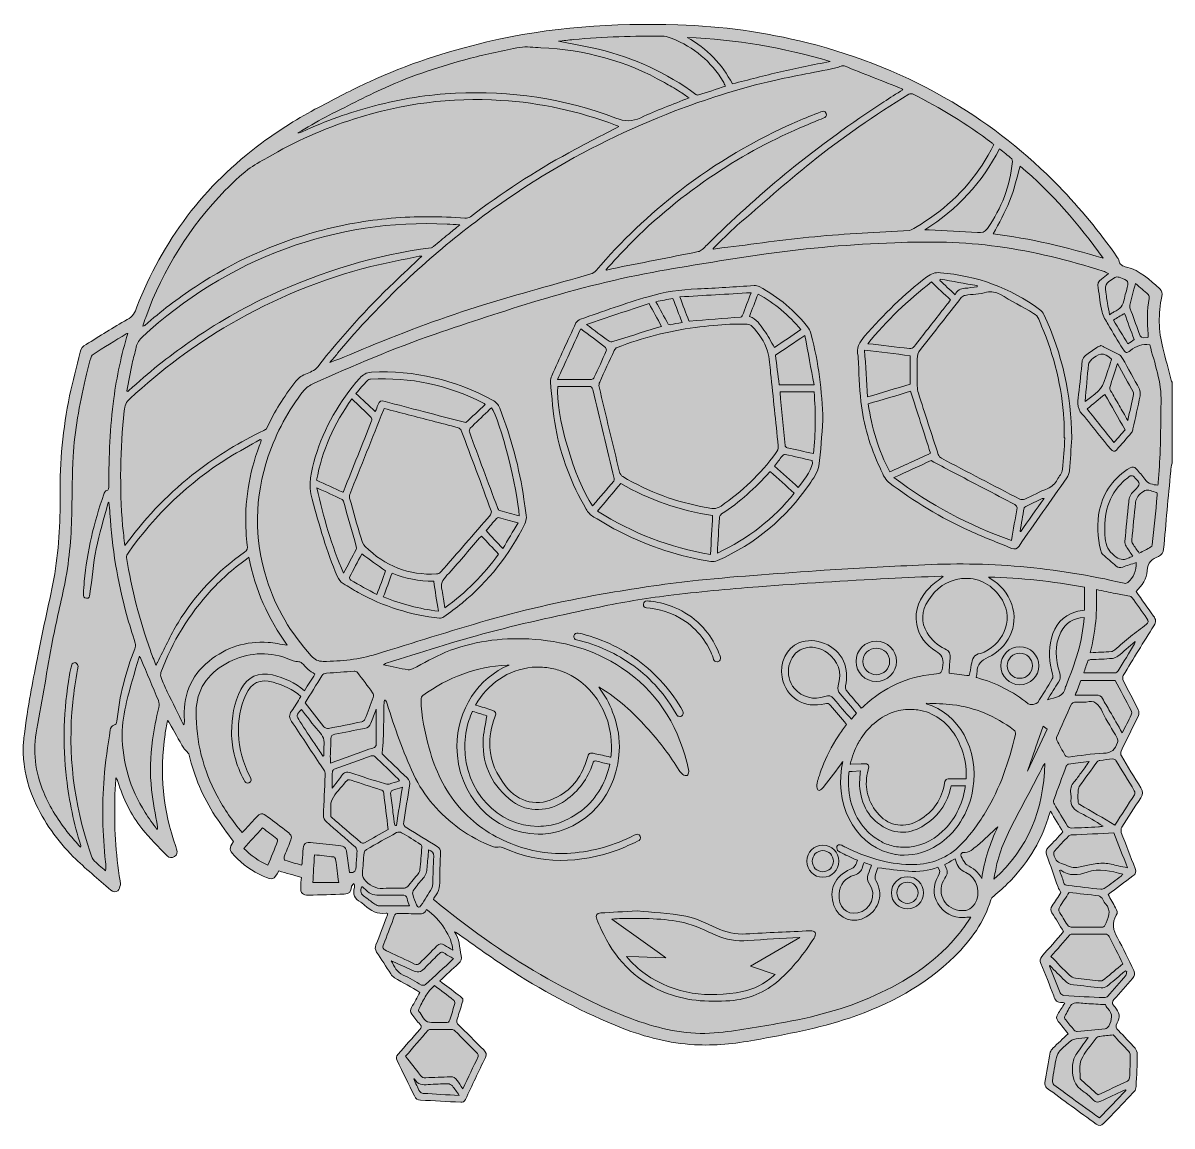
# Model space of a CAD drawing. Header units: inches. Extents: x 0 to 12, y -11.8 to -0.2.
import ezdxf

# ---------------------------------------------------------------- set-up
doc = ezdxf.new("R2010")
doc.units = ezdxf.units.IN
doc.header["$MEASUREMENT"] = 0
doc.layers.add('Layer 1', color=7, linetype='Continuous', lineweight=0)

# ---------------------------------------------------------------- blocks, each defined once
blk = doc.blocks.new('Block_1')
at = {"layer": 'Layer 1', "true_color": 0x9ac1b8, "transparency": 33554687}
h = blk.add_hatch(color=253, dxfattribs=at)
h.dxf.hatch_style = 2
edge = h.paths.add_edge_path()
edge.add_spline(control_points=[(11.615, -6.695), (11.612, -6.71), (11.612, -6.716), (11.609, -6.72), (11.552, -6.814), (11.494, -6.908), (11.436, -7), (11.429, -7.011), (11.417, -7.023), (11.406, -7.023), (11.298, -7.025), (11.19, -7.024), (11.078, -7.024), (11.091, -6.984), (11.105, -6.94), (11.122, -6.896), (11.124, -6.89), (11.14, -6.886), (11.15, -6.885), (11.225, -6.881), (11.301, -6.879), (11.377, -6.872), (11.397, -6.87), (11.419, -6.861), (11.435, -6.848), (11.494, -6.801), (11.55, -6.751), (11.615, -6.695)], knot_values=[0, 0, 0, 0, 1, 1, 1, 2, 2, 2, 3, 3, 3, 4, 4, 4, 5, 5, 5, 6, 6, 6, 7, 7, 7, 8, 8, 8, 9, 9, 9, 9], degree=3, periodic=0)
h = blk.add_hatch(color=253, dxfattribs=at)
h.dxf.hatch_style = 2
edge = h.paths.add_edge_path()
edge.add_spline(control_points=[(11.575, -7.462), (11.546, -7.523), (11.514, -7.583), (11.48, -7.649), (11.436, -7.572), (11.393, -7.498), (11.351, -7.425), (11.325, -7.38), (11.298, -7.336), (11.275, -7.291), (11.26, -7.261), (11.238, -7.255), (11.209, -7.255), (11.137, -7.256), (11.065, -7.256), (10.989, -7.256), (11.01, -7.203), (11.028, -7.154), (11.049, -7.102), (11.049, -7.102), (11.405, -7.102), (11.405, -7.102), (11.46, -7.204), (11.518, -7.31), (11.573, -7.417), (11.58, -7.43), (11.581, -7.45), (11.575, -7.462)], knot_values=[0, 0, 0, 0, 1, 1, 1, 2, 2, 2, 3, 3, 3, 4, 4, 4, 5, 5, 5, 6, 6, 6, 7, 7, 7, 8, 8, 8, 9, 9, 9, 9], degree=3, periodic=0)
h = blk.add_hatch(color=253, dxfattribs=at)
h.dxf.hatch_style = 2
edge = h.paths.add_edge_path()
edge.add_spline(control_points=[(3.689, -7.775), (3.689, -7.784), (3.679, -7.798), (3.67, -7.801), (3.518, -7.856), (3.366, -7.91), (3.21, -7.965), (3.21, -7.931), (3.209, -7.901), (3.21, -7.871), (3.211, -7.818), (3.216, -7.765), (3.216, -7.712), (3.216, -7.681), (3.227, -7.669), (3.256, -7.663), (3.359, -7.645), (3.462, -7.623), (3.565, -7.605), (3.601, -7.599), (3.622, -7.584), (3.634, -7.547), (3.648, -7.5), (3.669, -7.455), (3.69, -7.403), (3.69, -7.533), (3.69, -7.654), (3.689, -7.775)], knot_values=[0, 0, 0, 0, 1, 1, 1, 2, 2, 2, 3, 3, 3, 4, 4, 4, 5, 5, 5, 6, 6, 6, 7, 7, 7, 8, 8, 8, 9, 9, 9, 9], degree=3, periodic=0)
h = blk.add_hatch(color=253, dxfattribs=at)
h.dxf.hatch_style = 2
edge = h.paths.add_edge_path()
edge.add_spline(control_points=[(11.282, -8.624), (11.259, -8.627), (11.245, -8.63), (11.231, -8.631), (11.136, -8.636), (11.041, -8.641), (10.946, -8.644), (10.933, -8.644), (10.915, -8.634), (10.908, -8.623), (10.861, -8.547), (10.815, -8.47), (10.771, -8.393), (10.763, -8.38), (10.761, -8.361), (10.766, -8.348), (10.808, -8.23), (10.852, -8.113), (10.896, -7.997), (10.9, -7.988), (10.909, -7.977), (10.916, -7.976), (10.984, -7.966), (11.053, -7.959), (11.133, -7.95), (11.101, -7.995), (11.074, -8.033), (11.047, -8.071), (11.025, -8.101), (11.004, -8.134), (10.979, -8.162), (10.946, -8.198), (10.934, -8.237), (10.942, -8.284), (10.945, -8.3), (10.948, -8.317), (10.946, -8.333), (10.936, -8.413), (10.977, -8.455), (11.045, -8.488), (11.124, -8.526), (11.197, -8.575), (11.282, -8.624)], knot_values=[0, 0, 0, 0, 1, 1, 1, 2, 2, 2, 3, 3, 3, 4, 4, 4, 5, 5, 5, 6, 6, 6, 7, 7, 7, 8, 8, 8, 9, 9, 9, 10, 10, 10, 11, 11, 11, 12, 12, 12, 13, 13, 13, 14, 14, 14, 14], degree=3, periodic=0)
h = blk.add_hatch(color=253, dxfattribs=at)
h.dxf.hatch_style = 2
edge = h.paths.add_edge_path()
edge.add_spline(control_points=[(3.962, -8.218), (3.941, -8.354), (3.92, -8.485), (3.899, -8.616), (3.893, -8.616), (3.888, -8.616), (3.882, -8.615), (3.876, -8.571), (3.869, -8.526), (3.864, -8.481), (3.855, -8.414), (3.846, -8.347), (3.839, -8.28), (3.839, -8.271), (3.848, -8.255), (3.856, -8.251), (3.889, -8.239), (3.922, -8.23), (3.962, -8.218)], knot_values=[0, 0, 0, 0, 1, 1, 1, 2, 2, 2, 3, 3, 3, 4, 4, 4, 5, 5, 5, 6, 6, 6, 6], degree=3, periodic=0)
h = blk.add_hatch(color=253, dxfattribs=at)
h.dxf.hatch_style = 2
edge = h.paths.add_edge_path()
edge.add_spline(control_points=[(4.289, -8.941), (4.283, -9.037), (4.282, -9.133), (4.279, -9.23), (4.278, -9.244), (4.277, -9.261), (4.27, -9.272), (4.233, -9.333), (4.195, -9.394), (4.156, -9.453), (4.139, -9.479), (4.123, -9.476), (4.111, -9.447), (4.096, -9.41), (4.08, -9.374), (4.07, -9.336), (4.066, -9.323), (4.073, -9.302), (4.082, -9.29), (4.112, -9.248), (4.143, -9.206), (4.178, -9.169), (4.21, -9.136), (4.216, -9.097), (4.22, -9.055), (4.225, -8.994), (4.23, -8.934), (4.236, -8.871), (4.274, -8.882), (4.292, -8.899), (4.289, -8.941)], knot_values=[0, 0, 0, 0, 1, 1, 1, 2, 2, 2, 3, 3, 3, 4, 4, 4, 5, 5, 5, 6, 6, 6, 7, 7, 7, 8, 8, 8, 9, 9, 9, 10, 10, 10, 10], degree=3, periodic=0)
h = blk.add_hatch(color=253, dxfattribs=at)
h.dxf.hatch_style = 2
edge = h.paths.add_edge_path()
edge.add_spline(control_points=[(11.487, -9.126), (11.48, -9.134), (11.475, -9.141), (11.468, -9.146), (11.413, -9.188), (11.358, -9.23), (11.302, -9.27), (11.29, -9.278), (11.272, -9.284), (11.258, -9.283), (11.143, -9.271), (11.029, -9.256), (10.915, -9.244), (10.89, -9.242), (10.875, -9.235), (10.868, -9.21), (10.856, -9.169), (10.84, -9.129), (10.826, -9.088), (10.833, -9.086), (10.836, -9.084), (10.838, -9.085), (10.926, -9.147), (11.021, -9.138), (11.113, -9.105), (11.241, -9.059), (11.361, -9.093), (11.487, -9.126)], knot_values=[0, 0, 0, 0, 1, 1, 1, 2, 2, 2, 3, 3, 3, 4, 4, 4, 5, 5, 5, 6, 6, 6, 7, 7, 7, 8, 8, 8, 9, 9, 9, 9], degree=3, periodic=0)
h = blk.add_hatch(color=253, dxfattribs=at)
h.dxf.hatch_style = 2
edge = h.paths.add_edge_path()
edge.add_spline(control_points=[(4.036, -9.457), (3.926, -9.457), (3.818, -9.458), (3.71, -9.456), (3.695, -9.455), (3.678, -9.442), (3.664, -9.432), (3.632, -9.409), (3.602, -9.383), (3.569, -9.362), (3.528, -9.337), (3.518, -9.304), (3.54, -9.256), (3.556, -9.269), (3.572, -9.278), (3.583, -9.291), (3.625, -9.34), (3.679, -9.349), (3.74, -9.346), (3.813, -9.342), (3.887, -9.346), (3.96, -9.345), (3.988, -9.344), (4.005, -9.349), (4.011, -9.381), (4.016, -9.408), (4.029, -9.434), (4.036, -9.457)], knot_values=[0, 0, 0, 0, 1, 1, 1, 2, 2, 2, 3, 3, 3, 4, 4, 4, 5, 5, 5, 6, 6, 6, 7, 7, 7, 8, 8, 8, 9, 9, 9, 9], degree=3, periodic=0)
h = blk.add_hatch(color=253, dxfattribs=at)
h.dxf.hatch_style = 2
edge = h.paths.add_edge_path()
edge.add_spline(control_points=[(4.497, -10.008), (4.394, -10.103), (4.299, -10.192), (4.203, -10.279), (4.194, -10.287), (4.173, -10.289), (4.163, -10.284), (4.098, -10.25), (4.037, -10.208), (3.97, -10.179), (3.903, -10.15), (3.878, -10.09), (3.846, -10.03), (3.908, -10.058), (3.971, -10.087), (4.033, -10.115), (4.138, -10.163), (4.138, -10.163), (4.219, -10.083), (4.262, -10.04), (4.306, -9.997), (4.348, -9.953), (4.364, -9.936), (4.376, -9.933), (4.396, -9.948), (4.426, -9.969), (4.46, -9.986), (4.497, -10.008)], knot_values=[0, 0, 0, 0, 1, 1, 1, 2, 2, 2, 3, 3, 3, 4, 4, 4, 5, 5, 5, 6, 6, 6, 7, 7, 7, 8, 8, 8, 9, 9, 9, 9], degree=3, periodic=0)
h = blk.add_hatch(color=253, dxfattribs=at)
h.dxf.hatch_style = 2
edge = h.paths.add_edge_path()
edge.add_spline(control_points=[(11.527, -10.141), (11.524, -10.155), (11.525, -10.173), (11.517, -10.183), (11.456, -10.256), (11.392, -10.329), (11.328, -10.401), (11.321, -10.409), (11.305, -10.415), (11.293, -10.414), (11.152, -10.409), (11.012, -10.403), (10.871, -10.394), (10.857, -10.393), (10.837, -10.378), (10.831, -10.365), (10.792, -10.273), (10.757, -10.18), (10.72, -10.087), (10.721, -10.085), (10.723, -10.083), (10.725, -10.081), (10.776, -10.133), (10.828, -10.184), (10.879, -10.237), (10.905, -10.263), (10.931, -10.281), (10.972, -10.283), (11.068, -10.289), (11.164, -10.305), (11.26, -10.313), (11.28, -10.315), (11.305, -10.307), (11.321, -10.295), (11.377, -10.252), (11.429, -10.205), (11.483, -10.159), (11.493, -10.151), (11.504, -10.143), (11.515, -10.136), (11.519, -10.138), (11.523, -10.139), (11.527, -10.141)], knot_values=[0, 0, 0, 0, 1, 1, 1, 2, 2, 2, 3, 3, 3, 4, 4, 4, 5, 5, 5, 6, 6, 6, 7, 7, 7, 8, 8, 8, 9, 9, 9, 10, 10, 10, 11, 11, 11, 12, 12, 12, 13, 13, 13, 14, 14, 14, 14], degree=3, periodic=0)
h = blk.add_hatch(color=253, dxfattribs=at)
h.dxf.hatch_style = 2
edge = h.paths.add_edge_path()
edge.add_spline(control_points=[(11.519, -11.384), (11.427, -11.479), (11.336, -11.574), (11.242, -11.672), (11.145, -11.602), (11.051, -11.534), (10.957, -11.466), (10.893, -11.419), (10.83, -11.373), (10.767, -11.325), (10.757, -11.317), (10.749, -11.297), (10.751, -11.284), (10.763, -11.202), (10.776, -11.12), (10.793, -11.039), (10.799, -11.015), (10.813, -10.989), (10.83, -10.971), (10.864, -10.934), (10.901, -10.9), (10.941, -10.869), (10.957, -10.856), (10.979, -10.848), (11, -10.844), (11.037, -10.838), (11.075, -10.837), (11.123, -10.832), (11.08, -10.893), (11.044, -10.947), (11.005, -10.998), (10.977, -11.035), (10.967, -11.074), (10.962, -11.121), (10.95, -11.239), (10.976, -11.335), (11.083, -11.401), (11.12, -11.423), (11.149, -11.457), (11.181, -11.487), (11.205, -11.508), (11.227, -11.512), (11.258, -11.497), (11.335, -11.458), (11.415, -11.423), (11.493, -11.386), (11.5, -11.383), (11.507, -11.381), (11.515, -11.378), (11.516, -11.38), (11.517, -11.382), (11.519, -11.384)], knot_values=[0, 0, 0, 0, 1, 1, 1, 2, 2, 2, 3, 3, 3, 4, 4, 4, 5, 5, 5, 6, 6, 6, 7, 7, 7, 8, 8, 8, 9, 9, 9, 10, 10, 10, 11, 11, 11, 12, 12, 12, 13, 13, 13, 14, 14, 14, 15, 15, 15, 16, 16, 16, 17, 17, 17, 17], degree=3, periodic=0)
h = blk.add_hatch(color=253, dxfattribs=at)
h.dxf.hatch_style = 2
edge = h.paths.add_edge_path()
edge.add_spline(control_points=[(4.556, -11.437), (4.426, -11.429), (4.303, -11.423), (4.18, -11.415), (4.167, -11.414), (4.15, -11.406), (4.144, -11.396), (4.121, -11.354), (4.102, -11.31), (4.08, -11.264), (4.086, -11.265), (4.089, -11.264), (4.09, -11.266), (4.121, -11.324), (4.172, -11.329), (4.231, -11.324), (4.3, -11.318), (4.369, -11.316), (4.438, -11.315), (4.453, -11.315), (4.473, -11.326), (4.484, -11.338), (4.509, -11.367), (4.53, -11.4), (4.556, -11.437)], knot_values=[0, 0, 0, 0, 1, 1, 1, 2, 2, 2, 3, 3, 3, 4, 4, 4, 5, 5, 5, 6, 6, 6, 7, 7, 7, 8, 8, 8, 8], degree=3, periodic=0)
at = {"layer": 'Layer 1'}
for points, knots in [([(11.615, -6.695), (11.612, -6.71), (11.612, -6.716), (11.609, -6.72), (11.552, -6.814), (11.494, -6.908), (11.436, -7), (11.429, -7.011), (11.417, -7.023), (11.406, -7.023), (11.298, -7.025), (11.19, -7.024), (11.078, -7.024), (11.091, -6.984), (11.105, -6.94), (11.122, -6.896), (11.124, -6.89), (11.14, -6.886), (11.15, -6.885), (11.225, -6.881), (11.301, -6.879), (11.377, -6.872), (11.397, -6.87), (11.419, -6.861), (11.435, -6.848), (11.494, -6.801), (11.55, -6.751), (11.615, -6.695)], [0, 0, 0, 0, 1, 1, 1, 2, 2, 2, 3, 3, 3, 4, 4, 4, 5, 5, 5, 6, 6, 6, 7, 7, 7, 8, 8, 8, 9, 9, 9, 9]), ([(11.575, -7.462), (11.546, -7.523), (11.514, -7.583), (11.48, -7.649), (11.436, -7.572), (11.393, -7.498), (11.351, -7.425), (11.325, -7.38), (11.298, -7.336), (11.275, -7.291), (11.26, -7.261), (11.238, -7.255), (11.209, -7.255), (11.137, -7.256), (11.065, -7.256), (10.989, -7.256), (11.01, -7.203), (11.028, -7.154), (11.049, -7.102), (11.049, -7.102), (11.405, -7.102), (11.405, -7.102), (11.46, -7.204), (11.518, -7.31), (11.573, -7.417), (11.58, -7.43), (11.581, -7.45), (11.575, -7.462)], [0, 0, 0, 0, 1, 1, 1, 2, 2, 2, 3, 3, 3, 4, 4, 4, 5, 5, 5, 6, 6, 6, 7, 7, 7, 8, 8, 8, 9, 9, 9, 9]), ([(3.689, -7.775), (3.689, -7.784), (3.679, -7.798), (3.67, -7.801), (3.518, -7.856), (3.366, -7.91), (3.21, -7.965), (3.21, -7.931), (3.209, -7.901), (3.21, -7.871), (3.211, -7.818), (3.216, -7.765), (3.216, -7.712), (3.216, -7.681), (3.227, -7.669), (3.256, -7.663), (3.359, -7.645), (3.462, -7.623), (3.565, -7.605), (3.601, -7.599), (3.622, -7.584), (3.634, -7.547), (3.648, -7.5), (3.669, -7.455), (3.69, -7.403), (3.69, -7.533), (3.69, -7.654), (3.689, -7.775)], [0, 0, 0, 0, 1, 1, 1, 2, 2, 2, 3, 3, 3, 4, 4, 4, 5, 5, 5, 6, 6, 6, 7, 7, 7, 8, 8, 8, 9, 9, 9, 9]), ([(11.282, -8.624), (11.259, -8.627), (11.245, -8.63), (11.231, -8.631), (11.136, -8.636), (11.041, -8.641), (10.946, -8.644), (10.933, -8.644), (10.915, -8.634), (10.908, -8.623), (10.861, -8.547), (10.815, -8.47), (10.771, -8.393), (10.763, -8.38), (10.761, -8.361), (10.766, -8.348), (10.808, -8.23), (10.852, -8.113), (10.896, -7.997), (10.9, -7.988), (10.909, -7.977), (10.916, -7.976), (10.984, -7.966), (11.053, -7.959), (11.133, -7.95), (11.101, -7.995), (11.074, -8.033), (11.047, -8.071), (11.025, -8.101), (11.004, -8.134), (10.979, -8.162), (10.946, -8.198), (10.934, -8.237), (10.942, -8.284), (10.945, -8.3), (10.948, -8.317), (10.946, -8.333), (10.936, -8.413), (10.977, -8.455), (11.045, -8.488), (11.124, -8.526), (11.197, -8.575), (11.282, -8.624)], [0, 0, 0, 0, 1, 1, 1, 2, 2, 2, 3, 3, 3, 4, 4, 4, 5, 5, 5, 6, 6, 6, 7, 7, 7, 8, 8, 8, 9, 9, 9, 10, 10, 10, 11, 11, 11, 12, 12, 12, 13, 13, 13, 14, 14, 14, 14]), ([(3.962, -8.218), (3.941, -8.354), (3.92, -8.485), (3.899, -8.616), (3.893, -8.616), (3.888, -8.616), (3.882, -8.615), (3.876, -8.571), (3.869, -8.526), (3.864, -8.481), (3.855, -8.414), (3.846, -8.347), (3.839, -8.28), (3.839, -8.271), (3.848, -8.255), (3.856, -8.251), (3.889, -8.239), (3.922, -8.23), (3.962, -8.218)], [0, 0, 0, 0, 1, 1, 1, 2, 2, 2, 3, 3, 3, 4, 4, 4, 5, 5, 5, 6, 6, 6, 6]), ([(4.289, -8.941), (4.283, -9.037), (4.282, -9.133), (4.279, -9.23), (4.278, -9.244), (4.277, -9.261), (4.27, -9.272), (4.233, -9.333), (4.195, -9.394), (4.156, -9.453), (4.139, -9.479), (4.123, -9.476), (4.111, -9.447), (4.096, -9.41), (4.08, -9.374), (4.07, -9.336), (4.066, -9.323), (4.073, -9.302), (4.082, -9.29), (4.112, -9.248), (4.143, -9.206), (4.178, -9.169), (4.21, -9.136), (4.216, -9.097), (4.22, -9.055), (4.225, -8.994), (4.23, -8.934), (4.236, -8.871), (4.274, -8.882), (4.292, -8.899), (4.289, -8.941)], [0, 0, 0, 0, 1, 1, 1, 2, 2, 2, 3, 3, 3, 4, 4, 4, 5, 5, 5, 6, 6, 6, 7, 7, 7, 8, 8, 8, 9, 9, 9, 10, 10, 10, 10]), ([(11.487, -9.126), (11.48, -9.134), (11.475, -9.141), (11.468, -9.146), (11.413, -9.188), (11.358, -9.23), (11.302, -9.27), (11.29, -9.278), (11.272, -9.284), (11.258, -9.283), (11.143, -9.271), (11.029, -9.256), (10.915, -9.244), (10.89, -9.242), (10.875, -9.235), (10.868, -9.21), (10.856, -9.169), (10.84, -9.129), (10.826, -9.088), (10.833, -9.086), (10.836, -9.084), (10.838, -9.085), (10.926, -9.147), (11.021, -9.138), (11.113, -9.105), (11.241, -9.059), (11.361, -9.093), (11.487, -9.126)], [0, 0, 0, 0, 1, 1, 1, 2, 2, 2, 3, 3, 3, 4, 4, 4, 5, 5, 5, 6, 6, 6, 7, 7, 7, 8, 8, 8, 9, 9, 9, 9]), ([(4.036, -9.457), (3.926, -9.457), (3.818, -9.458), (3.71, -9.456), (3.695, -9.455), (3.678, -9.442), (3.664, -9.432), (3.632, -9.409), (3.602, -9.383), (3.569, -9.362), (3.528, -9.337), (3.518, -9.304), (3.54, -9.256), (3.556, -9.269), (3.572, -9.278), (3.583, -9.291), (3.625, -9.34), (3.679, -9.349), (3.74, -9.346), (3.813, -9.342), (3.887, -9.346), (3.96, -9.345), (3.988, -9.344), (4.005, -9.349), (4.011, -9.381), (4.016, -9.408), (4.029, -9.434), (4.036, -9.457)], [0, 0, 0, 0, 1, 1, 1, 2, 2, 2, 3, 3, 3, 4, 4, 4, 5, 5, 5, 6, 6, 6, 7, 7, 7, 8, 8, 8, 9, 9, 9, 9]), ([(4.497, -10.008), (4.394, -10.103), (4.299, -10.192), (4.203, -10.279), (4.194, -10.287), (4.173, -10.289), (4.163, -10.284), (4.098, -10.25), (4.037, -10.208), (3.97, -10.179), (3.903, -10.15), (3.878, -10.09), (3.846, -10.03), (3.908, -10.058), (3.971, -10.087), (4.033, -10.115), (4.138, -10.163), (4.138, -10.163), (4.219, -10.083), (4.262, -10.04), (4.306, -9.997), (4.348, -9.953), (4.364, -9.936), (4.376, -9.933), (4.396, -9.948), (4.426, -9.969), (4.46, -9.986), (4.497, -10.008)], [0, 0, 0, 0, 1, 1, 1, 2, 2, 2, 3, 3, 3, 4, 4, 4, 5, 5, 5, 6, 6, 6, 7, 7, 7, 8, 8, 8, 9, 9, 9, 9]), ([(11.527, -10.141), (11.524, -10.155), (11.525, -10.173), (11.517, -10.183), (11.456, -10.256), (11.392, -10.329), (11.328, -10.401), (11.321, -10.409), (11.305, -10.415), (11.293, -10.414), (11.152, -10.409), (11.012, -10.403), (10.871, -10.394), (10.857, -10.393), (10.837, -10.378), (10.831, -10.365), (10.792, -10.273), (10.757, -10.18), (10.72, -10.087), (10.721, -10.085), (10.723, -10.083), (10.725, -10.081), (10.776, -10.133), (10.828, -10.184), (10.879, -10.237), (10.905, -10.263), (10.931, -10.281), (10.972, -10.283), (11.068, -10.289), (11.164, -10.305), (11.26, -10.313), (11.28, -10.315), (11.305, -10.307), (11.321, -10.295), (11.377, -10.252), (11.429, -10.205), (11.483, -10.159), (11.493, -10.151), (11.504, -10.143), (11.515, -10.136), (11.519, -10.138), (11.523, -10.139), (11.527, -10.141)], [0, 0, 0, 0, 1, 1, 1, 2, 2, 2, 3, 3, 3, 4, 4, 4, 5, 5, 5, 6, 6, 6, 7, 7, 7, 8, 8, 8, 9, 9, 9, 10, 10, 10, 11, 11, 11, 12, 12, 12, 13, 13, 13, 14, 14, 14, 14]), ([(11.519, -11.384), (11.427, -11.479), (11.336, -11.574), (11.242, -11.672), (11.145, -11.602), (11.051, -11.534), (10.957, -11.466), (10.893, -11.419), (10.83, -11.373), (10.767, -11.325), (10.757, -11.317), (10.749, -11.297), (10.751, -11.284), (10.763, -11.202), (10.776, -11.12), (10.793, -11.039), (10.799, -11.015), (10.813, -10.989), (10.83, -10.971), (10.864, -10.934), (10.901, -10.9), (10.941, -10.869), (10.957, -10.856), (10.979, -10.848), (11, -10.844), (11.037, -10.838), (11.075, -10.837), (11.123, -10.832), (11.08, -10.893), (11.044, -10.947), (11.005, -10.998), (10.977, -11.035), (10.967, -11.074), (10.962, -11.121), (10.95, -11.239), (10.976, -11.335), (11.083, -11.401), (11.12, -11.423), (11.149, -11.457), (11.181, -11.487), (11.205, -11.508), (11.227, -11.512), (11.258, -11.497), (11.335, -11.458), (11.415, -11.423), (11.493, -11.386), (11.5, -11.383), (11.507, -11.381), (11.515, -11.378), (11.516, -11.38), (11.517, -11.382), (11.519, -11.384)], [0, 0, 0, 0, 1, 1, 1, 2, 2, 2, 3, 3, 3, 4, 4, 4, 5, 5, 5, 6, 6, 6, 7, 7, 7, 8, 8, 8, 9, 9, 9, 10, 10, 10, 11, 11, 11, 12, 12, 12, 13, 13, 13, 14, 14, 14, 15, 15, 15, 16, 16, 16, 17, 17, 17, 17]), ([(4.556, -11.437), (4.426, -11.429), (4.303, -11.423), (4.18, -11.415), (4.167, -11.414), (4.15, -11.406), (4.144, -11.396), (4.121, -11.354), (4.102, -11.31), (4.08, -11.264), (4.086, -11.265), (4.089, -11.264), (4.09, -11.266), (4.121, -11.324), (4.172, -11.329), (4.231, -11.324), (4.3, -11.318), (4.369, -11.316), (4.438, -11.315), (4.453, -11.315), (4.473, -11.326), (4.484, -11.338), (4.509, -11.367), (4.53, -11.4), (4.556, -11.437)], [0, 0, 0, 0, 1, 1, 1, 2, 2, 2, 3, 3, 3, 4, 4, 4, 5, 5, 5, 6, 6, 6, 7, 7, 7, 8, 8, 8, 8])]:
    blk.add_open_spline(points, degree=3, knots=knots, dxfattribs=at)
blk = doc.blocks.new('Block_2')
at = {"layer": 'Layer 1', "true_color": 0xf2f6fc, "transparency": 33554687}
h = blk.add_hatch(color=7, dxfattribs=at)
h.dxf.hatch_style = 2
edge = h.paths.add_edge_path()
edge.add_spline(control_points=[(11.732, -6.516), (11.677, -6.559), (11.62, -6.599), (11.566, -6.643), (11.51, -6.688), (11.457, -6.736), (11.402, -6.782), (11.392, -6.79), (11.379, -6.8), (11.367, -6.801), (11.296, -6.806), (11.224, -6.808), (11.146, -6.812), (11.204, -6.595), (11.218, -6.378), (11.211, -6.152), (11.282, -6.167), (11.346, -6.181), (11.411, -6.194), (11.46, -6.203), (11.509, -6.211), (11.558, -6.221), (11.566, -6.222), (11.575, -6.228), (11.58, -6.234), (11.633, -6.308), (11.685, -6.383), (11.738, -6.456), (11.756, -6.48), (11.754, -6.499), (11.732, -6.516)], knot_values=[0, 0, 0, 0, 1, 1, 1, 2, 2, 2, 3, 3, 3, 4, 4, 4, 5, 5, 5, 6, 6, 6, 7, 7, 7, 8, 8, 8, 9, 9, 9, 10, 10, 10, 10], degree=3, periodic=0)
h = blk.add_hatch(color=7, dxfattribs=at)
h.dxf.hatch_style = 2
edge = h.paths.add_edge_path()
edge.add_spline(control_points=[(3.658, -7.279), (3.631, -7.356), (3.602, -7.432), (3.571, -7.507), (3.566, -7.519), (3.55, -7.531), (3.537, -7.534), (3.422, -7.558), (3.306, -7.582), (3.191, -7.603), (3.176, -7.606), (3.152, -7.597), (3.143, -7.585), (3.076, -7.504), (3.011, -7.42), (2.946, -7.337), (3.005, -7.242), (3.064, -7.148), (3.122, -7.053), (3.134, -7.034), (3.147, -7.028), (3.171, -7.026), (3.266, -7.021), (3.362, -7.012), (3.458, -7.006), (3.469, -7.005), (3.485, -7.01), (3.492, -7.019), (3.546, -7.088), (3.6, -7.158), (3.651, -7.23), (3.66, -7.242), (3.663, -7.265), (3.658, -7.279)], knot_values=[0, 0, 0, 0, 1, 1, 1, 2, 2, 2, 3, 3, 3, 4, 4, 4, 5, 5, 5, 6, 6, 6, 7, 7, 7, 8, 8, 8, 9, 9, 9, 10, 10, 10, 11, 11, 11, 11], degree=3, periodic=0)
h = blk.add_hatch(color=7, dxfattribs=at)
h.dxf.hatch_style = 2
edge = h.paths.add_edge_path()
edge.add_spline(control_points=[(11.431, -7.75), (11.408, -7.821), (11.368, -7.861), (11.283, -7.863), (11.162, -7.866), (11.041, -7.889), (10.919, -7.902), (10.908, -7.903), (10.891, -7.894), (10.885, -7.885), (10.853, -7.833), (10.824, -7.779), (10.796, -7.726), (10.791, -7.718), (10.791, -7.705), (10.794, -7.697), (10.845, -7.581), (10.897, -7.464), (10.95, -7.348), (10.955, -7.339), (10.971, -7.33), (10.983, -7.329), (11.018, -7.326), (11.053, -7.328), (11.105, -7.328), (11.186, -7.3), (11.235, -7.349), (11.274, -7.433), (11.319, -7.527), (11.378, -7.614), (11.428, -7.706), (11.435, -7.718), (11.435, -7.737), (11.431, -7.75)], knot_values=[0, 0, 0, 0, 1, 1, 1, 2, 2, 2, 3, 3, 3, 4, 4, 4, 5, 5, 5, 6, 6, 6, 7, 7, 7, 8, 8, 8, 9, 9, 9, 10, 10, 10, 11, 11, 11, 11], degree=3, periodic=0)
h = blk.add_hatch(color=7, dxfattribs=at)
h.dxf.hatch_style = 2
edge = h.paths.add_edge_path()
edge.add_spline(control_points=[(3.143, -7.797), (3.138, -7.827), (3.142, -7.858), (3.142, -7.889), (3.138, -7.89), (3.134, -7.891), (3.13, -7.892), (3.102, -7.849), (3.074, -7.807), (3.046, -7.765), (2.995, -7.687), (2.943, -7.609), (2.892, -7.53), (2.852, -7.468), (2.853, -7.468), (2.907, -7.404), (2.967, -7.48), (3.022, -7.558), (3.087, -7.629), (3.134, -7.679), (3.154, -7.73), (3.143, -7.797)], knot_values=[0, 0, 0, 0, 1, 1, 1, 2, 2, 2, 3, 3, 3, 4, 4, 4, 5, 5, 5, 6, 6, 6, 7, 7, 7, 7], degree=3, periodic=0)
h = blk.add_hatch(color=7, dxfattribs=at)
h.dxf.hatch_style = 2
edge = h.paths.add_edge_path()
edge.add_spline(control_points=[(3.931, -8.151), (3.894, -8.163), (3.86, -8.175), (3.825, -8.184), (3.809, -8.187), (3.79, -8.185), (3.774, -8.18), (3.656, -8.143), (3.539, -8.107), (3.422, -8.067), (3.379, -8.052), (3.352, -8.06), (3.327, -8.099), (3.299, -8.142), (3.264, -8.182), (3.23, -8.226), (3.23, -8.165), (3.229, -8.111), (3.231, -8.057), (3.231, -8.047), (3.242, -8.033), (3.251, -8.029), (3.38, -7.982), (3.508, -7.936), (3.637, -7.891), (3.648, -7.887), (3.665, -7.888), (3.672, -7.894), (3.755, -7.972), (3.837, -8.051), (3.918, -8.13), (3.923, -8.135), (3.926, -8.143), (3.931, -8.151)], knot_values=[0, 0, 0, 0, 1, 1, 1, 2, 2, 2, 3, 3, 3, 4, 4, 4, 5, 5, 5, 6, 6, 6, 7, 7, 7, 8, 8, 8, 9, 9, 9, 10, 10, 10, 11, 11, 11, 11], degree=3, periodic=0)
h = blk.add_hatch(color=7, dxfattribs=at)
h.dxf.hatch_style = 2
edge = h.paths.add_edge_path()
edge.add_spline(control_points=[(11.607, -8.297), (11.541, -8.401), (11.474, -8.504), (11.404, -8.612), (11.28, -8.539), (11.158, -8.469), (11.036, -8.398), (11.033, -8.396), (11.029, -8.394), (11.026, -8.391), (11.011, -8.371), (11.015, -8.232), (11.031, -8.21), (11.093, -8.124), (11.155, -8.037), (11.219, -7.951), (11.224, -7.944), (11.236, -7.939), (11.245, -7.938), (11.291, -7.932), (11.336, -7.926), (11.382, -7.922), (11.393, -7.921), (11.408, -7.929), (11.414, -7.938), (11.479, -8.043), (11.543, -8.148), (11.606, -8.254), (11.613, -8.265), (11.613, -8.287), (11.607, -8.297)], knot_values=[0, 0, 0, 0, 1, 1, 1, 2, 2, 2, 3, 3, 3, 4, 4, 4, 5, 5, 5, 6, 6, 6, 7, 7, 7, 8, 8, 8, 9, 9, 9, 10, 10, 10, 10], degree=3, periodic=0)
h = blk.add_hatch(color=7, dxfattribs=at)
h.dxf.hatch_style = 2
edge = h.paths.add_edge_path()
edge.add_spline(control_points=[(3.814, -8.658), (3.731, -8.705), (3.649, -8.752), (3.565, -8.797), (3.556, -8.803), (3.535, -8.801), (3.527, -8.794), (3.424, -8.707), (3.323, -8.619), (3.222, -8.531), (3.219, -8.528), (3.213, -8.525), (3.214, -8.522), (3.217, -8.462), (3.205, -8.395), (3.228, -8.345), (3.261, -8.277), (3.322, -8.223), (3.369, -8.162), (3.386, -8.141), (3.399, -8.134), (3.426, -8.144), (3.528, -8.179), (3.63, -8.211), (3.732, -8.243), (3.754, -8.249), (3.765, -8.257), (3.768, -8.283), (3.781, -8.407), (3.798, -8.53), (3.814, -8.658)], knot_values=[0, 0, 0, 0, 1, 1, 1, 2, 2, 2, 3, 3, 3, 4, 4, 4, 5, 5, 5, 6, 6, 6, 7, 7, 7, 8, 8, 8, 9, 9, 9, 10, 10, 10, 10], degree=3, periodic=0)
h = blk.add_hatch(color=7, dxfattribs=at)
h.dxf.hatch_style = 2
edge = h.paths.add_edge_path()
edge.add_spline(control_points=[(4.164, -8.844), (4.159, -8.923), (4.153, -9.001), (4.146, -9.079), (4.145, -9.091), (4.14, -9.103), (4.133, -9.113), (4.094, -9.161), (4.055, -9.21), (4.014, -9.257), (4.005, -9.266), (3.988, -9.271), (3.974, -9.272), (3.928, -9.274), (3.882, -9.273), (3.836, -9.273), (3.836, -9.273), (3.836, -9.273), (3.836, -9.273), (3.821, -9.273), (3.806, -9.271), (3.791, -9.273), (3.707, -9.285), (3.64, -9.258), (3.58, -9.197), (3.556, -9.172), (3.543, -9.148), (3.545, -9.116), (3.55, -9.044), (3.555, -8.972), (3.563, -8.901), (3.564, -8.889), (3.576, -8.875), (3.587, -8.868), (3.691, -8.808), (3.796, -8.749), (3.902, -8.692), (3.916, -8.685), (3.941, -8.685), (3.954, -8.693), (4.021, -8.731), (4.087, -8.772), (4.152, -8.814), (4.159, -8.819), (4.165, -8.834), (4.164, -8.844)], knot_values=[0, 0, 0, 0, 1, 1, 1, 2, 2, 2, 3, 3, 3, 4, 4, 4, 5, 5, 5, 6, 6, 6, 7, 7, 7, 8, 8, 8, 9, 9, 9, 10, 10, 10, 11, 11, 11, 12, 12, 12, 13, 13, 13, 14, 14, 14, 15, 15, 15, 15], degree=3, periodic=0)
h = blk.add_hatch(color=7, dxfattribs=at)
h.dxf.hatch_style = 2
edge = h.paths.add_edge_path()
edge.add_spline(control_points=[(11.535, -9.059), (11.499, -9.052), (11.469, -9.046), (11.438, -9.039), (11.39, -9.029), (11.342, -9.013), (11.294, -9.011), (11.243, -9.009), (11.19, -9.019), (11.138, -9.027), (11.094, -9.034), (11.051, -9.049), (11.007, -9.055), (10.982, -9.058), (10.955, -9.053), (10.93, -9.046), (10.901, -9.038), (10.876, -9.02), (10.847, -9.013), (10.796, -9.001), (10.774, -8.966), (10.765, -8.92), (10.763, -8.908), (10.768, -8.89), (10.776, -8.881), (10.822, -8.829), (10.87, -8.779), (10.918, -8.729), (10.924, -8.722), (10.936, -8.717), (10.945, -8.716), (11.094, -8.709), (11.243, -8.702), (11.394, -8.695), (11.44, -8.815), (11.486, -8.933), (11.535, -9.059)], knot_values=[0, 0, 0, 0, 1, 1, 1, 2, 2, 2, 3, 3, 3, 4, 4, 4, 5, 5, 5, 6, 6, 6, 7, 7, 7, 8, 8, 8, 9, 9, 9, 10, 10, 10, 11, 11, 11, 12, 12, 12, 12], degree=3, periodic=0)
h = blk.add_hatch(color=7, dxfattribs=at)
h.dxf.hatch_style = 2
edge = h.paths.add_edge_path()
edge.add_spline(control_points=[(11.299, -9.663), (11.296, -9.672), (11.278, -9.679), (11.267, -9.679), (11.159, -9.68), (11.052, -9.68), (10.945, -9.678), (10.932, -9.678), (10.915, -9.667), (10.908, -9.656), (10.876, -9.608), (10.847, -9.56), (10.819, -9.51), (10.814, -9.501), (10.818, -9.482), (10.824, -9.472), (10.856, -9.42), (10.891, -9.37), (10.926, -9.316), (11.029, -9.328), (11.132, -9.339), (11.234, -9.352), (11.247, -9.354), (11.26, -9.365), (11.269, -9.376), (11.282, -9.393), (11.287, -9.417), (11.302, -9.432), (11.378, -9.51), (11.33, -9.587), (11.299, -9.663)], knot_values=[0, 0, 0, 0, 1, 1, 1, 2, 2, 2, 3, 3, 3, 4, 4, 4, 5, 5, 5, 6, 6, 6, 7, 7, 7, 8, 8, 8, 9, 9, 9, 10, 10, 10, 10], degree=3, periodic=0)
h = blk.add_hatch(color=7, dxfattribs=at)
h.dxf.hatch_style = 2
edge = h.paths.add_edge_path()
edge.add_spline(control_points=[(4.489, -9.919), (4.456, -9.9), (4.428, -9.885), (4.401, -9.866), (4.371, -9.846), (4.348, -9.849), (4.322, -9.875), (4.264, -9.936), (4.203, -9.994), (4.145, -10.055), (4.126, -10.074), (4.112, -10.075), (4.089, -10.064), (4, -10.021), (3.91, -9.98), (3.821, -9.938), (3.748, -9.904), (3.748, -9.904), (3.779, -9.826), (3.813, -9.739), (3.846, -9.652), (3.878, -9.564), (3.886, -9.543), (3.895, -9.534), (3.919, -9.535), (3.99, -9.539), (4.062, -9.537), (4.134, -9.541), (4.173, -9.543), (4.2, -9.532), (4.215, -9.495), (4.358, -9.596), (4.481, -9.783), (4.489, -9.919)], knot_values=[0, 0, 0, 0, 1, 1, 1, 2, 2, 2, 3, 3, 3, 4, 4, 4, 5, 5, 5, 6, 6, 6, 7, 7, 7, 8, 8, 8, 9, 9, 9, 10, 10, 10, 11, 11, 11, 11], degree=3, periodic=0)
h = blk.add_hatch(color=7, dxfattribs=at)
h.dxf.hatch_style = 2
edge = h.paths.add_edge_path()
edge.add_spline(control_points=[(11.485, -10.063), (11.422, -10.116), (11.36, -10.167), (11.3, -10.219), (11.279, -10.237), (11.259, -10.245), (11.23, -10.24), (11.151, -10.229), (11.071, -10.224), (10.991, -10.212), (10.97, -10.209), (10.946, -10.197), (10.929, -10.181), (10.864, -10.118), (10.802, -10.053), (10.736, -9.985), (10.801, -9.91), (10.866, -9.834), (10.933, -9.76), (10.938, -9.753), (10.952, -9.751), (10.961, -9.751), (11.076, -9.751), (11.19, -9.75), (11.304, -9.752), (11.318, -9.752), (11.338, -9.763), (11.344, -9.775), (11.392, -9.869), (11.438, -9.965), (11.485, -10.063)], knot_values=[0, 0, 0, 0, 1, 1, 1, 2, 2, 2, 3, 3, 3, 4, 4, 4, 5, 5, 5, 6, 6, 6, 7, 7, 7, 8, 8, 8, 9, 9, 9, 10, 10, 10, 10], degree=3, periodic=0)
h = blk.add_hatch(color=7, dxfattribs=at)
h.dxf.hatch_style = 2
edge = h.paths.add_edge_path()
edge.add_spline(control_points=[(4.509, -10.477), (4.494, -10.534), (4.474, -10.59), (4.457, -10.648), (4.45, -10.669), (4.438, -10.676), (4.415, -10.675), (4.358, -10.673), (4.301, -10.68), (4.244, -10.673), (4.182, -10.665), (4.171, -10.597), (4.134, -10.559), (4.127, -10.552), (4.139, -10.522), (4.147, -10.506), (4.17, -10.461), (4.193, -10.416), (4.221, -10.375), (4.241, -10.344), (4.27, -10.318), (4.296, -10.288), (4.367, -10.342), (4.433, -10.389), (4.497, -10.44), (4.506, -10.446), (4.512, -10.466), (4.509, -10.477)], knot_values=[0, 0, 0, 0, 1, 1, 1, 2, 2, 2, 3, 3, 3, 4, 4, 4, 5, 5, 5, 6, 6, 6, 7, 7, 7, 8, 8, 8, 9, 9, 9, 9], degree=3, periodic=0)
h = blk.add_hatch(color=7, dxfattribs=at)
h.dxf.hatch_style = 2
edge = h.paths.add_edge_path()
edge.add_spline(control_points=[(11.339, -10.712), (11.332, -10.725), (11.316, -10.739), (11.303, -10.741), (11.206, -10.752), (11.109, -10.761), (11.011, -10.769), (11.001, -10.77), (10.986, -10.763), (10.979, -10.755), (10.948, -10.72), (10.92, -10.684), (10.891, -10.648), (10.876, -10.631), (10.872, -10.617), (10.887, -10.595), (10.915, -10.557), (10.928, -10.498), (10.964, -10.479), (11.002, -10.459), (11.059, -10.476), (11.108, -10.478), (11.173, -10.48), (11.238, -10.485), (11.304, -10.488), (11.311, -10.5), (11.315, -10.516), (11.326, -10.526), (11.388, -10.584), (11.373, -10.648), (11.339, -10.712)], knot_values=[0, 0, 0, 0, 1, 1, 1, 2, 2, 2, 3, 3, 3, 4, 4, 4, 5, 5, 5, 6, 6, 6, 7, 7, 7, 8, 8, 8, 9, 9, 9, 10, 10, 10, 10], degree=3, periodic=0)
h = blk.add_hatch(color=7, dxfattribs=at)
h.dxf.hatch_style = 2
edge = h.paths.add_edge_path()
edge.add_spline(control_points=[(4.754, -11.029), (4.703, -11.139), (4.65, -11.249), (4.595, -11.366), (4.571, -11.333), (4.55, -11.307), (4.533, -11.279), (4.516, -11.252), (4.496, -11.24), (4.463, -11.242), (4.377, -11.247), (4.292, -11.248), (4.206, -11.252), (4.182, -11.253), (4.167, -11.248), (4.151, -11.227), (4.101, -11.16), (4.048, -11.095), (3.995, -11.028), (4.073, -10.938), (4.152, -10.846), (4.231, -10.756), (4.237, -10.749), (4.25, -10.748), (4.26, -10.747), (4.332, -10.747), (4.404, -10.746), (4.476, -10.747), (4.487, -10.747), (4.502, -10.753), (4.51, -10.762), (4.589, -10.84), (4.667, -10.919), (4.745, -10.999), (4.751, -11.006), (4.757, -11.022), (4.754, -11.029)], knot_values=[0, 0, 0, 0, 1, 1, 1, 2, 2, 2, 3, 3, 3, 4, 4, 4, 5, 5, 5, 6, 6, 6, 7, 7, 7, 8, 8, 8, 9, 9, 9, 10, 10, 10, 11, 11, 11, 12, 12, 12, 12], degree=3, periodic=0)
h = blk.add_hatch(color=7, dxfattribs=at)
h.dxf.hatch_style = 2
edge = h.paths.add_edge_path()
edge.add_spline(control_points=[(11.564, -11.014), (11.563, -11.094), (11.561, -11.174), (11.556, -11.254), (11.556, -11.265), (11.545, -11.282), (11.535, -11.286), (11.434, -11.335), (11.332, -11.382), (11.227, -11.431), (11.169, -11.379), (11.113, -11.33), (11.057, -11.28), (11.051, -11.275), (11.041, -11.269), (11.041, -11.263), (11.042, -11.196), (11.027, -11.121), (11.052, -11.064), (11.088, -10.982), (11.154, -10.912), (11.209, -10.838), (11.216, -10.828), (11.233, -10.822), (11.246, -10.82), (11.291, -10.813), (11.337, -10.809), (11.385, -10.804), (11.438, -10.86), (11.494, -10.919), (11.549, -10.979), (11.557, -10.988), (11.564, -11.002), (11.564, -11.014)], knot_values=[0, 0, 0, 0, 1, 1, 1, 2, 2, 2, 3, 3, 3, 4, 4, 4, 5, 5, 5, 6, 6, 6, 7, 7, 7, 8, 8, 8, 9, 9, 9, 10, 10, 10, 11, 11, 11, 11], degree=3, periodic=0)
at = {"layer": 'Layer 1'}
for points, knots in [([(11.732, -6.516), (11.677, -6.559), (11.62, -6.599), (11.566, -6.643), (11.51, -6.688), (11.457, -6.736), (11.402, -6.782), (11.392, -6.79), (11.379, -6.8), (11.367, -6.801), (11.296, -6.806), (11.224, -6.808), (11.146, -6.812), (11.204, -6.595), (11.218, -6.378), (11.211, -6.152), (11.282, -6.167), (11.346, -6.181), (11.411, -6.194), (11.46, -6.203), (11.509, -6.211), (11.558, -6.221), (11.566, -6.222), (11.575, -6.228), (11.58, -6.234), (11.633, -6.308), (11.685, -6.383), (11.738, -6.456), (11.756, -6.48), (11.754, -6.499), (11.732, -6.516)], [0, 0, 0, 0, 1, 1, 1, 2, 2, 2, 3, 3, 3, 4, 4, 4, 5, 5, 5, 6, 6, 6, 7, 7, 7, 8, 8, 8, 9, 9, 9, 10, 10, 10, 10]), ([(3.658, -7.279), (3.631, -7.356), (3.602, -7.432), (3.571, -7.507), (3.566, -7.519), (3.55, -7.531), (3.537, -7.534), (3.422, -7.558), (3.306, -7.582), (3.191, -7.603), (3.176, -7.606), (3.152, -7.597), (3.143, -7.585), (3.076, -7.504), (3.011, -7.42), (2.946, -7.337), (3.005, -7.242), (3.064, -7.148), (3.122, -7.053), (3.134, -7.034), (3.147, -7.028), (3.171, -7.026), (3.266, -7.021), (3.362, -7.012), (3.458, -7.006), (3.469, -7.005), (3.485, -7.01), (3.492, -7.019), (3.546, -7.088), (3.6, -7.158), (3.651, -7.23), (3.66, -7.242), (3.663, -7.265), (3.658, -7.279)], [0, 0, 0, 0, 1, 1, 1, 2, 2, 2, 3, 3, 3, 4, 4, 4, 5, 5, 5, 6, 6, 6, 7, 7, 7, 8, 8, 8, 9, 9, 9, 10, 10, 10, 11, 11, 11, 11]), ([(11.431, -7.75), (11.408, -7.821), (11.368, -7.861), (11.283, -7.863), (11.162, -7.866), (11.041, -7.889), (10.919, -7.902), (10.908, -7.903), (10.891, -7.894), (10.885, -7.885), (10.853, -7.833), (10.824, -7.779), (10.796, -7.726), (10.791, -7.718), (10.791, -7.705), (10.794, -7.697), (10.845, -7.581), (10.897, -7.464), (10.95, -7.348), (10.955, -7.339), (10.971, -7.33), (10.983, -7.329), (11.018, -7.326), (11.053, -7.328), (11.105, -7.328), (11.186, -7.3), (11.235, -7.349), (11.274, -7.433), (11.319, -7.527), (11.378, -7.614), (11.428, -7.706), (11.435, -7.718), (11.435, -7.737), (11.431, -7.75)], [0, 0, 0, 0, 1, 1, 1, 2, 2, 2, 3, 3, 3, 4, 4, 4, 5, 5, 5, 6, 6, 6, 7, 7, 7, 8, 8, 8, 9, 9, 9, 10, 10, 10, 11, 11, 11, 11]), ([(3.143, -7.797), (3.138, -7.827), (3.142, -7.858), (3.142, -7.889), (3.138, -7.89), (3.134, -7.891), (3.13, -7.892), (3.102, -7.849), (3.074, -7.807), (3.046, -7.765), (2.995, -7.687), (2.943, -7.609), (2.892, -7.53), (2.852, -7.468), (2.853, -7.468), (2.907, -7.404), (2.967, -7.48), (3.022, -7.558), (3.087, -7.629), (3.134, -7.679), (3.154, -7.73), (3.143, -7.797)], [0, 0, 0, 0, 1, 1, 1, 2, 2, 2, 3, 3, 3, 4, 4, 4, 5, 5, 5, 6, 6, 6, 7, 7, 7, 7]), ([(3.931, -8.151), (3.894, -8.163), (3.86, -8.175), (3.825, -8.184), (3.809, -8.187), (3.79, -8.185), (3.774, -8.18), (3.656, -8.143), (3.539, -8.107), (3.422, -8.067), (3.379, -8.052), (3.352, -8.06), (3.327, -8.099), (3.299, -8.142), (3.264, -8.182), (3.23, -8.226), (3.23, -8.165), (3.229, -8.111), (3.231, -8.057), (3.231, -8.047), (3.242, -8.033), (3.251, -8.029), (3.38, -7.982), (3.508, -7.936), (3.637, -7.891), (3.648, -7.887), (3.665, -7.888), (3.672, -7.894), (3.755, -7.972), (3.837, -8.051), (3.918, -8.13), (3.923, -8.135), (3.926, -8.143), (3.931, -8.151)], [0, 0, 0, 0, 1, 1, 1, 2, 2, 2, 3, 3, 3, 4, 4, 4, 5, 5, 5, 6, 6, 6, 7, 7, 7, 8, 8, 8, 9, 9, 9, 10, 10, 10, 11, 11, 11, 11]), ([(11.607, -8.297), (11.541, -8.401), (11.474, -8.504), (11.404, -8.612), (11.28, -8.539), (11.158, -8.469), (11.036, -8.398), (11.033, -8.396), (11.029, -8.394), (11.026, -8.391), (11.011, -8.371), (11.015, -8.232), (11.031, -8.21), (11.093, -8.124), (11.155, -8.037), (11.219, -7.951), (11.224, -7.944), (11.236, -7.939), (11.245, -7.938), (11.291, -7.932), (11.336, -7.926), (11.382, -7.922), (11.393, -7.921), (11.408, -7.929), (11.414, -7.938), (11.479, -8.043), (11.543, -8.148), (11.606, -8.254), (11.613, -8.265), (11.613, -8.287), (11.607, -8.297)], [0, 0, 0, 0, 1, 1, 1, 2, 2, 2, 3, 3, 3, 4, 4, 4, 5, 5, 5, 6, 6, 6, 7, 7, 7, 8, 8, 8, 9, 9, 9, 10, 10, 10, 10]), ([(3.814, -8.658), (3.731, -8.705), (3.649, -8.752), (3.565, -8.797), (3.556, -8.803), (3.535, -8.801), (3.527, -8.794), (3.424, -8.707), (3.323, -8.619), (3.222, -8.531), (3.219, -8.528), (3.213, -8.525), (3.214, -8.522), (3.217, -8.462), (3.205, -8.395), (3.228, -8.345), (3.261, -8.277), (3.322, -8.223), (3.369, -8.162), (3.386, -8.141), (3.399, -8.134), (3.426, -8.144), (3.528, -8.179), (3.63, -8.211), (3.732, -8.243), (3.754, -8.249), (3.765, -8.257), (3.768, -8.283), (3.781, -8.407), (3.798, -8.53), (3.814, -8.658)], [0, 0, 0, 0, 1, 1, 1, 2, 2, 2, 3, 3, 3, 4, 4, 4, 5, 5, 5, 6, 6, 6, 7, 7, 7, 8, 8, 8, 9, 9, 9, 10, 10, 10, 10]), ([(4.164, -8.844), (4.159, -8.923), (4.153, -9.001), (4.146, -9.079), (4.145, -9.091), (4.14, -9.103), (4.133, -9.113), (4.094, -9.161), (4.055, -9.21), (4.014, -9.257), (4.005, -9.266), (3.988, -9.271), (3.974, -9.272), (3.928, -9.274), (3.882, -9.273), (3.836, -9.273), (3.836, -9.273), (3.836, -9.273), (3.836, -9.273), (3.821, -9.273), (3.806, -9.271), (3.791, -9.273), (3.707, -9.285), (3.64, -9.258), (3.58, -9.197), (3.556, -9.172), (3.543, -9.148), (3.545, -9.116), (3.55, -9.044), (3.555, -8.972), (3.563, -8.901), (3.564, -8.889), (3.576, -8.875), (3.587, -8.868), (3.691, -8.808), (3.796, -8.749), (3.902, -8.692), (3.916, -8.685), (3.941, -8.685), (3.954, -8.693), (4.021, -8.731), (4.087, -8.772), (4.152, -8.814), (4.159, -8.819), (4.165, -8.834), (4.164, -8.844)], [0, 0, 0, 0, 1, 1, 1, 2, 2, 2, 3, 3, 3, 4, 4, 4, 5, 5, 5, 6, 6, 6, 7, 7, 7, 8, 8, 8, 9, 9, 9, 10, 10, 10, 11, 11, 11, 12, 12, 12, 13, 13, 13, 14, 14, 14, 15, 15, 15, 15]), ([(11.535, -9.059), (11.499, -9.052), (11.469, -9.046), (11.438, -9.039), (11.39, -9.029), (11.342, -9.013), (11.294, -9.011), (11.243, -9.009), (11.19, -9.019), (11.138, -9.027), (11.094, -9.034), (11.051, -9.049), (11.007, -9.055), (10.982, -9.058), (10.955, -9.053), (10.93, -9.046), (10.901, -9.038), (10.876, -9.02), (10.847, -9.013), (10.796, -9.001), (10.774, -8.966), (10.765, -8.92), (10.763, -8.908), (10.768, -8.89), (10.776, -8.881), (10.822, -8.829), (10.87, -8.779), (10.918, -8.729), (10.924, -8.722), (10.936, -8.717), (10.945, -8.716), (11.094, -8.709), (11.243, -8.702), (11.394, -8.695), (11.44, -8.815), (11.486, -8.933), (11.535, -9.059)], [0, 0, 0, 0, 1, 1, 1, 2, 2, 2, 3, 3, 3, 4, 4, 4, 5, 5, 5, 6, 6, 6, 7, 7, 7, 8, 8, 8, 9, 9, 9, 10, 10, 10, 11, 11, 11, 12, 12, 12, 12]), ([(11.299, -9.663), (11.296, -9.672), (11.278, -9.679), (11.267, -9.679), (11.159, -9.68), (11.052, -9.68), (10.945, -9.678), (10.932, -9.678), (10.915, -9.667), (10.908, -9.656), (10.876, -9.608), (10.847, -9.56), (10.819, -9.51), (10.814, -9.501), (10.818, -9.482), (10.824, -9.472), (10.856, -9.42), (10.891, -9.37), (10.926, -9.316), (11.029, -9.328), (11.132, -9.339), (11.234, -9.352), (11.247, -9.354), (11.26, -9.365), (11.269, -9.376), (11.282, -9.393), (11.287, -9.417), (11.302, -9.432), (11.378, -9.51), (11.33, -9.587), (11.299, -9.663)], [0, 0, 0, 0, 1, 1, 1, 2, 2, 2, 3, 3, 3, 4, 4, 4, 5, 5, 5, 6, 6, 6, 7, 7, 7, 8, 8, 8, 9, 9, 9, 10, 10, 10, 10]), ([(4.489, -9.919), (4.456, -9.9), (4.428, -9.885), (4.401, -9.866), (4.371, -9.846), (4.348, -9.849), (4.322, -9.875), (4.264, -9.936), (4.203, -9.994), (4.145, -10.055), (4.126, -10.074), (4.112, -10.075), (4.089, -10.064), (4, -10.021), (3.91, -9.98), (3.821, -9.938), (3.748, -9.904), (3.748, -9.904), (3.779, -9.826), (3.813, -9.739), (3.846, -9.652), (3.878, -9.564), (3.886, -9.543), (3.895, -9.534), (3.919, -9.535), (3.99, -9.539), (4.062, -9.537), (4.134, -9.541), (4.173, -9.543), (4.2, -9.532), (4.215, -9.495), (4.358, -9.596), (4.481, -9.783), (4.489, -9.919)], [0, 0, 0, 0, 1, 1, 1, 2, 2, 2, 3, 3, 3, 4, 4, 4, 5, 5, 5, 6, 6, 6, 7, 7, 7, 8, 8, 8, 9, 9, 9, 10, 10, 10, 11, 11, 11, 11]), ([(11.485, -10.063), (11.422, -10.116), (11.36, -10.167), (11.3, -10.219), (11.279, -10.237), (11.259, -10.245), (11.23, -10.24), (11.151, -10.229), (11.071, -10.224), (10.991, -10.212), (10.97, -10.209), (10.946, -10.197), (10.929, -10.181), (10.864, -10.118), (10.802, -10.053), (10.736, -9.985), (10.801, -9.91), (10.866, -9.834), (10.933, -9.76), (10.938, -9.753), (10.952, -9.751), (10.961, -9.751), (11.076, -9.751), (11.19, -9.75), (11.304, -9.752), (11.318, -9.752), (11.338, -9.763), (11.344, -9.775), (11.392, -9.869), (11.438, -9.965), (11.485, -10.063)], [0, 0, 0, 0, 1, 1, 1, 2, 2, 2, 3, 3, 3, 4, 4, 4, 5, 5, 5, 6, 6, 6, 7, 7, 7, 8, 8, 8, 9, 9, 9, 10, 10, 10, 10]), ([(4.509, -10.477), (4.494, -10.534), (4.474, -10.59), (4.457, -10.648), (4.45, -10.669), (4.438, -10.676), (4.415, -10.675), (4.358, -10.673), (4.301, -10.68), (4.244, -10.673), (4.182, -10.665), (4.171, -10.597), (4.134, -10.559), (4.127, -10.552), (4.139, -10.522), (4.147, -10.506), (4.17, -10.461), (4.193, -10.416), (4.221, -10.375), (4.241, -10.344), (4.27, -10.318), (4.296, -10.288), (4.367, -10.342), (4.433, -10.389), (4.497, -10.44), (4.506, -10.446), (4.512, -10.466), (4.509, -10.477)], [0, 0, 0, 0, 1, 1, 1, 2, 2, 2, 3, 3, 3, 4, 4, 4, 5, 5, 5, 6, 6, 6, 7, 7, 7, 8, 8, 8, 9, 9, 9, 9]), ([(11.339, -10.712), (11.332, -10.725), (11.316, -10.739), (11.303, -10.741), (11.206, -10.752), (11.109, -10.761), (11.011, -10.769), (11.001, -10.77), (10.986, -10.763), (10.979, -10.755), (10.948, -10.72), (10.92, -10.684), (10.891, -10.648), (10.876, -10.631), (10.872, -10.617), (10.887, -10.595), (10.915, -10.557), (10.928, -10.498), (10.964, -10.479), (11.002, -10.459), (11.059, -10.476), (11.108, -10.478), (11.173, -10.48), (11.238, -10.485), (11.304, -10.488), (11.311, -10.5), (11.315, -10.516), (11.326, -10.526), (11.388, -10.584), (11.373, -10.648), (11.339, -10.712)], [0, 0, 0, 0, 1, 1, 1, 2, 2, 2, 3, 3, 3, 4, 4, 4, 5, 5, 5, 6, 6, 6, 7, 7, 7, 8, 8, 8, 9, 9, 9, 10, 10, 10, 10]), ([(4.754, -11.029), (4.703, -11.139), (4.65, -11.249), (4.595, -11.366), (4.571, -11.333), (4.55, -11.307), (4.533, -11.279), (4.516, -11.252), (4.496, -11.24), (4.463, -11.242), (4.377, -11.247), (4.292, -11.248), (4.206, -11.252), (4.182, -11.253), (4.167, -11.248), (4.151, -11.227), (4.101, -11.16), (4.048, -11.095), (3.995, -11.028), (4.073, -10.938), (4.152, -10.846), (4.231, -10.756), (4.237, -10.749), (4.25, -10.748), (4.26, -10.747), (4.332, -10.747), (4.404, -10.746), (4.476, -10.747), (4.487, -10.747), (4.502, -10.753), (4.51, -10.762), (4.589, -10.84), (4.667, -10.919), (4.745, -10.999), (4.751, -11.006), (4.757, -11.022), (4.754, -11.029)], [0, 0, 0, 0, 1, 1, 1, 2, 2, 2, 3, 3, 3, 4, 4, 4, 5, 5, 5, 6, 6, 6, 7, 7, 7, 8, 8, 8, 9, 9, 9, 10, 10, 10, 11, 11, 11, 12, 12, 12, 12]), ([(11.564, -11.014), (11.563, -11.094), (11.561, -11.174), (11.556, -11.254), (11.556, -11.265), (11.545, -11.282), (11.535, -11.286), (11.434, -11.335), (11.332, -11.382), (11.227, -11.431), (11.169, -11.379), (11.113, -11.33), (11.057, -11.28), (11.051, -11.275), (11.041, -11.269), (11.041, -11.263), (11.042, -11.196), (11.027, -11.121), (11.052, -11.064), (11.088, -10.982), (11.154, -10.912), (11.209, -10.838), (11.216, -10.828), (11.233, -10.822), (11.246, -10.82), (11.291, -10.813), (11.337, -10.809), (11.385, -10.804), (11.438, -10.86), (11.494, -10.919), (11.549, -10.979), (11.557, -10.988), (11.564, -11.002), (11.564, -11.014)], [0, 0, 0, 0, 1, 1, 1, 2, 2, 2, 3, 3, 3, 4, 4, 4, 5, 5, 5, 6, 6, 6, 7, 7, 7, 8, 8, 8, 9, 9, 9, 10, 10, 10, 11, 11, 11, 11])]:
    blk.add_open_spline(points, degree=3, knots=knots, dxfattribs=at)
blk = doc.blocks.new('Block_3')
at = {"layer": 'Layer 1', "true_color": 0xecd362, "transparency": 33554687}
h = blk.add_hatch(color=53, dxfattribs=at)
h.dxf.hatch_style = 2
edge = h.paths.add_edge_path()
edge.add_spline(control_points=[(2.659, -8.781), (2.626, -8.863), (2.593, -8.946), (2.558, -9.031), (2.46, -8.991), (2.381, -8.93), (2.307, -8.856), (2.374, -8.783), (2.437, -8.714), (2.502, -8.643), (2.554, -8.681), (2.604, -8.718), (2.652, -8.756), (2.658, -8.76), (2.661, -8.774), (2.659, -8.781)], knot_values=[0, 0, 0, 0, 1, 1, 1, 2, 2, 2, 3, 3, 3, 4, 4, 4, 5, 5, 5, 5], degree=3, periodic=0)
h = blk.add_hatch(color=53, dxfattribs=at)
h.dxf.hatch_style = 2
edge = h.paths.add_edge_path()
edge.add_spline(control_points=[(3.297, -9.214), (3.297, -9.214), (3.027, -9.214), (3.027, -9.214), (3.033, -9.12), (3.038, -9.025), (3.044, -8.923), (3.114, -8.931), (3.18, -8.937), (3.247, -8.946), (3.254, -8.947), (3.264, -8.963), (3.265, -8.973), (3.276, -9.05), (3.286, -9.128), (3.297, -9.214)], knot_values=[0, 0, 0, 0, 1, 1, 1, 2, 2, 2, 3, 3, 3, 4, 4, 4, 5, 5, 5, 5], degree=3, periodic=0)
at = {"layer": 'Layer 1'}
for points in [[(2.659, -8.781), (2.626, -8.863), (2.593, -8.946), (2.558, -9.031), (2.46, -8.991), (2.381, -8.93), (2.307, -8.856), (2.374, -8.783), (2.437, -8.714), (2.502, -8.643), (2.554, -8.681), (2.604, -8.718), (2.652, -8.756), (2.658, -8.76), (2.661, -8.774), (2.659, -8.781)], [(3.297, -9.214), (3.297, -9.214), (3.027, -9.214), (3.027, -9.214), (3.033, -9.12), (3.038, -9.025), (3.044, -8.923), (3.114, -8.931), (3.18, -8.937), (3.247, -8.946), (3.254, -8.947), (3.264, -8.963), (3.265, -8.973), (3.276, -9.05), (3.286, -9.128), (3.297, -9.214)]]:
    blk.add_open_spline(points, degree=3, knots=[0, 0, 0, 0, 1, 1, 1, 2, 2, 2, 3, 3, 3, 4, 4, 4, 5, 5, 5, 5], dxfattribs=at)
blk = doc.blocks.new('Block_4')
at = {"layer": 'Layer 1', "true_color": 0xf5adba, "transparency": 33554687}
h = blk.add_hatch(color=231, dxfattribs=at)
h.dxf.hatch_style = 2
edge = h.paths.add_edge_path()
edge.add_spline(control_points=[(6.128, -7.976), (6.11, -8.065), (6.078, -8.148), (6.036, -8.223), (6.035, -8.225), (6.034, -8.227), (6.033, -8.23), (6.009, -8.272), (5.981, -8.311), (5.951, -8.348), (5.95, -8.35), (5.948, -8.351), (5.947, -8.353), (5.878, -8.433), (5.793, -8.499), (5.69, -8.551), (5.659, -8.566), (5.628, -8.58), (5.596, -8.592), (5.596, -8.592), (5.596, -8.592), (5.596, -8.592), (5.527, -8.614), (5.455, -8.626), (5.38, -8.626), (4.957, -8.626), (4.614, -8.253), (4.614, -7.794), (4.614, -7.698), (4.629, -7.605), (4.657, -7.519), (4.668, -7.486), (4.68, -7.455), (4.694, -7.424), (4.694, -7.424), (4.694, -7.425), (4.694, -7.425), (4.747, -7.441), (4.798, -7.457), (4.844, -7.471), (4.83, -7.562), (4.807, -7.649), (4.805, -7.737), (4.798, -7.998), (4.905, -8.21), (5.112, -8.366), (5.271, -8.486), (5.496, -8.475), (5.666, -8.355), (5.804, -8.258), (5.898, -8.129), (5.95, -7.969), (5.957, -7.946), (5.965, -7.936), (5.993, -7.945), (6.034, -7.958), (6.077, -7.965), (6.123, -7.976), (6.124, -7.976), (6.126, -7.976), (6.128, -7.976)], knot_values=[0, 0, 0, 0, 1, 1, 1, 2, 2, 2, 3, 3, 3, 4, 4, 4, 5, 5, 5, 6, 6, 6, 7, 7, 7, 8, 8, 8, 9, 9, 9, 10, 10, 10, 11, 11, 11, 12, 12, 12, 13, 13, 13, 14, 14, 14, 15, 15, 15, 16, 16, 16, 17, 17, 17, 18, 18, 18, 19, 19, 19, 20, 20, 20, 20], degree=3, periodic=0)
h = blk.add_hatch(color=231, dxfattribs=at)
h.dxf.hatch_style = 2
edge = h.paths.add_edge_path()
edge.add_spline(control_points=[(9.842, -8.203), (9.842, -8.208), (9.841, -8.213), (9.84, -8.219), (9.811, -8.404), (9.724, -8.565), (9.604, -8.678), (9.492, -8.783), (9.352, -8.845), (9.204, -8.845), (9.177, -8.845), (9.15, -8.843), (9.123, -8.839), (9.074, -8.831), (9.028, -8.817), (8.984, -8.797), (8.978, -8.793), (8.971, -8.79), (8.965, -8.786), (8.912, -8.757), (8.864, -8.722), (8.822, -8.683), (8.687, -8.547), (8.609, -8.34), (8.621, -8.117), (8.622, -8.096), (8.624, -8.075), (8.627, -8.053), (8.627, -8.053), (8.661, -8.052), (8.661, -8.052), (8.661, -8.052), (8.746, -8.047), (8.746, -8.047), (8.742, -8.101), (8.735, -8.15), (8.737, -8.198), (8.75, -8.398), (8.836, -8.558), (9.018, -8.648), (9.177, -8.726), (9.328, -8.684), (9.463, -8.579), (9.579, -8.489), (9.654, -8.373), (9.685, -8.229), (9.687, -8.22), (9.691, -8.212), (9.695, -8.203), (9.695, -8.203), (9.842, -8.203), (9.842, -8.203)], knot_values=[0, 0, 0, 0, 1, 1, 1, 2, 2, 2, 3, 3, 3, 4, 4, 4, 5, 5, 5, 6, 6, 6, 7, 7, 7, 8, 8, 8, 9, 9, 9, 10, 10, 10, 11, 11, 11, 12, 12, 12, 13, 13, 13, 14, 14, 14, 15, 15, 15, 16, 16, 16, 17, 17, 17, 17], degree=3, periodic=0)
at = {"layer": 'Layer 1'}
for points, knots in [([(6.128, -7.976), (6.11, -8.065), (6.078, -8.148), (6.036, -8.223), (6.035, -8.225), (6.034, -8.227), (6.033, -8.23), (6.009, -8.272), (5.981, -8.311), (5.951, -8.348), (5.95, -8.35), (5.948, -8.351), (5.947, -8.353), (5.878, -8.433), (5.793, -8.499), (5.69, -8.551), (5.659, -8.566), (5.628, -8.58), (5.596, -8.592), (5.596, -8.592), (5.596, -8.592), (5.596, -8.592), (5.527, -8.614), (5.455, -8.626), (5.38, -8.626), (4.957, -8.626), (4.614, -8.253), (4.614, -7.794), (4.614, -7.698), (4.629, -7.605), (4.657, -7.519), (4.668, -7.486), (4.68, -7.455), (4.694, -7.424), (4.694, -7.424), (4.694, -7.425), (4.694, -7.425), (4.747, -7.441), (4.798, -7.457), (4.844, -7.471), (4.83, -7.562), (4.807, -7.649), (4.805, -7.737), (4.798, -7.998), (4.905, -8.21), (5.112, -8.366), (5.271, -8.486), (5.496, -8.475), (5.666, -8.355), (5.804, -8.258), (5.898, -8.129), (5.95, -7.969), (5.957, -7.946), (5.965, -7.936), (5.993, -7.945), (6.034, -7.958), (6.077, -7.965), (6.123, -7.976), (6.124, -7.976), (6.126, -7.976), (6.128, -7.976)], [0, 0, 0, 0, 1, 1, 1, 2, 2, 2, 3, 3, 3, 4, 4, 4, 5, 5, 5, 6, 6, 6, 7, 7, 7, 8, 8, 8, 9, 9, 9, 10, 10, 10, 11, 11, 11, 12, 12, 12, 13, 13, 13, 14, 14, 14, 15, 15, 15, 16, 16, 16, 17, 17, 17, 18, 18, 18, 19, 19, 19, 20, 20, 20, 20]), ([(9.842, -8.203), (9.842, -8.208), (9.841, -8.213), (9.84, -8.219), (9.811, -8.404), (9.724, -8.565), (9.604, -8.678), (9.492, -8.783), (9.352, -8.845), (9.204, -8.845), (9.177, -8.845), (9.15, -8.843), (9.123, -8.839), (9.074, -8.831), (9.028, -8.817), (8.984, -8.797), (8.978, -8.793), (8.971, -8.79), (8.965, -8.786), (8.912, -8.757), (8.864, -8.722), (8.822, -8.683), (8.687, -8.547), (8.609, -8.34), (8.621, -8.117), (8.622, -8.096), (8.624, -8.075), (8.627, -8.053), (8.627, -8.053), (8.661, -8.052), (8.661, -8.052), (8.661, -8.052), (8.746, -8.047), (8.746, -8.047), (8.742, -8.101), (8.735, -8.15), (8.737, -8.198), (8.75, -8.398), (8.836, -8.558), (9.018, -8.648), (9.177, -8.726), (9.328, -8.684), (9.463, -8.579), (9.579, -8.489), (9.654, -8.373), (9.685, -8.229), (9.687, -8.22), (9.691, -8.212), (9.695, -8.203), (9.695, -8.203), (9.842, -8.203), (9.842, -8.203)], [0, 0, 0, 0, 1, 1, 1, 2, 2, 2, 3, 3, 3, 4, 4, 4, 5, 5, 5, 6, 6, 6, 7, 7, 7, 8, 8, 8, 9, 9, 9, 10, 10, 10, 11, 11, 11, 12, 12, 12, 13, 13, 13, 14, 14, 14, 15, 15, 15, 16, 16, 16, 17, 17, 17, 17])]:
    blk.add_open_spline(points, degree=3, knots=knots, dxfattribs=at)
blk = doc.blocks.new('Block_5')
at = {"layer": 'Layer 1', "true_color": 0x883d57, "transparency": 33554687}
h = blk.add_hatch(color=237, dxfattribs=at)
h.dxf.hatch_style = 2
edge = h.paths.add_edge_path()
edge.add_spline(control_points=[(6.146, -7.794), (6.146, -7.826), (6.145, -7.857), (6.141, -7.887), (6.141, -7.893), (6.14, -7.898), (6.14, -7.904), (6.14, -7.904), (6.137, -7.903), (6.137, -7.903), (6.137, -7.903), (6.132, -7.902), (6.132, -7.902), (6.132, -7.902), (6.131, -7.902), (6.131, -7.902), (6.078, -7.89), (6.026, -7.878), (5.974, -7.867), (5.915, -7.853), (5.909, -7.859), (5.892, -7.917), (5.842, -8.091), (5.745, -8.231), (5.583, -8.318), (5.379, -8.428), (5.179, -8.384), (5.037, -8.2), (4.947, -8.083), (4.884, -7.954), (4.876, -7.803), (4.871, -7.692), (4.889, -7.586), (4.929, -7.484), (4.946, -7.438), (4.941, -7.427), (4.895, -7.412), (4.843, -7.394), (4.791, -7.379), (4.729, -7.36), (4.729, -7.36), (4.729, -7.359), (4.729, -7.359), (4.729, -7.359), (4.728, -7.359), (4.728, -7.359), (4.728, -7.359), (4.727, -7.359), (4.727, -7.359), (4.852, -7.139), (5.068, -6.987), (5.318, -6.965), (5.338, -6.963), (5.359, -6.962), (5.38, -6.962), (5.41, -6.962), (5.44, -6.964), (5.469, -6.968), (5.47, -6.968), (5.47, -6.968), (5.47, -6.968), (5.519, -6.974), (5.566, -6.986), (5.612, -7.001), (5.921, -7.108), (6.146, -7.423), (6.146, -7.794)], knot_values=[0, 0, 0, 0, 1, 1, 1, 2, 2, 2, 3, 3, 3, 4, 4, 4, 5, 5, 5, 6, 6, 6, 7, 7, 7, 8, 8, 8, 9, 9, 9, 10, 10, 10, 11, 11, 11, 12, 12, 12, 13, 13, 13, 14, 14, 14, 15, 15, 15, 16, 16, 16, 17, 17, 17, 18, 18, 18, 19, 19, 19, 20, 20, 20, 21, 21, 21, 22, 22, 22, 22], degree=3, periodic=0)
h = blk.add_hatch(color=237, dxfattribs=at)
h.dxf.hatch_style = 2
edge = h.paths.add_edge_path()
edge.add_spline(control_points=[(9.849, -8.129), (9.849, -8.129), (9.838, -8.129), (9.838, -8.129), (9.829, -8.129), (9.82, -8.129), (9.811, -8.129), (9.776, -8.129), (9.741, -8.129), (9.706, -8.129), (9.633, -8.128), (9.632, -8.129), (9.619, -8.198), (9.584, -8.371), (9.486, -8.496), (9.332, -8.576), (9.184, -8.652), (9.022, -8.613), (8.92, -8.482), (8.814, -8.349), (8.781, -8.2), (8.828, -8.035), (8.843, -7.985), (8.83, -7.969), (8.779, -7.972), (8.772, -7.972), (8.764, -7.973), (8.756, -7.973), (8.756, -7.973), (8.755, -7.973), (8.755, -7.973), (8.755, -7.973), (8.645, -7.976), (8.645, -7.976), (8.645, -7.976), (8.64, -7.976), (8.64, -7.976), (8.657, -7.899), (8.685, -7.827), (8.72, -7.761), (8.726, -7.75), (8.732, -7.74), (8.739, -7.729), (8.821, -7.593), (8.941, -7.489), (9.076, -7.438), (9.137, -7.416), (9.201, -7.404), (9.266, -7.404), (9.293, -7.404), (9.32, -7.406), (9.347, -7.41), (9.506, -7.435), (9.645, -7.531), (9.739, -7.681), (9.758, -7.712), (9.775, -7.745), (9.789, -7.78), (9.835, -7.887), (9.856, -8.006), (9.849, -8.129)], knot_values=[0, 0, 0, 0, 1, 1, 1, 2, 2, 2, 3, 3, 3, 4, 4, 4, 5, 5, 5, 6, 6, 6, 7, 7, 7, 8, 8, 8, 9, 9, 9, 10, 10, 10, 11, 11, 11, 12, 12, 12, 13, 13, 13, 14, 14, 14, 15, 15, 15, 16, 16, 16, 17, 17, 17, 18, 18, 18, 19, 19, 19, 20, 20, 20, 20], degree=3, periodic=0)
at = {"layer": 'Layer 1'}
for points, knots in [([(6.146, -7.794), (6.146, -7.826), (6.145, -7.857), (6.141, -7.887), (6.141, -7.893), (6.14, -7.898), (6.14, -7.904), (6.14, -7.904), (6.137, -7.903), (6.137, -7.903), (6.137, -7.903), (6.132, -7.902), (6.132, -7.902), (6.132, -7.902), (6.131, -7.902), (6.131, -7.902), (6.078, -7.89), (6.026, -7.878), (5.974, -7.867), (5.915, -7.853), (5.909, -7.859), (5.892, -7.917), (5.842, -8.091), (5.745, -8.231), (5.583, -8.318), (5.379, -8.428), (5.179, -8.384), (5.037, -8.2), (4.947, -8.083), (4.884, -7.954), (4.876, -7.803), (4.871, -7.692), (4.889, -7.586), (4.929, -7.484), (4.946, -7.438), (4.941, -7.427), (4.895, -7.412), (4.843, -7.394), (4.791, -7.379), (4.729, -7.36), (4.729, -7.36), (4.729, -7.359), (4.729, -7.359), (4.729, -7.359), (4.728, -7.359), (4.728, -7.359), (4.728, -7.359), (4.727, -7.359), (4.727, -7.359), (4.852, -7.139), (5.068, -6.987), (5.318, -6.965), (5.338, -6.963), (5.359, -6.962), (5.38, -6.962), (5.41, -6.962), (5.44, -6.964), (5.469, -6.968), (5.47, -6.968), (5.47, -6.968), (5.47, -6.968), (5.519, -6.974), (5.566, -6.986), (5.612, -7.001), (5.921, -7.108), (6.146, -7.423), (6.146, -7.794)], [0, 0, 0, 0, 1, 1, 1, 2, 2, 2, 3, 3, 3, 4, 4, 4, 5, 5, 5, 6, 6, 6, 7, 7, 7, 8, 8, 8, 9, 9, 9, 10, 10, 10, 11, 11, 11, 12, 12, 12, 13, 13, 13, 14, 14, 14, 15, 15, 15, 16, 16, 16, 17, 17, 17, 18, 18, 18, 19, 19, 19, 20, 20, 20, 21, 21, 21, 22, 22, 22, 22]), ([(9.849, -8.129), (9.849, -8.129), (9.838, -8.129), (9.838, -8.129), (9.829, -8.129), (9.82, -8.129), (9.811, -8.129), (9.776, -8.129), (9.741, -8.129), (9.706, -8.129), (9.633, -8.128), (9.632, -8.129), (9.619, -8.198), (9.584, -8.371), (9.486, -8.496), (9.332, -8.576), (9.184, -8.652), (9.022, -8.613), (8.92, -8.482), (8.814, -8.349), (8.781, -8.2), (8.828, -8.035), (8.843, -7.985), (8.83, -7.969), (8.779, -7.972), (8.772, -7.972), (8.764, -7.973), (8.756, -7.973), (8.756, -7.973), (8.755, -7.973), (8.755, -7.973), (8.755, -7.973), (8.645, -7.976), (8.645, -7.976), (8.645, -7.976), (8.64, -7.976), (8.64, -7.976), (8.657, -7.899), (8.685, -7.827), (8.72, -7.761), (8.726, -7.75), (8.732, -7.74), (8.739, -7.729), (8.821, -7.593), (8.941, -7.489), (9.076, -7.438), (9.137, -7.416), (9.201, -7.404), (9.266, -7.404), (9.293, -7.404), (9.32, -7.406), (9.347, -7.41), (9.506, -7.435), (9.645, -7.531), (9.739, -7.681), (9.758, -7.712), (9.775, -7.745), (9.789, -7.78), (9.835, -7.887), (9.856, -8.006), (9.849, -8.129)], [0, 0, 0, 0, 1, 1, 1, 2, 2, 2, 3, 3, 3, 4, 4, 4, 5, 5, 5, 6, 6, 6, 7, 7, 7, 8, 8, 8, 9, 9, 9, 10, 10, 10, 11, 11, 11, 12, 12, 12, 13, 13, 13, 14, 14, 14, 15, 15, 15, 16, 16, 16, 17, 17, 17, 18, 18, 18, 19, 19, 19, 20, 20, 20, 20])]:
    blk.add_open_spline(points, degree=3, knots=knots, dxfattribs=at)
blk = doc.blocks.new('Block_6')
at = {"layer": 'Layer 1', "true_color": 0xfddebd, "transparency": 33554687}
h = blk.add_hatch(color=254, dxfattribs=at)
h.dxf.hatch_style = 2
edge = h.paths.add_edge_path()
edge.add_spline(control_points=[(8.521, -8.99), (8.521, -9.082), (8.446, -9.158), (8.353, -9.158), (8.261, -9.158), (8.185, -9.082), (8.185, -8.99), (8.185, -8.897), (8.261, -8.822), (8.353, -8.822), (8.446, -8.822), (8.521, -8.897), (8.521, -8.99)], knot_values=[0, 0, 0, 0, 1, 1, 1, 2, 2, 2, 3, 3, 3, 4, 4, 4, 4], degree=3, periodic=0)
edge = h.paths.add_edge_path()
edge.add_spline(control_points=[(8.262, -9.793), (8.158, -9.954), (8.042, -10.106), (7.896, -10.233), (7.75, -10.362), (7.578, -10.433), (7.383, -10.447), (7.145, -10.463), (6.911, -10.45), (6.687, -10.355), (6.382, -10.226), (6.175, -9.998), (6.038, -9.702), (6.022, -9.667), (6.008, -9.632), (5.994, -9.596), (5.978, -9.553), (5.989, -9.533), (6.034, -9.531), (6.15, -9.523), (6.267, -9.518), (6.419, -9.51), (6.564, -9.524), (6.746, -9.532), (6.922, -9.565), (7.032, -9.585), (7.137, -9.639), (7.24, -9.686), (7.34, -9.731), (7.44, -9.757), (7.55, -9.75), (7.774, -9.737), (7.998, -9.727), (8.221, -9.717), (8.24, -9.717), (8.269, -9.724), (8.274, -9.735), (8.28, -9.751), (8.273, -9.777), (8.262, -9.793)], knot_values=[0, 0, 0, 0, 1, 1, 1, 2, 2, 2, 3, 3, 3, 4, 4, 4, 5, 5, 5, 6, 6, 6, 7, 7, 7, 8, 8, 8, 9, 9, 9, 10, 10, 10, 11, 11, 11, 12, 12, 12, 13, 13, 13, 13], degree=3, periodic=0)
edge = h.paths.add_edge_path()
edge.add_spline(control_points=[(6.936, -6.498), (6.773, -6.377), (6.601, -6.35), (6.513, -6.345), (6.493, -6.344), (6.478, -6.327), (6.479, -6.307), (6.48, -6.286), (6.497, -6.271), (6.517, -6.272), (6.613, -6.278), (6.801, -6.307), (6.98, -6.439), (7.169, -6.58), (7.251, -6.762), (7.283, -6.858), (7.289, -6.878), (7.279, -6.898), (7.26, -6.905), (7.256, -6.906), (7.252, -6.907), (7.248, -6.907), (7.233, -6.907), (7.218, -6.897), (7.213, -6.882), (7.184, -6.793), (7.109, -6.627), (6.936, -6.498)], knot_values=[0, 0, 0, 0, 1, 1, 1, 2, 2, 2, 3, 3, 3, 4, 4, 4, 5, 5, 5, 6, 6, 6, 7, 7, 7, 8, 8, 8, 9, 9, 9, 9], degree=3, periodic=0)
edge = h.paths.add_edge_path()
edge.add_spline(control_points=[(6.876, -7.474), (6.871, -7.477), (6.865, -7.478), (6.859, -7.478), (6.846, -7.478), (6.833, -7.472), (6.827, -7.46), (6.716, -7.261), (6.561, -7.085), (6.379, -6.951), (6.202, -6.821), (5.996, -6.727), (5.781, -6.679), (5.761, -6.674), (5.749, -6.655), (5.753, -6.635), (5.758, -6.615), (5.777, -6.603), (5.797, -6.607), (6.021, -6.657), (6.237, -6.756), (6.422, -6.892), (6.613, -7.032), (6.775, -7.216), (6.891, -7.424), (6.901, -7.442), (6.894, -7.464), (6.876, -7.474)], knot_values=[0, 0, 0, 0, 1, 1, 1, 2, 2, 2, 3, 3, 3, 4, 4, 4, 5, 5, 5, 6, 6, 6, 7, 7, 7, 8, 8, 8, 9, 9, 9, 9], degree=3, periodic=0)
edge = h.paths.add_edge_path()
edge.add_spline(control_points=[(9.237, -9.152), (9.33, -9.152), (9.405, -9.227), (9.405, -9.32), (9.405, -9.413), (9.33, -9.488), (9.237, -9.488), (9.144, -9.488), (9.069, -9.413), (9.069, -9.32), (9.069, -9.227), (9.144, -9.152), (9.237, -9.152)], knot_values=[0, 0, 0, 0, 1, 1, 1, 2, 2, 2, 3, 3, 3, 4, 4, 4, 4], degree=3, periodic=0)
edge = h.paths.add_edge_path()
edge.add_spline(control_points=[(8.911, -6.692), (9.028, -6.692), (9.122, -6.787), (9.122, -6.903), (9.122, -7.019), (9.028, -7.114), (8.911, -7.114), (8.795, -7.114), (8.7, -7.019), (8.7, -6.903), (8.7, -6.787), (8.795, -6.692), (8.911, -6.692)], knot_values=[0, 0, 0, 0, 1, 1, 1, 2, 2, 2, 3, 3, 3, 4, 4, 4, 4], degree=3, periodic=0)
edge = h.paths.add_edge_path()
edge.add_spline(control_points=[(10.345, -7.618), (10.156, -7.475), (9.945, -7.384), (9.709, -7.356), (9.619, -7.345), (9.527, -7.345), (9.435, -7.34), (9.435, -7.342), (9.435, -7.344), (9.434, -7.346), (9.771, -7.443), (9.985, -7.822), (9.921, -8.232), (9.88, -8.491), (9.737, -8.705), (9.548, -8.824), (9.444, -8.89), (9.326, -8.927), (9.204, -8.927), (9.176, -8.927), (9.148, -8.925), (9.12, -8.921), (9.117, -8.92), (9.114, -8.92), (9.111, -8.919), (8.732, -8.86), (8.481, -8.456), (8.549, -8.017), (8.553, -7.994), (8.557, -7.972), (8.562, -7.95), (8.562, -7.951), (8.561, -7.952), (8.56, -7.953), (8.496, -8.038), (8.432, -8.122), (8.367, -8.206), (8.363, -8.213), (8.357, -8.219), (8.352, -8.225), (8.348, -8.23), (8.343, -8.235), (8.338, -8.239), (8.327, -8.248), (8.316, -8.252), (8.308, -8.249), (8.299, -8.246), (8.292, -8.233), (8.291, -8.214), (8.289, -8.197), (8.291, -8.183), (8.295, -8.168), (8.298, -8.153), (8.363, -7.906), (8.518, -7.679), (8.545, -7.639), (8.574, -7.6), (8.602, -7.561), (8.544, -7.493), (8.487, -7.429), (8.433, -7.363), (8.416, -7.342), (8.401, -7.338), (8.375, -7.345), (8.161, -7.401), (7.969, -7.281), (7.927, -7.069), (7.897, -6.919), (7.974, -6.764), (8.103, -6.71), (8.272, -6.64), (8.496, -6.732), (8.569, -6.901), (8.606, -6.985), (8.606, -7.072), (8.59, -7.16), (8.587, -7.174), (8.59, -7.193), (8.598, -7.204), (8.649, -7.267), (8.702, -7.328), (8.755, -7.39), (8.759, -7.388), (8.762, -7.388), (8.764, -7.386), (8.771, -7.38), (8.778, -7.373), (8.785, -7.367), (8.991, -7.177), (9.232, -7.063), (9.512, -7.036), (9.598, -7.027), (9.593, -7.028), (9.606, -6.941), (9.617, -6.871), (9.595, -6.833), (9.535, -6.796), (9.431, -6.733), (9.357, -6.642), (9.334, -6.517), (9.306, -6.363), (9.366, -6.237), (9.47, -6.13), (9.512, -6.088), (9.563, -6.054), (9.611, -6.015), (9.603, -6.014), (9.596, -6.013), (9.59, -6.013), (9.406, -6.021), (9.223, -6.025), (9.04, -6.036), (8.587, -6.063), (8.134, -6.089), (7.681, -6.123), (7.366, -6.147), (7.051, -6.177), (6.737, -6.216), (6.496, -6.246), (6.256, -6.286), (6.019, -6.335), (5.635, -6.416), (5.251, -6.498), (4.872, -6.598), (4.509, -6.693), (4.152, -6.813), (3.792, -6.922), (3.785, -6.924), (3.778, -6.931), (3.766, -6.939), (3.857, -6.958), (3.94, -6.976), (4.024, -6.991), (4.038, -6.993), (4.055, -6.988), (4.069, -6.981), (4.184, -6.923), (4.295, -6.857), (4.414, -6.808), (4.692, -6.694), (4.985, -6.654), (5.284, -6.669), (5.631, -6.688), (5.959, -6.775), (6.252, -6.97), (6.61, -7.207), (6.825, -7.544), (6.932, -7.955), (6.941, -7.988), (6.949, -8.021), (6.952, -8.054), (6.953, -8.068), (6.946, -8.091), (6.936, -8.095), (6.924, -8.1), (6.904, -8.093), (6.891, -8.084), (6.876, -8.074), (6.863, -8.058), (6.853, -8.042), (6.76, -7.892), (6.655, -7.751), (6.536, -7.619), (6.395, -7.462), (6.247, -7.314), (6.066, -7.203), (6.048, -7.192), (6.031, -7.181), (6.013, -7.17), (6.075, -7.255), (6.124, -7.342), (6.158, -7.432), (6.203, -7.543), (6.228, -7.665), (6.228, -7.794), (6.228, -8.281), (5.875, -8.678), (5.429, -8.706), (5.413, -8.707), (5.397, -8.707), (5.38, -8.707), (4.912, -8.707), (4.532, -8.298), (4.532, -7.794), (4.532, -7.794), (4.532, -7.793), (4.532, -7.793), (4.532, -7.404), (4.759, -7.072), (5.078, -6.941), (5.07, -6.941), (5.063, -6.942), (5.056, -6.942), (4.731, -6.959), (4.439, -7.069), (4.176, -7.259), (4.165, -7.267), (4.156, -7.288), (4.157, -7.302), (4.16, -7.476), (4.197, -7.644), (4.242, -7.811), (4.304, -8.038), (4.402, -8.247), (4.556, -8.426), (4.703, -8.596), (4.884, -8.721), (5.093, -8.805), (5.296, -8.888), (5.505, -8.921), (5.722, -8.906), (5.956, -8.889), (6.176, -8.825), (6.384, -8.719), (6.409, -8.706), (6.432, -8.7), (6.446, -8.728), (6.459, -8.755), (6.442, -8.771), (6.418, -8.782), (6.351, -8.811), (6.286, -8.845), (6.217, -8.87), (5.812, -9.018), (5.408, -9.028), (5.008, -8.848), (4.999, -8.843), (4.988, -8.842), (4.978, -8.841), (4.957, -8.841), (4.933, -8.848), (4.914, -8.841), (4.788, -8.793), (4.669, -8.731), (4.56, -8.651), (4.354, -8.5), (4.187, -8.316), (4.079, -8.082), (3.97, -7.844), (3.88, -7.598), (3.804, -7.347), (3.8, -7.333), (3.791, -7.32), (3.785, -7.307), (3.781, -7.308), (3.777, -7.31), (3.774, -7.311), (3.773, -7.316), (3.771, -7.321), (3.771, -7.326), (3.768, -7.458), (3.766, -7.59), (3.762, -7.721), (3.761, -7.769), (3.755, -7.816), (3.751, -7.87), (3.832, -7.948), (3.921, -8.034), (4.011, -8.119), (4.037, -8.143), (4.043, -8.167), (4.037, -8.202), (4.015, -8.328), (3.998, -8.454), (3.976, -8.58), (3.971, -8.611), (3.982, -8.627), (4.007, -8.642), (4.114, -8.706), (4.219, -8.773), (4.326, -8.837), (4.354, -8.853), (4.362, -8.873), (4.361, -8.903), (4.357, -8.989), (4.353, -9.074), (4.353, -9.16), (4.353, -9.235), (4.351, -9.307), (4.296, -9.365), (4.291, -9.371), (4.29, -9.38), (4.286, -9.391), (4.371, -9.458), (4.455, -9.526), (4.541, -9.592), (4.91, -9.875), (5.298, -10.128), (5.711, -10.342), (5.964, -10.474), (6.221, -10.596), (6.493, -10.683), (6.746, -10.764), (7.004, -10.808), (7.268, -10.78), (7.501, -10.755), (7.733, -10.713), (7.964, -10.671), (8.308, -10.608), (8.643, -10.514), (8.96, -10.363), (9.275, -10.213), (9.556, -10.018), (9.778, -9.744), (9.822, -9.691), (9.859, -9.631), (9.899, -9.575), (9.869, -9.571), (9.846, -9.578), (9.824, -9.578), (9.708, -9.58), (9.615, -9.533), (9.555, -9.433), (9.497, -9.338), (9.504, -9.24), (9.558, -9.146), (9.578, -9.111), (9.581, -9.085), (9.555, -9.054), (9.456, -9.088), (9.352, -9.102), (9.247, -9.095), (9.142, -9.088), (9.038, -9.072), (8.929, -9.059), (8.921, -9.083), (8.908, -9.112), (8.9, -9.142), (8.896, -9.156), (8.898, -9.177), (8.905, -9.19), (8.987, -9.332), (8.947, -9.488), (8.807, -9.572), (8.678, -9.65), (8.519, -9.594), (8.469, -9.454), (8.411, -9.296), (8.479, -9.141), (8.641, -9.075), (8.69, -9.055), (8.7, -9.023), (8.714, -8.981), (8.7, -8.974), (8.688, -8.969), (8.676, -8.964), (8.622, -8.938), (8.567, -8.914), (8.516, -8.885), (8.504, -8.879), (8.495, -8.851), (8.499, -8.838), (8.506, -8.818), (8.527, -8.811), (8.55, -8.824), (8.562, -8.832), (8.577, -8.838), (8.59, -8.844), (8.803, -8.948), (9.025, -9.021), (9.265, -9.025), (9.455, -9.029), (9.627, -8.975), (9.768, -8.843), (9.882, -8.736), (9.971, -8.608), (10.052, -8.477), (10.206, -8.227), (10.296, -7.951), (10.364, -7.667), (10.369, -7.643), (10.364, -7.632), (10.345, -7.618)], knot_values=[0, 0, 0, 0, 1, 1, 1, 2, 2, 2, 3, 3, 3, 4, 4, 4, 5, 5, 5, 6, 6, 6, 7, 7, 7, 8, 8, 8, 9, 9, 9, 10, 10, 10, 11, 11, 11, 12, 12, 12, 13, 13, 13, 14, 14, 14, 15, 15, 15, 16, 16, 16, 17, 17, 17, 18, 18, 18, 19, 19, 19, 20, 20, 20, 21, 21, 21, 22, 22, 22, 23, 23, 23, 24, 24, 24, 25, 25, 25, 26, 26, 26, 27, 27, 27, 28, 28, 28, 29, 29, 29, 30, 30, 30, 31, 31, 31, 32, 32, 32, 33, 33, 33, 34, 34, 34, 35, 35, 35, 36, 36, 36, 37, 37, 37, 38, 38, 38, 39, 39, 39, 40, 40, 40, 41, 41, 41, 42, 42, 42, 43, 43, 43, 44, 44, 44, 45, 45, 45, 46, 46, 46, 47, 47, 47, 48, 48, 48, 49, 49, 49, 50, 50, 50, 51, 51, 51, 52, 52, 52, 53, 53, 53, 54, 54, 54, 55, 55, 55, 56, 56, 56, 57, 57, 57, 58, 58, 58, 59, 59, 59, 60, 60, 60, 61, 61, 61, 62, 62, 62, 63, 63, 63, 64, 64, 64, 65, 65, 65, 66, 66, 66, 67, 67, 67, 68, 68, 68, 69, 69, 69, 70, 70, 70, 71, 71, 71, 72, 72, 72, 73, 73, 73, 74, 74, 74, 75, 75, 75, 76, 76, 76, 77, 77, 77, 78, 78, 78, 79, 79, 79, 80, 80, 80, 81, 81, 81, 82, 82, 82, 83, 83, 83, 84, 84, 84, 85, 85, 85, 86, 86, 86, 87, 87, 87, 88, 88, 88, 89, 89, 89, 90, 90, 90, 91, 91, 91, 92, 92, 92, 93, 93, 93, 94, 94, 94, 95, 95, 95, 96, 96, 96, 97, 97, 97, 98, 98, 98, 99, 99, 99, 100, 100, 100, 101, 101, 101, 102, 102, 102, 103, 103, 103, 104, 104, 104, 105, 105, 105, 106, 106, 106, 107, 107, 107, 108, 108, 108, 109, 109, 109, 110, 110, 110, 111, 111, 111, 112, 112, 112, 113, 113, 113, 114, 114, 114, 115, 115, 115, 116, 116, 116, 117, 117, 117, 118, 118, 118, 119, 119, 119, 120, 120, 120, 121, 121, 121, 122, 122, 122, 123, 123, 123, 124, 124, 124, 124], degree=3, periodic=0)
h = blk.add_hatch(color=254, dxfattribs=at)
h.dxf.hatch_style = 2
edge = h.paths.add_edge_path()
edge.add_spline(control_points=[(10.41, -7.148), (10.301, -7.148), (10.211, -7.058), (10.211, -6.949), (10.211, -6.839), (10.301, -6.75), (10.41, -6.75), (10.52, -6.75), (10.61, -6.839), (10.61, -6.949), (10.61, -7.058), (10.52, -7.148), (10.41, -7.148)], knot_values=[0, 0, 0, 0, 1, 1, 1, 2, 2, 2, 3, 3, 3, 4, 4, 4, 4], degree=3, periodic=0)
edge = h.paths.add_edge_path()
edge.add_spline(control_points=[(10.085, -6.022), (10.09, -6.03), (10.096, -6.033), (10.101, -6.037), (10.208, -6.102), (10.287, -6.192), (10.327, -6.31), (10.404, -6.536), (10.284, -6.764), (10.081, -6.86), (10.009, -6.894), (9.963, -6.931), (9.964, -7.013), (9.964, -7.031), (9.958, -7.05), (9.955, -7.067), (9.959, -7.07), (9.96, -7.073), (9.963, -7.073), (10.16, -7.128), (10.34, -7.216), (10.498, -7.347), (10.516, -7.361), (10.586, -7.351), (10.598, -7.332), (10.649, -7.251), (10.7, -7.169), (10.749, -7.086), (10.757, -7.074), (10.757, -7.053), (10.753, -7.038), (10.72, -6.913), (10.705, -6.787), (10.74, -6.66), (10.778, -6.524), (10.854, -6.425), (10.995, -6.385), (11.025, -6.377), (11.055, -6.373), (11.086, -6.367), (11.086, -6.367), (11.086, -6.128), (11.086, -6.128), (10.753, -6.068), (10.421, -6.03), (10.085, -6.022)], knot_values=[0, 0, 0, 0, 1, 1, 1, 2, 2, 2, 3, 3, 3, 4, 4, 4, 5, 5, 5, 6, 6, 6, 7, 7, 7, 8, 8, 8, 9, 9, 9, 10, 10, 10, 11, 11, 11, 12, 12, 12, 13, 13, 13, 14, 14, 14, 15, 15, 15, 15], degree=3, periodic=0)
h = blk.add_hatch(color=254, dxfattribs=at)
h.dxf.hatch_style = 2
edge = h.paths.add_edge_path()
edge.add_spline(control_points=[(3.489, -8.885), (3.487, -8.938), (3.478, -8.99), (3.479, -9.043), (3.479, -9.089), (3.467, -9.116), (3.409, -9.108), (3.401, -9.044), (3.391, -8.976), (3.382, -8.908), (3.374, -8.845), (3.362, -8.834), (3.298, -8.827), (3.209, -8.817), (3.12, -8.807), (3.031, -8.797), (2.944, -8.787), (2.927, -8.801), (2.923, -8.888), (2.921, -8.932), (2.917, -8.975), (2.914, -9.018), (2.914, -9.021), (2.912, -9.023), (2.908, -9.031), (2.851, -9.015), (2.793, -9), (2.736, -8.981), (2.729, -8.979), (2.724, -8.955), (2.727, -8.945), (2.747, -8.892), (2.77, -8.84), (2.79, -8.786), (2.812, -8.732), (2.807, -8.718), (2.761, -8.683), (2.692, -8.63), (2.623, -8.577), (2.554, -8.525), (2.498, -8.484), (2.48, -8.485), (2.432, -8.536), (2.385, -8.586), (2.339, -8.637), (2.289, -8.692), (2.187, -8.57), (2.099, -8.444), (2.027, -8.308), (1.881, -8.033), (1.806, -7.739), (1.808, -7.428), (1.81, -7.202), (1.925, -7.036), (2.119, -6.927), (2.306, -6.822), (2.505, -6.795), (2.713, -6.857), (2.749, -6.867), (2.783, -6.885), (2.82, -6.897), (2.839, -6.903), (2.861, -6.903), (2.882, -6.907), (2.892, -6.91), (2.904, -6.913), (2.912, -6.92), (2.934, -6.942), (2.953, -6.967), (2.977, -6.987), (2.997, -7.005), (3.021, -7.018), (3.049, -7.036), (3.016, -7.089), (2.979, -7.147), (2.941, -7.209), (2.841, -7.125), (2.728, -7.075), (2.605, -7.045), (2.462, -7.011), (2.343, -7.064), (2.276, -7.196), (2.203, -7.338), (2.178, -7.49), (2.178, -7.646), (2.178, -7.822), (2.226, -7.986), (2.308, -8.142), (2.319, -8.164), (2.332, -8.184), (2.36, -8.172), (2.392, -8.158), (2.384, -8.133), (2.372, -8.11), (2.299, -7.968), (2.253, -7.818), (2.249, -7.658), (2.247, -7.518), (2.269, -7.381), (2.327, -7.253), (2.387, -7.122), (2.472, -7.084), (2.612, -7.121), (2.719, -7.15), (2.818, -7.194), (2.901, -7.271), (2.868, -7.324), (2.839, -7.376), (2.804, -7.424), (2.775, -7.462), (2.78, -7.492), (2.805, -7.53), (2.902, -7.674), (2.997, -7.82), (3.093, -7.965), (3.111, -7.992), (3.131, -8.017), (3.147, -8.046), (3.154, -8.06), (3.156, -8.079), (3.155, -8.096), (3.15, -8.235), (3.142, -8.375), (3.138, -8.515), (3.137, -8.535), (3.15, -8.563), (3.165, -8.576), (3.266, -8.667), (3.37, -8.755), (3.472, -8.844), (3.482, -8.853), (3.489, -8.871), (3.489, -8.885)], knot_values=[0, 0, 0, 0, 1, 1, 1, 2, 2, 2, 3, 3, 3, 4, 4, 4, 5, 5, 5, 6, 6, 6, 7, 7, 7, 8, 8, 8, 9, 9, 9, 10, 10, 10, 11, 11, 11, 12, 12, 12, 13, 13, 13, 14, 14, 14, 15, 15, 15, 16, 16, 16, 17, 17, 17, 18, 18, 18, 19, 19, 19, 20, 20, 20, 21, 21, 21, 22, 22, 22, 23, 23, 23, 24, 24, 24, 25, 25, 25, 26, 26, 26, 27, 27, 27, 28, 28, 28, 29, 29, 29, 30, 30, 30, 31, 31, 31, 32, 32, 32, 33, 33, 33, 34, 34, 34, 35, 35, 35, 36, 36, 36, 37, 37, 37, 38, 38, 38, 39, 39, 39, 40, 40, 40, 41, 41, 41, 42, 42, 42, 43, 43, 43, 44, 44, 44, 44], degree=3, periodic=0)
h = blk.add_hatch(color=254, dxfattribs=at)
h.dxf.hatch_style = 2
h.paths.add_polyline_path([(10.697, -7.612), (10.492, -8.048), (10.574, -7.808), (10.575, -7.806), (10.653, -7.579)])
h = blk.add_hatch(color=254, dxfattribs=at)
h.dxf.hatch_style = 2
edge = h.paths.add_edge_path()
edge.add_spline(control_points=[(10.67, -7.971), (10.663, -8.455), (10.496, -8.857), (10.14, -9.179), (10.15, -9.124), (10.159, -9.069), (10.172, -9.015), (10.215, -8.833), (10.299, -8.667), (10.387, -8.504), (10.477, -8.336), (10.564, -8.167), (10.652, -7.999), (10.655, -7.993), (10.66, -7.987), (10.67, -7.971)], knot_values=[0, 0, 0, 0, 1, 1, 1, 2, 2, 2, 3, 3, 3, 4, 4, 4, 5, 5, 5, 5], degree=3, periodic=0)
h = blk.add_hatch(color=254, dxfattribs=at)
h.dxf.hatch_style = 2
edge = h.paths.add_edge_path()
edge.add_spline(control_points=[(10.18, -8.632), (10.1, -8.801), (10.04, -8.981), (10.013, -9.172), (9.979, -9.102), (9.922, -9.06), (9.856, -9.028), (9.839, -9.02), (9.789, -8.935), (9.794, -8.92), (9.798, -8.911), (9.81, -8.898), (9.816, -8.899), (9.884, -8.908), (9.924, -8.859), (9.968, -8.825), (10.042, -8.765), (10.11, -8.696), (10.18, -8.632)], knot_values=[0, 0, 0, 0, 1, 1, 1, 2, 2, 2, 3, 3, 3, 4, 4, 4, 5, 5, 5, 6, 6, 6, 6], degree=3, periodic=0)
at = {"layer": 'Layer 1'}
blk.add_lwpolyline([(10.697, -7.612), (10.492, -8.048), (10.574, -7.808), (10.575, -7.806), (10.653, -7.579)], close=True, dxfattribs=at)
for points, knots in [([(10.345, -7.618), (10.156, -7.475), (9.945, -7.384), (9.709, -7.356), (9.619, -7.345), (9.527, -7.345), (9.435, -7.34), (9.435, -7.342), (9.435, -7.344), (9.434, -7.346), (9.771, -7.443), (9.985, -7.822), (9.921, -8.232), (9.88, -8.491), (9.737, -8.705), (9.548, -8.824), (9.444, -8.89), (9.326, -8.927), (9.204, -8.927), (9.176, -8.927), (9.148, -8.925), (9.12, -8.921), (9.117, -8.92), (9.114, -8.92), (9.111, -8.919), (8.732, -8.86), (8.481, -8.456), (8.549, -8.017), (8.553, -7.994), (8.557, -7.972), (8.562, -7.95), (8.562, -7.951), (8.561, -7.952), (8.56, -7.953), (8.496, -8.038), (8.432, -8.122), (8.367, -8.206), (8.363, -8.213), (8.357, -8.219), (8.352, -8.225), (8.348, -8.23), (8.343, -8.235), (8.338, -8.239), (8.327, -8.248), (8.316, -8.252), (8.308, -8.249), (8.299, -8.246), (8.292, -8.233), (8.291, -8.214), (8.289, -8.197), (8.291, -8.183), (8.295, -8.168), (8.298, -8.153), (8.363, -7.906), (8.518, -7.679), (8.545, -7.639), (8.574, -7.6), (8.602, -7.561), (8.544, -7.493), (8.487, -7.429), (8.433, -7.363), (8.416, -7.342), (8.401, -7.338), (8.375, -7.345), (8.161, -7.401), (7.969, -7.281), (7.927, -7.069), (7.897, -6.919), (7.974, -6.764), (8.103, -6.71), (8.272, -6.64), (8.496, -6.732), (8.569, -6.901), (8.606, -6.985), (8.606, -7.072), (8.59, -7.16), (8.587, -7.174), (8.59, -7.193), (8.598, -7.204), (8.649, -7.267), (8.702, -7.328), (8.755, -7.39), (8.759, -7.388), (8.762, -7.388), (8.764, -7.386), (8.771, -7.38), (8.778, -7.373), (8.785, -7.367), (8.991, -7.177), (9.232, -7.063), (9.512, -7.036), (9.598, -7.027), (9.593, -7.028), (9.606, -6.941), (9.617, -6.871), (9.595, -6.833), (9.535, -6.796), (9.431, -6.733), (9.357, -6.642), (9.334, -6.517), (9.306, -6.363), (9.366, -6.237), (9.47, -6.13), (9.512, -6.088), (9.563, -6.054), (9.611, -6.015), (9.603, -6.014), (9.596, -6.013), (9.59, -6.013), (9.406, -6.021), (9.223, -6.025), (9.04, -6.036), (8.587, -6.063), (8.134, -6.089), (7.681, -6.123), (7.366, -6.147), (7.051, -6.177), (6.737, -6.216), (6.496, -6.246), (6.256, -6.286), (6.019, -6.335), (5.635, -6.416), (5.251, -6.498), (4.872, -6.598), (4.509, -6.693), (4.152, -6.813), (3.792, -6.922), (3.785, -6.924), (3.778, -6.931), (3.766, -6.939), (3.857, -6.958), (3.94, -6.976), (4.024, -6.991), (4.038, -6.993), (4.055, -6.988), (4.069, -6.981), (4.184, -6.923), (4.295, -6.857), (4.414, -6.808), (4.692, -6.694), (4.985, -6.654), (5.284, -6.669), (5.631, -6.688), (5.959, -6.775), (6.252, -6.97), (6.61, -7.207), (6.825, -7.544), (6.932, -7.955), (6.941, -7.988), (6.949, -8.021), (6.952, -8.054), (6.953, -8.068), (6.946, -8.091), (6.936, -8.095), (6.924, -8.1), (6.904, -8.093), (6.891, -8.084), (6.876, -8.074), (6.863, -8.058), (6.853, -8.042), (6.76, -7.892), (6.655, -7.751), (6.536, -7.619), (6.395, -7.462), (6.247, -7.314), (6.066, -7.203), (6.048, -7.192), (6.031, -7.181), (6.013, -7.17), (6.075, -7.255), (6.124, -7.342), (6.158, -7.432), (6.203, -7.543), (6.228, -7.665), (6.228, -7.794), (6.228, -8.281), (5.875, -8.678), (5.429, -8.706), (5.413, -8.707), (5.397, -8.707), (5.38, -8.707), (4.912, -8.707), (4.532, -8.298), (4.532, -7.794), (4.532, -7.794), (4.532, -7.793), (4.532, -7.793), (4.532, -7.404), (4.759, -7.072), (5.078, -6.941), (5.07, -6.941), (5.063, -6.942), (5.056, -6.942), (4.731, -6.959), (4.439, -7.069), (4.176, -7.259), (4.165, -7.267), (4.156, -7.288), (4.157, -7.302), (4.16, -7.476), (4.197, -7.644), (4.242, -7.811), (4.304, -8.038), (4.402, -8.247), (4.556, -8.426), (4.703, -8.596), (4.884, -8.721), (5.093, -8.805), (5.296, -8.888), (5.505, -8.921), (5.722, -8.906), (5.956, -8.889), (6.176, -8.825), (6.384, -8.719), (6.409, -8.706), (6.432, -8.7), (6.446, -8.728), (6.459, -8.755), (6.442, -8.771), (6.418, -8.782), (6.351, -8.811), (6.286, -8.845), (6.217, -8.87), (5.812, -9.018), (5.408, -9.028), (5.008, -8.848), (4.999, -8.843), (4.988, -8.842), (4.978, -8.841), (4.957, -8.841), (4.933, -8.848), (4.914, -8.841), (4.788, -8.793), (4.669, -8.731), (4.56, -8.651), (4.354, -8.5), (4.187, -8.316), (4.079, -8.082), (3.97, -7.844), (3.88, -7.598), (3.804, -7.347), (3.8, -7.333), (3.791, -7.32), (3.785, -7.307), (3.781, -7.308), (3.777, -7.31), (3.774, -7.311), (3.773, -7.316), (3.771, -7.321), (3.771, -7.326), (3.768, -7.458), (3.766, -7.59), (3.762, -7.721), (3.761, -7.769), (3.755, -7.816), (3.751, -7.87), (3.832, -7.948), (3.921, -8.034), (4.011, -8.119), (4.037, -8.143), (4.043, -8.167), (4.037, -8.202), (4.015, -8.328), (3.998, -8.454), (3.976, -8.58), (3.971, -8.611), (3.982, -8.627), (4.007, -8.642), (4.114, -8.706), (4.219, -8.773), (4.326, -8.837), (4.354, -8.853), (4.362, -8.873), (4.361, -8.903), (4.357, -8.989), (4.353, -9.074), (4.353, -9.16), (4.353, -9.235), (4.351, -9.307), (4.296, -9.365), (4.291, -9.371), (4.29, -9.38), (4.286, -9.391), (4.371, -9.458), (4.455, -9.526), (4.541, -9.592), (4.91, -9.875), (5.298, -10.128), (5.711, -10.342), (5.964, -10.474), (6.221, -10.596), (6.493, -10.683), (6.746, -10.764), (7.004, -10.808), (7.268, -10.78), (7.501, -10.755), (7.733, -10.713), (7.964, -10.671), (8.308, -10.608), (8.643, -10.514), (8.96, -10.363), (9.275, -10.213), (9.556, -10.018), (9.778, -9.744), (9.822, -9.691), (9.859, -9.631), (9.899, -9.575), (9.869, -9.571), (9.846, -9.578), (9.824, -9.578), (9.708, -9.58), (9.615, -9.533), (9.555, -9.433), (9.497, -9.338), (9.504, -9.24), (9.558, -9.146), (9.578, -9.111), (9.581, -9.085), (9.555, -9.054), (9.456, -9.088), (9.352, -9.102), (9.247, -9.095), (9.142, -9.088), (9.038, -9.072), (8.929, -9.059), (8.921, -9.083), (8.908, -9.112), (8.9, -9.142), (8.896, -9.156), (8.898, -9.177), (8.905, -9.19), (8.987, -9.332), (8.947, -9.488), (8.807, -9.572), (8.678, -9.65), (8.519, -9.594), (8.469, -9.454), (8.411, -9.296), (8.479, -9.141), (8.641, -9.075), (8.69, -9.055), (8.7, -9.023), (8.714, -8.981), (8.7, -8.974), (8.688, -8.969), (8.676, -8.964), (8.622, -8.938), (8.567, -8.914), (8.516, -8.885), (8.504, -8.879), (8.495, -8.851), (8.499, -8.838), (8.506, -8.818), (8.527, -8.811), (8.55, -8.824), (8.562, -8.832), (8.577, -8.838), (8.59, -8.844), (8.803, -8.948), (9.025, -9.021), (9.265, -9.025), (9.455, -9.029), (9.627, -8.975), (9.768, -8.843), (9.882, -8.736), (9.971, -8.608), (10.052, -8.477), (10.206, -8.227), (10.296, -7.951), (10.364, -7.667), (10.369, -7.643), (10.364, -7.632), (10.345, -7.618)], [0, 0, 0, 0, 1, 1, 1, 2, 2, 2, 3, 3, 3, 4, 4, 4, 5, 5, 5, 6, 6, 6, 7, 7, 7, 8, 8, 8, 9, 9, 9, 10, 10, 10, 11, 11, 11, 12, 12, 12, 13, 13, 13, 14, 14, 14, 15, 15, 15, 16, 16, 16, 17, 17, 17, 18, 18, 18, 19, 19, 19, 20, 20, 20, 21, 21, 21, 22, 22, 22, 23, 23, 23, 24, 24, 24, 25, 25, 25, 26, 26, 26, 27, 27, 27, 28, 28, 28, 29, 29, 29, 30, 30, 30, 31, 31, 31, 32, 32, 32, 33, 33, 33, 34, 34, 34, 35, 35, 35, 36, 36, 36, 37, 37, 37, 38, 38, 38, 39, 39, 39, 40, 40, 40, 41, 41, 41, 42, 42, 42, 43, 43, 43, 44, 44, 44, 45, 45, 45, 46, 46, 46, 47, 47, 47, 48, 48, 48, 49, 49, 49, 50, 50, 50, 51, 51, 51, 52, 52, 52, 53, 53, 53, 54, 54, 54, 55, 55, 55, 56, 56, 56, 57, 57, 57, 58, 58, 58, 59, 59, 59, 60, 60, 60, 61, 61, 61, 62, 62, 62, 63, 63, 63, 64, 64, 64, 65, 65, 65, 66, 66, 66, 67, 67, 67, 68, 68, 68, 69, 69, 69, 70, 70, 70, 71, 71, 71, 72, 72, 72, 73, 73, 73, 74, 74, 74, 75, 75, 75, 76, 76, 76, 77, 77, 77, 78, 78, 78, 79, 79, 79, 80, 80, 80, 81, 81, 81, 82, 82, 82, 83, 83, 83, 84, 84, 84, 85, 85, 85, 86, 86, 86, 87, 87, 87, 88, 88, 88, 89, 89, 89, 90, 90, 90, 91, 91, 91, 92, 92, 92, 93, 93, 93, 94, 94, 94, 95, 95, 95, 96, 96, 96, 97, 97, 97, 98, 98, 98, 99, 99, 99, 100, 100, 100, 101, 101, 101, 102, 102, 102, 103, 103, 103, 104, 104, 104, 105, 105, 105, 106, 106, 106, 107, 107, 107, 108, 108, 108, 109, 109, 109, 110, 110, 110, 111, 111, 111, 112, 112, 112, 113, 113, 113, 114, 114, 114, 115, 115, 115, 116, 116, 116, 117, 117, 117, 118, 118, 118, 119, 119, 119, 120, 120, 120, 121, 121, 121, 122, 122, 122, 123, 123, 123, 124, 124, 124, 124]), ([(10.085, -6.022), (10.09, -6.03), (10.096, -6.033), (10.101, -6.037), (10.208, -6.102), (10.287, -6.192), (10.327, -6.31), (10.404, -6.536), (10.284, -6.764), (10.081, -6.86), (10.009, -6.894), (9.963, -6.931), (9.964, -7.013), (9.964, -7.031), (9.958, -7.05), (9.955, -7.067), (9.959, -7.07), (9.96, -7.073), (9.963, -7.073), (10.16, -7.128), (10.34, -7.216), (10.498, -7.347), (10.516, -7.361), (10.586, -7.351), (10.598, -7.332), (10.649, -7.251), (10.7, -7.169), (10.749, -7.086), (10.757, -7.074), (10.757, -7.053), (10.753, -7.038), (10.72, -6.913), (10.705, -6.787), (10.74, -6.66), (10.778, -6.524), (10.854, -6.425), (10.995, -6.385), (11.025, -6.377), (11.055, -6.373), (11.086, -6.367), (11.086, -6.367), (11.086, -6.128), (11.086, -6.128), (10.753, -6.068), (10.421, -6.03), (10.085, -6.022)], [0, 0, 0, 0, 1, 1, 1, 2, 2, 2, 3, 3, 3, 4, 4, 4, 5, 5, 5, 6, 6, 6, 7, 7, 7, 8, 8, 8, 9, 9, 9, 10, 10, 10, 11, 11, 11, 12, 12, 12, 13, 13, 13, 14, 14, 14, 15, 15, 15, 15]), ([(6.936, -6.498), (6.773, -6.377), (6.601, -6.35), (6.513, -6.345), (6.493, -6.344), (6.478, -6.327), (6.479, -6.307), (6.48, -6.286), (6.497, -6.271), (6.517, -6.272), (6.613, -6.278), (6.801, -6.307), (6.98, -6.439), (7.169, -6.58), (7.251, -6.762), (7.283, -6.858), (7.289, -6.878), (7.279, -6.898), (7.26, -6.905), (7.256, -6.906), (7.252, -6.907), (7.248, -6.907), (7.233, -6.907), (7.218, -6.897), (7.213, -6.882), (7.184, -6.793), (7.109, -6.627), (6.936, -6.498)], [0, 0, 0, 0, 1, 1, 1, 2, 2, 2, 3, 3, 3, 4, 4, 4, 5, 5, 5, 6, 6, 6, 7, 7, 7, 8, 8, 8, 9, 9, 9, 9]), ([(6.876, -7.474), (6.871, -7.477), (6.865, -7.478), (6.859, -7.478), (6.846, -7.478), (6.833, -7.472), (6.827, -7.46), (6.716, -7.261), (6.561, -7.085), (6.379, -6.951), (6.202, -6.821), (5.996, -6.727), (5.781, -6.679), (5.761, -6.674), (5.749, -6.655), (5.753, -6.635), (5.758, -6.615), (5.777, -6.603), (5.797, -6.607), (6.021, -6.657), (6.237, -6.756), (6.422, -6.892), (6.613, -7.032), (6.775, -7.216), (6.891, -7.424), (6.901, -7.442), (6.894, -7.464), (6.876, -7.474)], [0, 0, 0, 0, 1, 1, 1, 2, 2, 2, 3, 3, 3, 4, 4, 4, 5, 5, 5, 6, 6, 6, 7, 7, 7, 8, 8, 8, 9, 9, 9, 9]), ([(8.911, -6.692), (9.028, -6.692), (9.122, -6.787), (9.122, -6.903), (9.122, -7.019), (9.028, -7.114), (8.911, -7.114), (8.795, -7.114), (8.7, -7.019), (8.7, -6.903), (8.7, -6.787), (8.795, -6.692), (8.911, -6.692)], [0, 0, 0, 0, 1, 1, 1, 2, 2, 2, 3, 3, 3, 4, 4, 4, 4]), ([(3.489, -8.885), (3.487, -8.938), (3.478, -8.99), (3.479, -9.043), (3.479, -9.089), (3.467, -9.116), (3.409, -9.108), (3.401, -9.044), (3.391, -8.976), (3.382, -8.908), (3.374, -8.845), (3.362, -8.834), (3.298, -8.827), (3.209, -8.817), (3.12, -8.807), (3.031, -8.797), (2.944, -8.787), (2.927, -8.801), (2.923, -8.888), (2.921, -8.932), (2.917, -8.975), (2.914, -9.018), (2.914, -9.021), (2.912, -9.023), (2.908, -9.031), (2.851, -9.015), (2.793, -9), (2.736, -8.981), (2.729, -8.979), (2.724, -8.955), (2.727, -8.945), (2.747, -8.892), (2.77, -8.84), (2.79, -8.786), (2.812, -8.732), (2.807, -8.718), (2.761, -8.683), (2.692, -8.63), (2.623, -8.577), (2.554, -8.525), (2.498, -8.484), (2.48, -8.485), (2.432, -8.536), (2.385, -8.586), (2.339, -8.637), (2.289, -8.692), (2.187, -8.57), (2.099, -8.444), (2.027, -8.308), (1.881, -8.033), (1.806, -7.739), (1.808, -7.428), (1.81, -7.202), (1.925, -7.036), (2.119, -6.927), (2.306, -6.822), (2.505, -6.795), (2.713, -6.857), (2.749, -6.867), (2.783, -6.885), (2.82, -6.897), (2.839, -6.903), (2.861, -6.903), (2.882, -6.907), (2.892, -6.91), (2.904, -6.913), (2.912, -6.92), (2.934, -6.942), (2.953, -6.967), (2.977, -6.987), (2.997, -7.005), (3.021, -7.018), (3.049, -7.036), (3.016, -7.089), (2.979, -7.147), (2.941, -7.209), (2.841, -7.125), (2.728, -7.075), (2.605, -7.045), (2.462, -7.011), (2.343, -7.064), (2.276, -7.196), (2.203, -7.338), (2.178, -7.49), (2.178, -7.646), (2.178, -7.822), (2.226, -7.986), (2.308, -8.142), (2.319, -8.164), (2.332, -8.184), (2.36, -8.172), (2.392, -8.158), (2.384, -8.133), (2.372, -8.11), (2.299, -7.968), (2.253, -7.818), (2.249, -7.658), (2.247, -7.518), (2.269, -7.381), (2.327, -7.253), (2.387, -7.122), (2.472, -7.084), (2.612, -7.121), (2.719, -7.15), (2.818, -7.194), (2.901, -7.271), (2.868, -7.324), (2.839, -7.376), (2.804, -7.424), (2.775, -7.462), (2.78, -7.492), (2.805, -7.53), (2.902, -7.674), (2.997, -7.82), (3.093, -7.965), (3.111, -7.992), (3.131, -8.017), (3.147, -8.046), (3.154, -8.06), (3.156, -8.079), (3.155, -8.096), (3.15, -8.235), (3.142, -8.375), (3.138, -8.515), (3.137, -8.535), (3.15, -8.563), (3.165, -8.576), (3.266, -8.667), (3.37, -8.755), (3.472, -8.844), (3.482, -8.853), (3.489, -8.871), (3.489, -8.885)], [0, 0, 0, 0, 1, 1, 1, 2, 2, 2, 3, 3, 3, 4, 4, 4, 5, 5, 5, 6, 6, 6, 7, 7, 7, 8, 8, 8, 9, 9, 9, 10, 10, 10, 11, 11, 11, 12, 12, 12, 13, 13, 13, 14, 14, 14, 15, 15, 15, 16, 16, 16, 17, 17, 17, 18, 18, 18, 19, 19, 19, 20, 20, 20, 21, 21, 21, 22, 22, 22, 23, 23, 23, 24, 24, 24, 25, 25, 25, 26, 26, 26, 27, 27, 27, 28, 28, 28, 29, 29, 29, 30, 30, 30, 31, 31, 31, 32, 32, 32, 33, 33, 33, 34, 34, 34, 35, 35, 35, 36, 36, 36, 37, 37, 37, 38, 38, 38, 39, 39, 39, 40, 40, 40, 41, 41, 41, 42, 42, 42, 43, 43, 43, 44, 44, 44, 44]), ([(10.41, -7.148), (10.301, -7.148), (10.211, -7.058), (10.211, -6.949), (10.211, -6.839), (10.301, -6.75), (10.41, -6.75), (10.52, -6.75), (10.61, -6.839), (10.61, -6.949), (10.61, -7.058), (10.52, -7.148), (10.41, -7.148)], [0, 0, 0, 0, 1, 1, 1, 2, 2, 2, 3, 3, 3, 4, 4, 4, 4]), ([(10.67, -7.971), (10.663, -8.455), (10.496, -8.857), (10.14, -9.179), (10.15, -9.124), (10.159, -9.069), (10.172, -9.015), (10.215, -8.833), (10.299, -8.667), (10.387, -8.504), (10.477, -8.336), (10.564, -8.167), (10.652, -7.999), (10.655, -7.993), (10.66, -7.987), (10.67, -7.971)], [0, 0, 0, 0, 1, 1, 1, 2, 2, 2, 3, 3, 3, 4, 4, 4, 5, 5, 5, 5]), ([(10.18, -8.632), (10.1, -8.801), (10.04, -8.981), (10.013, -9.172), (9.979, -9.102), (9.922, -9.06), (9.856, -9.028), (9.839, -9.02), (9.789, -8.935), (9.794, -8.92), (9.798, -8.911), (9.81, -8.898), (9.816, -8.899), (9.884, -8.908), (9.924, -8.859), (9.968, -8.825), (10.042, -8.765), (10.11, -8.696), (10.18, -8.632)], [0, 0, 0, 0, 1, 1, 1, 2, 2, 2, 3, 3, 3, 4, 4, 4, 5, 5, 5, 6, 6, 6, 6]), ([(8.521, -8.99), (8.521, -9.082), (8.446, -9.158), (8.353, -9.158), (8.261, -9.158), (8.185, -9.082), (8.185, -8.99), (8.185, -8.897), (8.261, -8.822), (8.353, -8.822), (8.446, -8.822), (8.521, -8.897), (8.521, -8.99)], [0, 0, 0, 0, 1, 1, 1, 2, 2, 2, 3, 3, 3, 4, 4, 4, 4]), ([(9.237, -9.152), (9.33, -9.152), (9.405, -9.227), (9.405, -9.32), (9.405, -9.413), (9.33, -9.488), (9.237, -9.488), (9.144, -9.488), (9.069, -9.413), (9.069, -9.32), (9.069, -9.227), (9.144, -9.152), (9.237, -9.152)], [0, 0, 0, 0, 1, 1, 1, 2, 2, 2, 3, 3, 3, 4, 4, 4, 4]), ([(8.262, -9.793), (8.158, -9.954), (8.042, -10.106), (7.896, -10.233), (7.75, -10.362), (7.578, -10.433), (7.383, -10.447), (7.145, -10.463), (6.911, -10.45), (6.687, -10.355), (6.382, -10.226), (6.175, -9.998), (6.038, -9.702), (6.022, -9.667), (6.008, -9.632), (5.994, -9.596), (5.978, -9.553), (5.989, -9.533), (6.034, -9.531), (6.15, -9.523), (6.267, -9.518), (6.419, -9.51), (6.564, -9.524), (6.746, -9.532), (6.922, -9.565), (7.032, -9.585), (7.137, -9.639), (7.24, -9.686), (7.34, -9.731), (7.44, -9.757), (7.55, -9.75), (7.774, -9.737), (7.998, -9.727), (8.221, -9.717), (8.24, -9.717), (8.269, -9.724), (8.274, -9.735), (8.28, -9.751), (8.273, -9.777), (8.262, -9.793)], [0, 0, 0, 0, 1, 1, 1, 2, 2, 2, 3, 3, 3, 4, 4, 4, 5, 5, 5, 6, 6, 6, 7, 7, 7, 8, 8, 8, 9, 9, 9, 10, 10, 10, 11, 11, 11, 12, 12, 12, 13, 13, 13, 13])]:
    blk.add_open_spline(points, degree=3, knots=knots, dxfattribs=at)
blk = doc.blocks.new('Block_7')
at = {"layer": 'Layer 1', "true_color": 0xf3f2f4, "transparency": 33554687}
h = blk.add_hatch(color=7, dxfattribs=at)
h.dxf.hatch_style = 2
edge = h.paths.add_edge_path()
edge.add_spline(control_points=[(6.956, -1.017), (6.785, -1.086), (6.615, -1.147), (6.452, -1.224), (6.36, -1.268), (6.284, -1.263), (6.191, -1.228), (5.651, -1.023), (5.091, -0.94), (4.516, -0.969), (4.23, -0.982), (3.949, -1.028), (3.672, -1.1), (3.411, -1.168), (3.159, -1.258), (2.915, -1.373), (2.902, -1.379), (2.888, -1.383), (2.871, -1.381), (2.967, -1.326), (3.062, -1.268), (3.16, -1.218), (3.366, -1.113), (3.57, -1.007), (3.781, -0.911), (4.068, -0.781), (4.367, -0.684), (4.672, -0.604), (4.843, -0.559), (5.016, -0.521), (5.189, -0.49), (5.259, -0.478), (5.335, -0.49), (5.407, -0.493), (5.867, -0.513), (6.299, -0.631), (6.7, -0.858), (6.752, -0.887), (6.804, -0.917), (6.855, -0.949), (6.889, -0.97), (6.922, -0.994), (6.956, -1.017)], knot_values=[0, 0, 0, 0, 1, 1, 1, 2, 2, 2, 3, 3, 3, 4, 4, 4, 5, 5, 5, 6, 6, 6, 7, 7, 7, 8, 8, 8, 9, 9, 9, 10, 10, 10, 11, 11, 11, 12, 12, 12, 13, 13, 13, 14, 14, 14, 14], degree=3, periodic=0)
h = blk.add_hatch(color=7, dxfattribs=at)
h.dxf.hatch_style = 2
edge = h.paths.add_edge_path()
edge.add_spline(control_points=[(7.336, -0.895), (7.241, -0.927), (7.149, -0.958), (7.056, -0.987), (7.048, -0.99), (7.035, -0.986), (7.028, -0.981), (6.72, -0.756), (6.382, -0.597), (6.012, -0.509), (5.874, -0.476), (5.733, -0.453), (5.594, -0.426), (5.643, -0.42), (5.697, -0.413), (5.75, -0.408), (6.064, -0.379), (6.379, -0.368), (6.695, -0.374), (6.723, -0.374), (6.752, -0.387), (6.78, -0.398), (7.007, -0.487), (7.185, -0.636), (7.312, -0.846), (7.321, -0.86), (7.327, -0.877), (7.336, -0.895)], knot_values=[0, 0, 0, 0, 1, 1, 1, 2, 2, 2, 3, 3, 3, 4, 4, 4, 5, 5, 5, 6, 6, 6, 7, 7, 7, 8, 8, 8, 9, 9, 9, 9], degree=3, periodic=0)
h = blk.add_hatch(color=7, dxfattribs=at)
h.dxf.hatch_style = 2
edge = h.paths.add_edge_path()
edge.add_spline(control_points=[(8.43, -0.636), (8.251, -0.673), (8.081, -0.706), (7.912, -0.745), (7.744, -0.784), (7.578, -0.828), (7.408, -0.871), (7.301, -0.665), (7.145, -0.502), (6.937, -0.387), (7.443, -0.407), (7.938, -0.49), (8.43, -0.636)], knot_values=[0, 0, 0, 0, 1, 1, 1, 2, 2, 2, 3, 3, 3, 4, 4, 4, 4], degree=3, periodic=0)
h = blk.add_hatch(color=7, dxfattribs=at)
h.dxf.hatch_style = 2
edge = h.paths.add_edge_path()
edge.add_spline(control_points=[(9.188, -0.932), (9.122, -0.975), (9.056, -1.016), (8.991, -1.059), (8.651, -1.279), (8.324, -1.517), (8.01, -1.772), (7.727, -2.001), (7.456, -2.244), (7.197, -2.5), (7.163, -2.534), (7.129, -2.569), (7.093, -2.602), (7.082, -2.612), (7.066, -2.621), (7.051, -2.623), (6.751, -2.684), (6.45, -2.743), (6.149, -2.802), (6.131, -2.806), (6.112, -2.811), (6.094, -2.816), (6.093, -2.814), (6.091, -2.812), (6.089, -2.809), (6.169, -2.725), (6.247, -2.639), (6.328, -2.556), (6.6, -2.275), (6.902, -2.03), (7.227, -1.813), (7.527, -1.613), (7.844, -1.443), (8.176, -1.304), (8.236, -1.278), (8.296, -1.253), (8.357, -1.23), (8.383, -1.221), (8.397, -1.207), (8.389, -1.18), (8.378, -1.146), (8.352, -1.156), (8.331, -1.164), (8.249, -1.196), (8.167, -1.228), (8.086, -1.263), (7.647, -1.454), (7.237, -1.695), (6.859, -1.988), (6.539, -2.235), (6.248, -2.513), (5.986, -2.821), (5.972, -2.837), (5.95, -2.85), (5.93, -2.856), (5.556, -2.964), (5.18, -3.065), (4.808, -3.18), (4.4, -3.305), (4.002, -3.456), (3.607, -3.618), (3.475, -3.672), (3.343, -3.73), (3.206, -3.781), (3.232, -3.749), (3.259, -3.716), (3.286, -3.684), (3.508, -3.416), (3.747, -3.165), (4, -2.926), (4.437, -2.514), (4.911, -2.15), (5.422, -1.836), (5.863, -1.566), (6.326, -1.339), (6.809, -1.154), (7.123, -1.034), (7.444, -0.93), (7.772, -0.852), (8.009, -0.796), (8.25, -0.754), (8.489, -0.705), (8.508, -0.701), (8.526, -0.69), (8.544, -0.685), (8.554, -0.682), (8.567, -0.679), (8.575, -0.683), (8.777, -0.762), (8.979, -0.843), (9.18, -0.923), (9.182, -0.924), (9.183, -0.927), (9.188, -0.932)], knot_values=[0, 0, 0, 0, 1, 1, 1, 2, 2, 2, 3, 3, 3, 4, 4, 4, 5, 5, 5, 6, 6, 6, 7, 7, 7, 8, 8, 8, 9, 9, 9, 10, 10, 10, 11, 11, 11, 12, 12, 12, 13, 13, 13, 14, 14, 14, 15, 15, 15, 16, 16, 16, 17, 17, 17, 18, 18, 18, 19, 19, 19, 20, 20, 20, 21, 21, 21, 22, 22, 22, 23, 23, 23, 24, 24, 24, 25, 25, 25, 26, 26, 26, 27, 27, 27, 28, 28, 28, 29, 29, 29, 30, 30, 30, 31, 31, 31, 31], degree=3, periodic=0)
h = blk.add_hatch(color=7, dxfattribs=at)
h.dxf.hatch_style = 2
edge = h.paths.add_edge_path()
edge.add_spline(control_points=[(6.224, -1.317), (6.048, -1.408), (5.872, -1.496), (5.7, -1.591), (5.341, -1.787), (5, -2.012), (4.673, -2.258), (4.658, -2.269), (4.635, -2.274), (4.616, -2.272), (4.359, -2.255), (4.103, -2.252), (3.846, -2.275), (3.587, -2.298), (3.332, -2.342), (3.082, -2.41), (2.623, -2.535), (2.196, -2.728), (1.8, -2.99), (1.615, -3.112), (1.439, -3.245), (1.274, -3.394), (1.27, -3.399), (1.264, -3.402), (1.25, -3.402), (1.26, -3.371), (1.27, -3.341), (1.281, -3.31), (1.464, -2.808), (1.74, -2.364), (2.113, -1.981), (2.187, -1.906), (2.265, -1.832), (2.347, -1.767), (2.409, -1.718), (2.482, -1.682), (2.551, -1.642), (2.84, -1.473), (3.143, -1.338), (3.461, -1.236), (3.959, -1.077), (4.469, -1.01), (4.992, -1.043), (5.404, -1.068), (5.803, -1.156), (6.189, -1.301), (6.202, -1.306), (6.213, -1.312), (6.224, -1.317)], knot_values=[0, 0, 0, 0, 1, 1, 1, 2, 2, 2, 3, 3, 3, 4, 4, 4, 5, 5, 5, 6, 6, 6, 7, 7, 7, 8, 8, 8, 9, 9, 9, 10, 10, 10, 11, 11, 11, 12, 12, 12, 13, 13, 13, 14, 14, 14, 15, 15, 15, 16, 16, 16, 16], degree=3, periodic=0)
h = blk.add_hatch(color=7, dxfattribs=at)
h.dxf.hatch_style = 2
edge = h.paths.add_edge_path()
edge.add_spline(control_points=[(10.14, -1.505), (9.991, -1.803), (9.784, -2.05), (9.515, -2.243), (9.463, -2.281), (9.29, -2.399), (9.257, -2.401), (8.928, -2.422), (8.598, -2.436), (8.269, -2.467), (7.945, -2.497), (7.623, -2.545), (7.299, -2.585), (7.27, -2.588), (7.241, -2.594), (7.211, -2.599), (7.21, -2.596), (7.209, -2.592), (7.207, -2.589), (7.291, -2.509), (7.372, -2.424), (7.46, -2.348), (7.715, -2.127), (7.968, -1.903), (8.231, -1.691), (8.554, -1.43), (8.897, -1.197), (9.252, -0.979), (9.262, -0.973), (9.28, -0.971), (9.29, -0.976), (9.581, -1.122), (9.858, -1.289), (10.117, -1.487), (10.124, -1.492), (10.131, -1.498), (10.14, -1.505)], knot_values=[0, 0, 0, 0, 1, 1, 1, 2, 2, 2, 3, 3, 3, 4, 4, 4, 5, 5, 5, 6, 6, 6, 7, 7, 7, 8, 8, 8, 9, 9, 9, 10, 10, 10, 11, 11, 11, 12, 12, 12, 12], degree=3, periodic=0)
h = blk.add_hatch(color=7, dxfattribs=at)
h.dxf.hatch_style = 2
edge = h.paths.add_edge_path()
edge.add_spline(control_points=[(10.333, -1.683), (10.31, -1.939), (10.22, -2.169), (10.072, -2.38), (10.042, -2.422), (10.014, -2.426), (9.968, -2.423), (9.801, -2.412), (9.632, -2.406), (9.464, -2.397), (9.454, -2.397), (9.443, -2.396), (9.419, -2.395), (9.761, -2.181), (10.017, -1.903), (10.198, -1.549), (10.243, -1.585), (10.285, -1.618), (10.326, -1.654), (10.332, -1.659), (10.334, -1.673), (10.333, -1.683)], knot_values=[0, 0, 0, 0, 1, 1, 1, 2, 2, 2, 3, 3, 3, 4, 4, 4, 5, 5, 5, 6, 6, 6, 7, 7, 7, 7], degree=3, periodic=0)
h = blk.add_hatch(color=7, dxfattribs=at)
h.dxf.hatch_style = 2
edge = h.paths.add_edge_path()
edge.add_spline(control_points=[(11.28, -2.693), (10.902, -2.574), (10.518, -2.486), (10.133, -2.438), (10.191, -2.324), (10.257, -2.214), (10.304, -2.096), (10.351, -1.979), (10.378, -1.854), (10.414, -1.729), (10.741, -2.008), (11.027, -2.334), (11.28, -2.693)], knot_values=[0, 0, 0, 0, 1, 1, 1, 2, 2, 2, 3, 3, 3, 4, 4, 4, 4], degree=3, periodic=0)
h = blk.add_hatch(color=7, dxfattribs=at)
h.dxf.hatch_style = 2
edge = h.paths.add_edge_path()
edge.add_spline(control_points=[(4.563, -2.342), (4.515, -2.382), (4.477, -2.413), (4.439, -2.444), (4.389, -2.486), (4.339, -2.528), (4.288, -2.569), (4.28, -2.575), (4.27, -2.583), (4.261, -2.584), (3.682, -2.659), (3.129, -2.826), (2.601, -3.071), (2.298, -3.211), (2.01, -3.376), (1.737, -3.568), (1.516, -3.723), (1.304, -3.89), (1.106, -4.074), (1.102, -4.077), (1.098, -4.08), (1.094, -4.083), (1.09, -4.081), (1.087, -4.08), (1.083, -4.078), (1.102, -3.983), (1.12, -3.887), (1.14, -3.791), (1.152, -3.735), (1.171, -3.679), (1.182, -3.622), (1.191, -3.575), (1.215, -3.543), (1.249, -3.512), (1.687, -3.108), (2.182, -2.798), (2.741, -2.593), (3.286, -2.394), (3.849, -2.307), (4.429, -2.335), (4.469, -2.337), (4.51, -2.339), (4.563, -2.342)], knot_values=[0, 0, 0, 0, 1, 1, 1, 2, 2, 2, 3, 3, 3, 4, 4, 4, 5, 5, 5, 6, 6, 6, 7, 7, 7, 8, 8, 8, 9, 9, 9, 10, 10, 10, 11, 11, 11, 12, 12, 12, 13, 13, 13, 14, 14, 14, 14], degree=3, periodic=0)
h = blk.add_hatch(color=7, dxfattribs=at)
h.dxf.hatch_style = 2
edge = h.paths.add_edge_path()
edge.add_spline(control_points=[(4.166, -2.671), (4.065, -2.766), (3.97, -2.854), (3.876, -2.944), (3.589, -3.219), (3.324, -3.514), (3.078, -3.825), (3.043, -3.869), (2.995, -3.883), (2.949, -3.903), (2.904, -3.923), (2.869, -3.951), (2.839, -3.99), (2.726, -4.138), (2.626, -4.294), (2.548, -4.464), (2.542, -4.476), (2.528, -4.485), (2.515, -4.491), (2.267, -4.609), (2.033, -4.75), (1.815, -4.919), (1.538, -5.132), (1.297, -5.38), (1.089, -5.661), (1.082, -5.67), (1.076, -5.678), (1.064, -5.694), (1.056, -5.62), (1.046, -5.553), (1.04, -5.486), (1.007, -5.086), (1.016, -4.686), (1.056, -4.286), (1.062, -4.234), (1.078, -4.194), (1.118, -4.157), (1.441, -3.861), (1.789, -3.597), (2.169, -3.377), (2.63, -3.111), (3.117, -2.908), (3.634, -2.779), (3.801, -2.738), (3.971, -2.707), (4.139, -2.672), (4.146, -2.67), (4.152, -2.671), (4.166, -2.671)], knot_values=[0, 0, 0, 0, 1, 1, 1, 2, 2, 2, 3, 3, 3, 4, 4, 4, 5, 5, 5, 6, 6, 6, 7, 7, 7, 8, 8, 8, 9, 9, 9, 10, 10, 10, 11, 11, 11, 12, 12, 12, 13, 13, 13, 14, 14, 14, 15, 15, 15, 16, 16, 16, 16], degree=3, periodic=0)
h = blk.add_hatch(color=7, dxfattribs=at)
h.dxf.hatch_style = 2
edge = h.paths.add_edge_path()
edge.add_spline(control_points=[(1.168, -6.771), (1.07, -7.014), (1.008, -7.266), (0.98, -7.527), (0.977, -7.55), (0.973, -7.561), (0.947, -7.569), (0.931, -7.574), (0.913, -7.599), (0.911, -7.617), (0.887, -7.785), (0.86, -7.953), (0.847, -8.122), (0.823, -8.414), (0.83, -8.706), (0.861, -8.997), (0.864, -9.027), (0.868, -9.058), (0.863, -9.092), (0.819, -9.053), (0.772, -9.016), (0.732, -8.973), (0.714, -8.954), (0.711, -8.922), (0.702, -8.895), (0.528, -8.388), (0.466, -7.867), (0.519, -7.333), (0.531, -7.217), (0.553, -7.102), (0.569, -6.987), (0.571, -6.974), (0.577, -6.959), (0.573, -6.947), (0.568, -6.934), (0.555, -6.918), (0.544, -6.916), (0.533, -6.915), (0.513, -6.928), (0.509, -6.938), (0.498, -6.973), (0.492, -7.009), (0.486, -7.045), (0.424, -7.404), (0.411, -7.764), (0.454, -8.125), (0.482, -8.363), (0.53, -8.597), (0.604, -8.825), (0.606, -8.83), (0.606, -8.835), (0.6, -8.845), (0.559, -8.798), (0.518, -8.751), (0.478, -8.703), (0.371, -8.572), (0.282, -8.429), (0.216, -8.273), (0.125, -8.059), (0.102, -7.838), (0.145, -7.608), (0.202, -7.301), (0.251, -6.992), (0.309, -6.685), (0.348, -6.48), (0.399, -6.277), (0.44, -6.072), (0.488, -5.826), (0.505, -5.577), (0.51, -5.327), (0.514, -5.139), (0.513, -4.951), (0.524, -4.764), (0.539, -4.493), (0.588, -4.225), (0.65, -3.961), (0.668, -3.886), (0.687, -3.811), (0.707, -3.736), (0.711, -3.721), (0.72, -3.704), (0.732, -3.696), (0.846, -3.624), (0.962, -3.553), (1.078, -3.482), (1.081, -3.48), (1.085, -3.48), (1.095, -3.477), (1.027, -3.703), (0.979, -3.928), (0.948, -4.157), (0.907, -4.458), (0.897, -4.761), (0.895, -5.064), (0.895, -5.088), (0.903, -5.115), (0.865, -5.123), (0.857, -5.125), (0.85, -5.144), (0.845, -5.157), (0.74, -5.452), (0.669, -5.755), (0.64, -6.068), (0.636, -6.111), (0.633, -6.154), (0.63, -6.198), (0.628, -6.222), (0.634, -6.242), (0.662, -6.244), (0.691, -6.246), (0.696, -6.225), (0.699, -6.201), (0.72, -6.043), (0.733, -5.882), (0.764, -5.726), (0.796, -5.567), (0.845, -5.411), (0.887, -5.254), (0.888, -5.25), (0.892, -5.248), (0.898, -5.239), (0.902, -5.282), (0.905, -5.32), (0.908, -5.358), (0.927, -5.716), (0.989, -6.067), (1.082, -6.413), (1.109, -6.514), (1.143, -6.613), (1.172, -6.713), (1.176, -6.731), (1.175, -6.754), (1.168, -6.771)], knot_values=[0, 0, 0, 0, 1, 1, 1, 2, 2, 2, 3, 3, 3, 4, 4, 4, 5, 5, 5, 6, 6, 6, 7, 7, 7, 8, 8, 8, 9, 9, 9, 10, 10, 10, 11, 11, 11, 12, 12, 12, 13, 13, 13, 14, 14, 14, 15, 15, 15, 16, 16, 16, 17, 17, 17, 18, 18, 18, 19, 19, 19, 20, 20, 20, 21, 21, 21, 22, 22, 22, 23, 23, 23, 24, 24, 24, 25, 25, 25, 26, 26, 26, 27, 27, 27, 28, 28, 28, 29, 29, 29, 30, 30, 30, 31, 31, 31, 32, 32, 32, 33, 33, 33, 34, 34, 34, 35, 35, 35, 36, 36, 36, 37, 37, 37, 38, 38, 38, 39, 39, 39, 40, 40, 40, 41, 41, 41, 42, 42, 42, 43, 43, 43, 44, 44, 44, 44], degree=3, periodic=0)
h = blk.add_hatch(color=7, dxfattribs=at)
h.dxf.hatch_style = 2
edge = h.paths.add_edge_path()
edge.add_spline(control_points=[(2.468, -4.654), (2.358, -4.943), (2.312, -5.243), (2.329, -5.553), (2.331, -5.599), (2.335, -5.645), (2.342, -5.69), (2.346, -5.721), (2.343, -5.741), (2.313, -5.763), (2.032, -5.961), (1.798, -6.205), (1.619, -6.499), (1.539, -6.632), (1.476, -6.775), (1.404, -6.913), (1.401, -6.92), (1.397, -6.926), (1.388, -6.941), (1.367, -6.885), (1.347, -6.837), (1.33, -6.788), (1.217, -6.473), (1.134, -6.15), (1.082, -5.819), (1.08, -5.804), (1.088, -5.785), (1.097, -5.772), (1.382, -5.37), (1.729, -5.034), (2.148, -4.775), (2.256, -4.709), (2.368, -4.648), (2.478, -4.585), (2.481, -4.588), (2.485, -4.591), (2.488, -4.594), (2.482, -4.614), (2.476, -4.634), (2.468, -4.654)], knot_values=[0, 0, 0, 0, 1, 1, 1, 2, 2, 2, 3, 3, 3, 4, 4, 4, 5, 5, 5, 6, 6, 6, 7, 7, 7, 8, 8, 8, 9, 9, 9, 10, 10, 10, 11, 11, 11, 12, 12, 12, 13, 13, 13, 13], degree=3, periodic=0)
h = blk.add_hatch(color=7, dxfattribs=at)
h.dxf.hatch_style = 2
edge = h.paths.add_edge_path()
edge.add_spline(control_points=[(2.76, -6.734), (2.69, -6.724), (2.626, -6.709), (2.56, -6.705), (2.33, -6.691), (2.123, -6.753), (1.943, -6.9), (1.744, -7.062), (1.668, -7.273), (1.685, -7.523), (1.686, -7.536), (1.685, -7.55), (1.676, -7.566), (1.62, -7.451), (1.563, -7.336), (1.507, -7.221), (1.483, -7.172), (1.461, -7.123), (1.442, -7.072), (1.436, -7.056), (1.435, -7.035), (1.441, -7.019), (1.558, -6.698), (1.735, -6.412), (1.966, -6.16), (2.082, -6.033), (2.212, -5.92), (2.36, -5.816), (2.423, -6.155), (2.56, -6.458), (2.76, -6.734)], knot_values=[0, 0, 0, 0, 1, 1, 1, 2, 2, 2, 3, 3, 3, 4, 4, 4, 5, 5, 5, 6, 6, 6, 7, 7, 7, 8, 8, 8, 9, 9, 9, 10, 10, 10, 10], degree=3, periodic=0)
h = blk.add_hatch(color=7, dxfattribs=at)
h.dxf.hatch_style = 2
edge = h.paths.add_edge_path()
edge.add_spline(control_points=[(1.352, -7.724), (1.329, -7.897), (1.324, -8.071), (1.343, -8.244), (1.358, -8.373), (1.383, -8.501), (1.404, -8.63), (1.405, -8.637), (1.407, -8.645), (1.399, -8.658), (1.358, -8.599), (1.313, -8.542), (1.275, -8.481), (1.119, -8.233), (1.037, -7.96), (1.035, -7.668), (1.034, -7.554), (1.056, -7.438), (1.082, -7.326), (1.117, -7.171), (1.166, -7.02), (1.209, -6.868), (1.21, -6.863), (1.212, -6.859), (1.216, -6.85), (1.223, -6.863), (1.229, -6.872), (1.233, -6.882), (1.294, -7.025), (1.353, -7.169), (1.414, -7.313), (1.425, -7.338), (1.424, -7.357), (1.418, -7.385), (1.392, -7.497), (1.368, -7.61), (1.352, -7.724)], knot_values=[0, 0, 0, 0, 1, 1, 1, 2, 2, 2, 3, 3, 3, 4, 4, 4, 5, 5, 5, 6, 6, 6, 7, 7, 7, 8, 8, 8, 9, 9, 9, 10, 10, 10, 11, 11, 11, 12, 12, 12, 12], degree=3, periodic=0)
at = {"layer": 'Layer 1'}
for points, knots in [([(6.956, -1.017), (6.785, -1.086), (6.615, -1.147), (6.452, -1.224), (6.36, -1.268), (6.284, -1.263), (6.191, -1.228), (5.651, -1.023), (5.091, -0.94), (4.516, -0.969), (4.23, -0.982), (3.949, -1.028), (3.672, -1.1), (3.411, -1.168), (3.159, -1.258), (2.915, -1.373), (2.902, -1.379), (2.888, -1.383), (2.871, -1.381), (2.967, -1.326), (3.062, -1.268), (3.16, -1.218), (3.366, -1.113), (3.57, -1.007), (3.781, -0.911), (4.068, -0.781), (4.367, -0.684), (4.672, -0.604), (4.843, -0.559), (5.016, -0.521), (5.189, -0.49), (5.259, -0.478), (5.335, -0.49), (5.407, -0.493), (5.867, -0.513), (6.299, -0.631), (6.7, -0.858), (6.752, -0.887), (6.804, -0.917), (6.855, -0.949), (6.889, -0.97), (6.922, -0.994), (6.956, -1.017)], [0, 0, 0, 0, 1, 1, 1, 2, 2, 2, 3, 3, 3, 4, 4, 4, 5, 5, 5, 6, 6, 6, 7, 7, 7, 8, 8, 8, 9, 9, 9, 10, 10, 10, 11, 11, 11, 12, 12, 12, 13, 13, 13, 14, 14, 14, 14]), ([(7.336, -0.895), (7.241, -0.927), (7.149, -0.958), (7.056, -0.987), (7.048, -0.99), (7.035, -0.986), (7.028, -0.981), (6.72, -0.756), (6.382, -0.597), (6.012, -0.509), (5.874, -0.476), (5.733, -0.453), (5.594, -0.426), (5.643, -0.42), (5.697, -0.413), (5.75, -0.408), (6.064, -0.379), (6.379, -0.368), (6.695, -0.374), (6.723, -0.374), (6.752, -0.387), (6.78, -0.398), (7.007, -0.487), (7.185, -0.636), (7.312, -0.846), (7.321, -0.86), (7.327, -0.877), (7.336, -0.895)], [0, 0, 0, 0, 1, 1, 1, 2, 2, 2, 3, 3, 3, 4, 4, 4, 5, 5, 5, 6, 6, 6, 7, 7, 7, 8, 8, 8, 9, 9, 9, 9]), ([(8.43, -0.636), (8.251, -0.673), (8.081, -0.706), (7.912, -0.745), (7.744, -0.784), (7.578, -0.828), (7.408, -0.871), (7.301, -0.665), (7.145, -0.502), (6.937, -0.387), (7.443, -0.407), (7.938, -0.49), (8.43, -0.636)], [0, 0, 0, 0, 1, 1, 1, 2, 2, 2, 3, 3, 3, 4, 4, 4, 4]), ([(9.188, -0.932), (9.122, -0.975), (9.056, -1.016), (8.991, -1.059), (8.651, -1.279), (8.324, -1.517), (8.01, -1.772), (7.727, -2.001), (7.456, -2.244), (7.197, -2.5), (7.163, -2.534), (7.129, -2.569), (7.093, -2.602), (7.082, -2.612), (7.066, -2.621), (7.051, -2.623), (6.751, -2.684), (6.45, -2.743), (6.149, -2.802), (6.131, -2.806), (6.112, -2.811), (6.094, -2.816), (6.093, -2.814), (6.091, -2.812), (6.089, -2.809), (6.169, -2.725), (6.247, -2.639), (6.328, -2.556), (6.6, -2.275), (6.902, -2.03), (7.227, -1.813), (7.527, -1.613), (7.844, -1.443), (8.176, -1.304), (8.236, -1.278), (8.296, -1.253), (8.357, -1.23), (8.383, -1.221), (8.397, -1.207), (8.389, -1.18), (8.378, -1.146), (8.352, -1.156), (8.331, -1.164), (8.249, -1.196), (8.167, -1.228), (8.086, -1.263), (7.647, -1.454), (7.237, -1.695), (6.859, -1.988), (6.539, -2.235), (6.248, -2.513), (5.986, -2.821), (5.972, -2.837), (5.95, -2.85), (5.93, -2.856), (5.556, -2.964), (5.18, -3.065), (4.808, -3.18), (4.4, -3.305), (4.002, -3.456), (3.607, -3.618), (3.475, -3.672), (3.343, -3.73), (3.206, -3.781), (3.232, -3.749), (3.259, -3.716), (3.286, -3.684), (3.508, -3.416), (3.747, -3.165), (4, -2.926), (4.437, -2.514), (4.911, -2.15), (5.422, -1.836), (5.863, -1.566), (6.326, -1.339), (6.809, -1.154), (7.123, -1.034), (7.444, -0.93), (7.772, -0.852), (8.009, -0.796), (8.25, -0.754), (8.489, -0.705), (8.508, -0.701), (8.526, -0.69), (8.544, -0.685), (8.554, -0.682), (8.567, -0.679), (8.575, -0.683), (8.777, -0.762), (8.979, -0.843), (9.18, -0.923), (9.182, -0.924), (9.183, -0.927), (9.188, -0.932)], [0, 0, 0, 0, 1, 1, 1, 2, 2, 2, 3, 3, 3, 4, 4, 4, 5, 5, 5, 6, 6, 6, 7, 7, 7, 8, 8, 8, 9, 9, 9, 10, 10, 10, 11, 11, 11, 12, 12, 12, 13, 13, 13, 14, 14, 14, 15, 15, 15, 16, 16, 16, 17, 17, 17, 18, 18, 18, 19, 19, 19, 20, 20, 20, 21, 21, 21, 22, 22, 22, 23, 23, 23, 24, 24, 24, 25, 25, 25, 26, 26, 26, 27, 27, 27, 28, 28, 28, 29, 29, 29, 30, 30, 30, 31, 31, 31, 31]), ([(6.224, -1.317), (6.048, -1.408), (5.872, -1.496), (5.7, -1.591), (5.341, -1.787), (5, -2.012), (4.673, -2.258), (4.658, -2.269), (4.635, -2.274), (4.616, -2.272), (4.359, -2.255), (4.103, -2.252), (3.846, -2.275), (3.587, -2.298), (3.332, -2.342), (3.082, -2.41), (2.623, -2.535), (2.196, -2.728), (1.8, -2.99), (1.615, -3.112), (1.439, -3.245), (1.274, -3.394), (1.27, -3.399), (1.264, -3.402), (1.25, -3.402), (1.26, -3.371), (1.27, -3.341), (1.281, -3.31), (1.464, -2.808), (1.74, -2.364), (2.113, -1.981), (2.187, -1.906), (2.265, -1.832), (2.347, -1.767), (2.409, -1.718), (2.482, -1.682), (2.551, -1.642), (2.84, -1.473), (3.143, -1.338), (3.461, -1.236), (3.959, -1.077), (4.469, -1.01), (4.992, -1.043), (5.404, -1.068), (5.803, -1.156), (6.189, -1.301), (6.202, -1.306), (6.213, -1.312), (6.224, -1.317)], [0, 0, 0, 0, 1, 1, 1, 2, 2, 2, 3, 3, 3, 4, 4, 4, 5, 5, 5, 6, 6, 6, 7, 7, 7, 8, 8, 8, 9, 9, 9, 10, 10, 10, 11, 11, 11, 12, 12, 12, 13, 13, 13, 14, 14, 14, 15, 15, 15, 16, 16, 16, 16]), ([(10.14, -1.505), (9.991, -1.803), (9.784, -2.05), (9.515, -2.243), (9.463, -2.281), (9.29, -2.399), (9.257, -2.401), (8.928, -2.422), (8.598, -2.436), (8.269, -2.467), (7.945, -2.497), (7.623, -2.545), (7.299, -2.585), (7.27, -2.588), (7.241, -2.594), (7.211, -2.599), (7.21, -2.596), (7.209, -2.592), (7.207, -2.589), (7.291, -2.509), (7.372, -2.424), (7.46, -2.348), (7.715, -2.127), (7.968, -1.903), (8.231, -1.691), (8.554, -1.43), (8.897, -1.197), (9.252, -0.979), (9.262, -0.973), (9.28, -0.971), (9.29, -0.976), (9.581, -1.122), (9.858, -1.289), (10.117, -1.487), (10.124, -1.492), (10.131, -1.498), (10.14, -1.505)], [0, 0, 0, 0, 1, 1, 1, 2, 2, 2, 3, 3, 3, 4, 4, 4, 5, 5, 5, 6, 6, 6, 7, 7, 7, 8, 8, 8, 9, 9, 9, 10, 10, 10, 11, 11, 11, 12, 12, 12, 12]), ([(10.333, -1.683), (10.31, -1.939), (10.22, -2.169), (10.072, -2.38), (10.042, -2.422), (10.014, -2.426), (9.968, -2.423), (9.801, -2.412), (9.632, -2.406), (9.464, -2.397), (9.454, -2.397), (9.443, -2.396), (9.419, -2.395), (9.761, -2.181), (10.017, -1.903), (10.198, -1.549), (10.243, -1.585), (10.285, -1.618), (10.326, -1.654), (10.332, -1.659), (10.334, -1.673), (10.333, -1.683)], [0, 0, 0, 0, 1, 1, 1, 2, 2, 2, 3, 3, 3, 4, 4, 4, 5, 5, 5, 6, 6, 6, 7, 7, 7, 7]), ([(11.28, -2.693), (10.902, -2.574), (10.518, -2.486), (10.133, -2.438), (10.191, -2.324), (10.257, -2.214), (10.304, -2.096), (10.351, -1.979), (10.378, -1.854), (10.414, -1.729), (10.741, -2.008), (11.027, -2.334), (11.28, -2.693)], [0, 0, 0, 0, 1, 1, 1, 2, 2, 2, 3, 3, 3, 4, 4, 4, 4]), ([(4.563, -2.342), (4.515, -2.382), (4.477, -2.413), (4.439, -2.444), (4.389, -2.486), (4.339, -2.528), (4.288, -2.569), (4.28, -2.575), (4.27, -2.583), (4.261, -2.584), (3.682, -2.659), (3.129, -2.826), (2.601, -3.071), (2.298, -3.211), (2.01, -3.376), (1.737, -3.568), (1.516, -3.723), (1.304, -3.89), (1.106, -4.074), (1.102, -4.077), (1.098, -4.08), (1.094, -4.083), (1.09, -4.081), (1.087, -4.08), (1.083, -4.078), (1.102, -3.983), (1.12, -3.887), (1.14, -3.791), (1.152, -3.735), (1.171, -3.679), (1.182, -3.622), (1.191, -3.575), (1.215, -3.543), (1.249, -3.512), (1.687, -3.108), (2.182, -2.798), (2.741, -2.593), (3.286, -2.394), (3.849, -2.307), (4.429, -2.335), (4.469, -2.337), (4.51, -2.339), (4.563, -2.342)], [0, 0, 0, 0, 1, 1, 1, 2, 2, 2, 3, 3, 3, 4, 4, 4, 5, 5, 5, 6, 6, 6, 7, 7, 7, 8, 8, 8, 9, 9, 9, 10, 10, 10, 11, 11, 11, 12, 12, 12, 13, 13, 13, 14, 14, 14, 14]), ([(4.166, -2.671), (4.065, -2.766), (3.97, -2.854), (3.876, -2.944), (3.589, -3.219), (3.324, -3.514), (3.078, -3.825), (3.043, -3.869), (2.995, -3.883), (2.949, -3.903), (2.904, -3.923), (2.869, -3.951), (2.839, -3.99), (2.726, -4.138), (2.626, -4.294), (2.548, -4.464), (2.542, -4.476), (2.528, -4.485), (2.515, -4.491), (2.267, -4.609), (2.033, -4.75), (1.815, -4.919), (1.538, -5.132), (1.297, -5.38), (1.089, -5.661), (1.082, -5.67), (1.076, -5.678), (1.064, -5.694), (1.056, -5.62), (1.046, -5.553), (1.04, -5.486), (1.007, -5.086), (1.016, -4.686), (1.056, -4.286), (1.062, -4.234), (1.078, -4.194), (1.118, -4.157), (1.441, -3.861), (1.789, -3.597), (2.169, -3.377), (2.63, -3.111), (3.117, -2.908), (3.634, -2.779), (3.801, -2.738), (3.971, -2.707), (4.139, -2.672), (4.146, -2.67), (4.152, -2.671), (4.166, -2.671)], [0, 0, 0, 0, 1, 1, 1, 2, 2, 2, 3, 3, 3, 4, 4, 4, 5, 5, 5, 6, 6, 6, 7, 7, 7, 8, 8, 8, 9, 9, 9, 10, 10, 10, 11, 11, 11, 12, 12, 12, 13, 13, 13, 14, 14, 14, 15, 15, 15, 16, 16, 16, 16]), ([(1.168, -6.771), (1.07, -7.014), (1.008, -7.266), (0.98, -7.527), (0.977, -7.55), (0.973, -7.561), (0.947, -7.569), (0.931, -7.574), (0.913, -7.599), (0.911, -7.617), (0.887, -7.785), (0.86, -7.953), (0.847, -8.122), (0.823, -8.414), (0.83, -8.706), (0.861, -8.997), (0.864, -9.027), (0.868, -9.058), (0.863, -9.092), (0.819, -9.053), (0.772, -9.016), (0.732, -8.973), (0.714, -8.954), (0.711, -8.922), (0.702, -8.895), (0.528, -8.388), (0.466, -7.867), (0.519, -7.333), (0.531, -7.217), (0.553, -7.102), (0.569, -6.987), (0.571, -6.974), (0.577, -6.959), (0.573, -6.947), (0.568, -6.934), (0.555, -6.918), (0.544, -6.916), (0.533, -6.915), (0.513, -6.928), (0.509, -6.938), (0.498, -6.973), (0.492, -7.009), (0.486, -7.045), (0.424, -7.404), (0.411, -7.764), (0.454, -8.125), (0.482, -8.363), (0.53, -8.597), (0.604, -8.825), (0.606, -8.83), (0.606, -8.835), (0.6, -8.845), (0.559, -8.798), (0.518, -8.751), (0.478, -8.703), (0.371, -8.572), (0.282, -8.429), (0.216, -8.273), (0.125, -8.059), (0.102, -7.838), (0.145, -7.608), (0.202, -7.301), (0.251, -6.992), (0.309, -6.685), (0.348, -6.48), (0.399, -6.277), (0.44, -6.072), (0.488, -5.826), (0.505, -5.577), (0.51, -5.327), (0.514, -5.139), (0.513, -4.951), (0.524, -4.764), (0.539, -4.493), (0.588, -4.225), (0.65, -3.961), (0.668, -3.886), (0.687, -3.811), (0.707, -3.736), (0.711, -3.721), (0.72, -3.704), (0.732, -3.696), (0.846, -3.624), (0.962, -3.553), (1.078, -3.482), (1.081, -3.48), (1.085, -3.48), (1.095, -3.477), (1.027, -3.703), (0.979, -3.928), (0.948, -4.157), (0.907, -4.458), (0.897, -4.761), (0.895, -5.064), (0.895, -5.088), (0.903, -5.115), (0.865, -5.123), (0.857, -5.125), (0.85, -5.144), (0.845, -5.157), (0.74, -5.452), (0.669, -5.755), (0.64, -6.068), (0.636, -6.111), (0.633, -6.154), (0.63, -6.198), (0.628, -6.222), (0.634, -6.242), (0.662, -6.244), (0.691, -6.246), (0.696, -6.225), (0.699, -6.201), (0.72, -6.043), (0.733, -5.882), (0.764, -5.726), (0.796, -5.567), (0.845, -5.411), (0.887, -5.254), (0.888, -5.25), (0.892, -5.248), (0.898, -5.239), (0.902, -5.282), (0.905, -5.32), (0.908, -5.358), (0.927, -5.716), (0.989, -6.067), (1.082, -6.413), (1.109, -6.514), (1.143, -6.613), (1.172, -6.713), (1.176, -6.731), (1.175, -6.754), (1.168, -6.771)], [0, 0, 0, 0, 1, 1, 1, 2, 2, 2, 3, 3, 3, 4, 4, 4, 5, 5, 5, 6, 6, 6, 7, 7, 7, 8, 8, 8, 9, 9, 9, 10, 10, 10, 11, 11, 11, 12, 12, 12, 13, 13, 13, 14, 14, 14, 15, 15, 15, 16, 16, 16, 17, 17, 17, 18, 18, 18, 19, 19, 19, 20, 20, 20, 21, 21, 21, 22, 22, 22, 23, 23, 23, 24, 24, 24, 25, 25, 25, 26, 26, 26, 27, 27, 27, 28, 28, 28, 29, 29, 29, 30, 30, 30, 31, 31, 31, 32, 32, 32, 33, 33, 33, 34, 34, 34, 35, 35, 35, 36, 36, 36, 37, 37, 37, 38, 38, 38, 39, 39, 39, 40, 40, 40, 41, 41, 41, 42, 42, 42, 43, 43, 43, 44, 44, 44, 44]), ([(2.468, -4.654), (2.358, -4.943), (2.312, -5.243), (2.329, -5.553), (2.331, -5.599), (2.335, -5.645), (2.342, -5.69), (2.346, -5.721), (2.343, -5.741), (2.313, -5.763), (2.032, -5.961), (1.798, -6.205), (1.619, -6.499), (1.539, -6.632), (1.476, -6.775), (1.404, -6.913), (1.401, -6.92), (1.397, -6.926), (1.388, -6.941), (1.367, -6.885), (1.347, -6.837), (1.33, -6.788), (1.217, -6.473), (1.134, -6.15), (1.082, -5.819), (1.08, -5.804), (1.088, -5.785), (1.097, -5.772), (1.382, -5.37), (1.729, -5.034), (2.148, -4.775), (2.256, -4.709), (2.368, -4.648), (2.478, -4.585), (2.481, -4.588), (2.485, -4.591), (2.488, -4.594), (2.482, -4.614), (2.476, -4.634), (2.468, -4.654)], [0, 0, 0, 0, 1, 1, 1, 2, 2, 2, 3, 3, 3, 4, 4, 4, 5, 5, 5, 6, 6, 6, 7, 7, 7, 8, 8, 8, 9, 9, 9, 10, 10, 10, 11, 11, 11, 12, 12, 12, 13, 13, 13, 13]), ([(2.76, -6.734), (2.69, -6.724), (2.626, -6.709), (2.56, -6.705), (2.33, -6.691), (2.123, -6.753), (1.943, -6.9), (1.744, -7.062), (1.668, -7.273), (1.685, -7.523), (1.686, -7.536), (1.685, -7.55), (1.676, -7.566), (1.62, -7.451), (1.563, -7.336), (1.507, -7.221), (1.483, -7.172), (1.461, -7.123), (1.442, -7.072), (1.436, -7.056), (1.435, -7.035), (1.441, -7.019), (1.558, -6.698), (1.735, -6.412), (1.966, -6.16), (2.082, -6.033), (2.212, -5.92), (2.36, -5.816), (2.423, -6.155), (2.56, -6.458), (2.76, -6.734)], [0, 0, 0, 0, 1, 1, 1, 2, 2, 2, 3, 3, 3, 4, 4, 4, 5, 5, 5, 6, 6, 6, 7, 7, 7, 8, 8, 8, 9, 9, 9, 10, 10, 10, 10]), ([(1.352, -7.724), (1.329, -7.897), (1.324, -8.071), (1.343, -8.244), (1.358, -8.373), (1.383, -8.501), (1.404, -8.63), (1.405, -8.637), (1.407, -8.645), (1.399, -8.658), (1.358, -8.599), (1.313, -8.542), (1.275, -8.481), (1.119, -8.233), (1.037, -7.96), (1.035, -7.668), (1.034, -7.554), (1.056, -7.438), (1.082, -7.326), (1.117, -7.171), (1.166, -7.02), (1.209, -6.868), (1.21, -6.863), (1.212, -6.859), (1.216, -6.85), (1.223, -6.863), (1.229, -6.872), (1.233, -6.882), (1.294, -7.025), (1.353, -7.169), (1.414, -7.313), (1.425, -7.338), (1.424, -7.357), (1.418, -7.385), (1.392, -7.497), (1.368, -7.61), (1.352, -7.724)], [0, 0, 0, 0, 1, 1, 1, 2, 2, 2, 3, 3, 3, 4, 4, 4, 5, 5, 5, 6, 6, 6, 7, 7, 7, 8, 8, 8, 9, 9, 9, 10, 10, 10, 11, 11, 11, 12, 12, 12, 12])]:
    blk.add_open_spline(points, degree=3, knots=knots, dxfattribs=at)
blk = doc.blocks.new('Block_8')
at = {"layer": 'Layer 1', "true_color": 0xebe5e5, "transparency": 33554687}
h = blk.add_hatch(color=254, dxfattribs=at)
h.dxf.hatch_style = 2
edge = h.paths.add_edge_path()
edge.add_spline(control_points=[(9.687, -3.127), (9.657, -3.166), (9.627, -3.205), (9.597, -3.243), (9.501, -3.367), (9.403, -3.49), (9.307, -3.615), (9.293, -3.632), (9.281, -3.639), (9.257, -3.636), (9.116, -3.618), (8.974, -3.602), (8.822, -3.585), (9.021, -3.341), (9.242, -3.131), (9.487, -2.94), (9.554, -3.003), (9.619, -3.064), (9.687, -3.127)], knot_values=[0, 0, 0, 0, 1, 1, 1, 2, 2, 2, 3, 3, 3, 4, 4, 4, 5, 5, 5, 6, 6, 6, 6], degree=3, periodic=0)
h = blk.add_hatch(color=254, dxfattribs=at)
h.dxf.hatch_style = 2
edge = h.paths.add_edge_path()
edge.add_spline(control_points=[(9.965, -2.991), (9.922, -2.996), (9.879, -3.003), (9.836, -3.006), (9.791, -3.009), (9.756, -3.026), (9.734, -3.073), (9.678, -3.02), (9.627, -2.972), (9.575, -2.923), (9.577, -2.919), (9.578, -2.915), (9.579, -2.911), (9.707, -2.933), (9.836, -2.956), (9.964, -2.978), (9.964, -2.982), (9.965, -2.986), (9.965, -2.991)], knot_values=[0, 0, 0, 0, 1, 1, 1, 2, 2, 2, 3, 3, 3, 4, 4, 4, 5, 5, 5, 6, 6, 6, 6], degree=3, periodic=0)
h = blk.add_hatch(color=254, dxfattribs=at)
h.dxf.hatch_style = 2
edge = h.paths.add_edge_path()
edge.add_spline(control_points=[(11.524, -3.032), (11.517, -3.059), (11.507, -3.086), (11.503, -3.114), (11.493, -3.182), (11.457, -3.226), (11.394, -3.252), (11.381, -3.258), (11.37, -3.268), (11.348, -3.283), (11.34, -3.238), (11.332, -3.199), (11.325, -3.16), (11.321, -3.136), (11.318, -3.112), (11.315, -3.088), (11.296, -2.964), (11.295, -2.964), (11.402, -2.893), (11.413, -2.886), (11.435, -2.886), (11.449, -2.891), (11.552, -2.927), (11.552, -2.928), (11.524, -3.032)], knot_values=[0, 0, 0, 0, 1, 1, 1, 2, 2, 2, 3, 3, 3, 4, 4, 4, 5, 5, 5, 6, 6, 6, 7, 7, 7, 8, 8, 8, 8], degree=3, periodic=0)
h = blk.add_hatch(color=254, dxfattribs=at)
h.dxf.hatch_style = 2
edge = h.paths.add_edge_path()
edge.add_spline(control_points=[(11.762, -3.111), (11.739, -3.235), (11.739, -3.359), (11.75, -3.484), (11.752, -3.495), (11.751, -3.507), (11.751, -3.516), (11.745, -3.519), (11.744, -3.52), (11.743, -3.52), (11.678, -3.526), (11.677, -3.526), (11.655, -3.467), (11.623, -3.385), (11.593, -3.302), (11.563, -3.219), (11.559, -3.208), (11.556, -3.195), (11.559, -3.184), (11.577, -3.109), (11.597, -3.035), (11.618, -2.956), (11.666, -2.997), (11.71, -3.033), (11.751, -3.072), (11.76, -3.08), (11.765, -3.099), (11.762, -3.111)], knot_values=[0, 0, 0, 0, 1, 1, 1, 2, 2, 2, 3, 3, 3, 4, 4, 4, 5, 5, 5, 6, 6, 6, 7, 7, 7, 8, 8, 8, 9, 9, 9, 9], degree=3, periodic=0)
h = blk.add_hatch(color=254, dxfattribs=at)
h.dxf.hatch_style = 2
edge = h.paths.add_edge_path()
edge.add_spline(control_points=[(6.883, -3.362), (6.839, -3.371), (6.799, -3.38), (6.759, -3.387), (6.753, -3.388), (6.741, -3.385), (6.738, -3.381), (6.696, -3.304), (6.654, -3.227), (6.61, -3.147), (6.672, -3.134), (6.728, -3.123), (6.787, -3.111), (6.82, -3.196), (6.851, -3.277), (6.883, -3.362)], knot_values=[0, 0, 0, 0, 1, 1, 1, 2, 2, 2, 3, 3, 3, 4, 4, 4, 5, 5, 5, 5], degree=3, periodic=0)
h = blk.add_hatch(color=254, dxfattribs=at)
h.dxf.hatch_style = 2
edge = h.paths.add_edge_path()
edge.add_spline(control_points=[(7.604, -3.052), (7.572, -3.137), (7.543, -3.215), (7.512, -3.294), (7.51, -3.3), (7.499, -3.307), (7.492, -3.307), (7.316, -3.321), (7.14, -3.335), (6.964, -3.348), (6.961, -3.349), (6.959, -3.347), (6.954, -3.346), (6.923, -3.265), (6.892, -3.183), (6.86, -3.096), (7.11, -3.081), (7.354, -3.067), (7.604, -3.052)], knot_values=[0, 0, 0, 0, 1, 1, 1, 2, 2, 2, 3, 3, 3, 4, 4, 4, 5, 5, 5, 6, 6, 6, 6], degree=3, periodic=0)
h = blk.add_hatch(color=254, dxfattribs=at)
h.dxf.hatch_style = 2
edge = h.paths.add_edge_path()
edge.add_spline(control_points=[(8.125, -3.438), (8.031, -3.502), (7.938, -3.564), (7.848, -3.624), (7.811, -3.563), (7.779, -3.5), (7.738, -3.443), (7.699, -3.388), (7.662, -3.325), (7.588, -3.299), (7.616, -3.225), (7.646, -3.147), (7.677, -3.066), (7.852, -3.161), (7.996, -3.286), (8.125, -3.438)], knot_values=[0, 0, 0, 0, 1, 1, 1, 2, 2, 2, 3, 3, 3, 4, 4, 4, 5, 5, 5, 5], degree=3, periodic=0)
h = blk.add_hatch(color=254, dxfattribs=at)
h.dxf.hatch_style = 2
edge = h.paths.add_edge_path()
edge.add_spline(control_points=[(10.881, -4.568), (10.873, -4.678), (10.87, -4.788), (10.856, -4.897), (10.851, -4.936), (10.821, -4.971), (10.801, -5.007), (10.778, -5.048), (10.748, -5.078), (10.702, -5.097), (10.62, -5.13), (10.542, -5.172), (10.462, -5.208), (10.447, -5.215), (10.423, -5.216), (10.41, -5.209), (10.136, -5.067), (9.863, -4.924), (9.591, -4.781), (9.577, -4.774), (9.564, -4.758), (9.559, -4.743), (9.489, -4.529), (9.419, -4.315), (9.351, -4.101), (9.343, -4.077), (9.341, -4.051), (9.34, -4.025), (9.339, -3.931), (9.341, -3.838), (9.339, -3.744), (9.339, -3.707), (9.348, -3.677), (9.372, -3.647), (9.515, -3.467), (9.656, -3.284), (9.799, -3.103), (9.808, -3.092), (9.825, -3.082), (9.839, -3.08), (9.914, -3.068), (9.991, -3.067), (10.064, -3.048), (10.117, -3.034), (10.159, -3.047), (10.201, -3.069), (10.32, -3.134), (10.437, -3.201), (10.555, -3.268), (10.606, -3.297), (10.617, -3.352), (10.637, -3.4), (10.771, -3.712), (10.849, -4.038), (10.871, -4.377), (10.875, -4.44), (10.872, -4.504), (10.872, -4.568), (10.875, -4.568), (10.878, -4.568), (10.881, -4.568)], knot_values=[0, 0, 0, 0, 1, 1, 1, 2, 2, 2, 3, 3, 3, 4, 4, 4, 5, 5, 5, 6, 6, 6, 7, 7, 7, 8, 8, 8, 9, 9, 9, 10, 10, 10, 11, 11, 11, 12, 12, 12, 13, 13, 13, 14, 14, 14, 15, 15, 15, 16, 16, 16, 17, 17, 17, 18, 18, 18, 19, 19, 19, 20, 20, 20, 20], degree=3, periodic=0)
h = blk.add_hatch(color=254, dxfattribs=at)
h.dxf.hatch_style = 2
edge = h.paths.add_edge_path()
edge.add_spline(control_points=[(6.669, -3.404), (6.647, -3.41), (6.632, -3.414), (6.617, -3.419), (6.465, -3.467), (6.312, -3.515), (6.16, -3.562), (6.148, -3.566), (6.13, -3.566), (6.121, -3.559), (6.043, -3.503), (5.967, -3.445), (5.885, -3.383), (6.104, -3.31), (6.318, -3.238), (6.538, -3.165), (6.581, -3.244), (6.624, -3.322), (6.669, -3.404)], knot_values=[0, 0, 0, 0, 1, 1, 1, 2, 2, 2, 3, 3, 3, 4, 4, 4, 5, 5, 5, 6, 6, 6, 6], degree=3, periodic=0)
h = blk.add_hatch(color=254, dxfattribs=at)
h.dxf.hatch_style = 2
edge = h.paths.add_edge_path()
edge.add_spline(control_points=[(11.605, -3.542), (11.585, -3.557), (11.563, -3.571), (11.539, -3.587), (11.488, -3.503), (11.439, -3.421), (11.389, -3.339), (11.427, -3.315), (11.464, -3.293), (11.504, -3.268), (11.537, -3.359), (11.571, -3.449), (11.605, -3.542)], knot_values=[0, 0, 0, 0, 1, 1, 1, 2, 2, 2, 3, 3, 3, 4, 4, 4, 4], degree=3, periodic=0)
h = blk.add_hatch(color=254, dxfattribs=at)
h.dxf.hatch_style = 2
edge = h.paths.add_edge_path()
edge.add_spline(control_points=[(6.091, -3.661), (6.051, -3.753), (6.009, -3.844), (5.966, -3.935), (5.961, -3.946), (5.946, -3.958), (5.936, -3.959), (5.821, -3.96), (5.705, -3.96), (5.582, -3.96), (5.665, -3.779), (5.744, -3.606), (5.825, -3.429), (5.915, -3.496), (6, -3.559), (6.083, -3.624), (6.091, -3.63), (6.095, -3.651), (6.091, -3.661)], knot_values=[0, 0, 0, 0, 1, 1, 1, 2, 2, 2, 3, 3, 3, 4, 4, 4, 5, 5, 5, 6, 6, 6, 6], degree=3, periodic=0)
h = blk.add_hatch(color=254, dxfattribs=at)
h.dxf.hatch_style = 2
edge = h.paths.add_edge_path()
edge.add_spline(control_points=[(7.86, -4.73), (7.702, -4.947), (7.511, -5.128), (7.29, -5.281), (7.236, -5.319), (7.187, -5.305), (7.135, -5.295), (6.825, -5.241), (6.534, -5.133), (6.263, -4.972), (6.248, -4.963), (6.234, -4.942), (6.23, -4.925), (6.158, -4.628), (6.087, -4.332), (6.017, -4.035), (6.013, -4.019), (6.017, -4), (6.023, -3.985), (6.073, -3.874), (6.123, -3.765), (6.174, -3.656), (6.18, -3.643), (6.193, -3.629), (6.206, -3.624), (6.469, -3.523), (6.741, -3.452), (7.02, -3.416), (7.148, -3.399), (7.277, -3.39), (7.381, -3.38), (7.459, -3.38), (7.512, -3.378), (7.564, -3.381), (7.581, -3.381), (7.602, -3.39), (7.613, -3.402), (7.686, -3.477), (7.746, -3.563), (7.775, -3.663), (7.797, -3.736), (7.8, -3.815), (7.808, -3.892), (7.835, -4.145), (7.861, -4.399), (7.888, -4.653), (7.892, -4.685), (7.877, -4.706), (7.86, -4.73)], knot_values=[0, 0, 0, 0, 1, 1, 1, 2, 2, 2, 3, 3, 3, 4, 4, 4, 5, 5, 5, 6, 6, 6, 7, 7, 7, 8, 8, 8, 9, 9, 9, 10, 10, 10, 11, 11, 11, 12, 12, 12, 13, 13, 13, 14, 14, 14, 15, 15, 15, 16, 16, 16, 16], degree=3, periodic=0)
h = blk.add_hatch(color=254, dxfattribs=at)
h.dxf.hatch_style = 2
edge = h.paths.add_edge_path()
edge.add_spline(control_points=[(8.261, -4.013), (8.261, -4.013), (7.897, -4.013), (7.897, -4.013), (7.884, -3.906), (7.871, -3.805), (7.858, -3.705), (7.957, -3.639), (8.055, -3.573), (8.166, -3.499), (8.199, -3.676), (8.23, -3.844), (8.261, -4.013)], knot_values=[0, 0, 0, 0, 1, 1, 1, 2, 2, 2, 3, 3, 3, 4, 4, 4, 4], degree=3, periodic=0)
h = blk.add_hatch(color=254, dxfattribs=at)
h.dxf.hatch_style = 2
edge = h.paths.add_edge_path()
edge.add_spline(control_points=[(9.265, -3.71), (9.265, -3.71), (9.265, -4.008), (9.265, -4.008), (9.117, -4.052), (8.971, -4.096), (8.82, -4.141), (8.81, -3.977), (8.8, -3.818), (8.789, -3.653), (8.951, -3.672), (9.107, -3.691), (9.265, -3.71)], knot_values=[0, 0, 0, 0, 1, 1, 1, 2, 2, 2, 3, 3, 3, 4, 4, 4, 4], degree=3, periodic=0)
h = blk.add_hatch(color=254, dxfattribs=at)
h.dxf.hatch_style = 2
edge = h.paths.add_edge_path()
edge.add_spline(control_points=[(11.367, -3.748), (11.362, -3.765), (11.355, -3.79), (11.347, -3.816), (11.342, -3.832), (11.336, -3.849), (11.33, -3.866), (11.267, -4.061), (11.267, -4.061), (11.092, -4.187), (11.104, -4.054), (11.115, -3.926), (11.129, -3.798), (11.13, -3.783), (11.145, -3.77), (11.154, -3.756), (11.154, -3.755), (11.156, -3.755), (11.157, -3.754), (11.222, -3.692), (11.29, -3.661), (11.367, -3.748)], knot_values=[0, 0, 0, 0, 1, 1, 1, 2, 2, 2, 3, 3, 3, 4, 4, 4, 5, 5, 5, 6, 6, 6, 7, 7, 7, 7], degree=3, periodic=0)
h = blk.add_hatch(color=254, dxfattribs=at)
h.dxf.hatch_style = 2
edge = h.paths.add_edge_path()
edge.add_spline(control_points=[(11.598, -4.116), (11.579, -4.203), (11.559, -4.29), (11.538, -4.386), (11.506, -4.33), (11.477, -4.28), (11.448, -4.23), (11.419, -4.179), (11.388, -4.127), (11.359, -4.076), (11.353, -4.066), (11.348, -4.052), (11.351, -4.042), (11.375, -3.961), (11.401, -3.88), (11.43, -3.791), (11.488, -3.896), (11.543, -3.994), (11.596, -4.093), (11.6, -4.099), (11.6, -4.109), (11.598, -4.116)], knot_values=[0, 0, 0, 0, 1, 1, 1, 2, 2, 2, 3, 3, 3, 4, 4, 4, 5, 5, 5, 6, 6, 6, 7, 7, 7, 7], degree=3, periodic=0)
h = blk.add_hatch(color=254, dxfattribs=at)
h.dxf.hatch_style = 2
edge = h.paths.add_edge_path()
edge.add_spline(control_points=[(4.827, -4.219), (4.757, -4.285), (4.69, -4.348), (4.626, -4.409), (4.475, -4.37), (4.327, -4.332), (4.179, -4.293), (4.047, -4.259), (3.914, -4.224), (3.781, -4.189), (3.731, -4.176), (3.726, -4.178), (3.706, -4.227), (3.698, -4.247), (3.69, -4.267), (3.679, -4.294), (3.611, -4.23), (3.545, -4.168), (3.477, -4.105), (3.517, -4.059), (3.555, -4.014), (3.595, -3.971), (3.603, -3.962), (3.618, -3.956), (3.63, -3.955), (4.045, -3.933), (4.439, -4.014), (4.809, -4.206), (4.814, -4.208), (4.818, -4.212), (4.827, -4.219)], knot_values=[0, 0, 0, 0, 1, 1, 1, 2, 2, 2, 3, 3, 3, 4, 4, 4, 5, 5, 5, 6, 6, 6, 7, 7, 7, 8, 8, 8, 9, 9, 9, 10, 10, 10, 10], degree=3, periodic=0)
h = blk.add_hatch(color=254, dxfattribs=at)
h.dxf.hatch_style = 2
edge = h.paths.add_edge_path()
edge.add_spline(control_points=[(6.169, -5.019), (6.098, -5.104), (6.026, -5.189), (5.954, -5.273), (5.952, -5.275), (5.949, -5.276), (5.947, -5.277), (5.762, -5.014), (5.554, -4.304), (5.586, -4.032), (5.586, -4.032), (5.722, -4.032), (5.722, -4.032), (5.784, -4.032), (5.847, -4.033), (5.909, -4.031), (5.934, -4.031), (5.944, -4.039), (5.95, -4.064), (6.024, -4.374), (6.099, -4.684), (6.174, -4.994), (6.175, -5.001), (6.174, -5.013), (6.169, -5.019)], knot_values=[0, 0, 0, 0, 1, 1, 1, 2, 2, 2, 3, 3, 3, 4, 4, 4, 5, 5, 5, 6, 6, 6, 7, 7, 7, 8, 8, 8, 8], degree=3, periodic=0)
h = blk.add_hatch(color=254, dxfattribs=at)
h.dxf.hatch_style = 2
edge = h.paths.add_edge_path()
edge.add_spline(control_points=[(3.641, -4.391), (3.545, -4.634), (3.447, -4.877), (3.35, -5.12), (3.349, -5.125), (3.344, -5.129), (3.339, -5.136), (3.25, -5.095), (3.16, -5.054), (3.066, -5.011), (3.124, -4.701), (3.248, -4.421), (3.434, -4.162), (3.503, -4.228), (3.57, -4.291), (3.636, -4.355), (3.643, -4.362), (3.645, -4.381), (3.641, -4.391)], knot_values=[0, 0, 0, 0, 1, 1, 1, 2, 2, 2, 3, 3, 3, 4, 4, 4, 5, 5, 5, 6, 6, 6, 6], degree=3, periodic=0)
h = blk.add_hatch(color=254, dxfattribs=at)
h.dxf.hatch_style = 2
edge = h.paths.add_edge_path()
edge.add_spline(control_points=[(8.254, -4.733), (8.16, -4.712), (8.07, -4.692), (7.981, -4.671), (7.972, -4.668), (7.959, -4.656), (7.959, -4.648), (7.94, -4.463), (7.923, -4.278), (7.906, -4.093), (7.906, -4.092), (7.907, -4.091), (7.907, -4.089), (7.907, -4.089), (8.261, -4.089), (8.261, -4.089), (8.281, -4.307), (8.278, -4.519), (8.254, -4.733)], knot_values=[0, 0, 0, 0, 1, 1, 1, 2, 2, 2, 3, 3, 3, 4, 4, 4, 5, 5, 5, 6, 6, 6, 6], degree=3, periodic=0)
h = blk.add_hatch(color=254, dxfattribs=at)
h.dxf.hatch_style = 2
edge = h.paths.add_edge_path()
edge.add_spline(control_points=[(9.478, -4.729), (9.337, -4.794), (9.196, -4.858), (9.052, -4.924), (8.937, -4.7), (8.862, -4.465), (8.828, -4.213), (8.977, -4.169), (9.122, -4.126), (9.27, -4.082), (9.34, -4.301), (9.409, -4.515), (9.478, -4.729)], knot_values=[0, 0, 0, 0, 1, 1, 1, 2, 2, 2, 3, 3, 3, 4, 4, 4, 4], degree=3, periodic=0)
h = blk.add_hatch(color=254, dxfattribs=at)
h.dxf.hatch_style = 2
edge = h.paths.add_edge_path()
edge.add_spline(control_points=[(11.51, -4.483), (11.474, -4.525), (11.436, -4.568), (11.394, -4.616), (11.3, -4.498), (11.209, -4.384), (11.114, -4.266), (11.177, -4.214), (11.236, -4.165), (11.298, -4.114), (11.369, -4.237), (11.438, -4.358), (11.51, -4.483)], knot_values=[0, 0, 0, 0, 1, 1, 1, 2, 2, 2, 3, 3, 3, 4, 4, 4, 4], degree=3, periodic=0)
h = blk.add_hatch(color=254, dxfattribs=at)
h.dxf.hatch_style = 2
edge = h.paths.add_edge_path()
edge.add_spline(control_points=[(4.882, -5.372), (4.709, -5.573), (4.536, -5.772), (4.361, -5.971), (4.352, -5.982), (4.334, -5.99), (4.32, -5.99), (4.029, -6.005), (3.779, -5.908), (3.573, -5.702), (3.552, -5.681), (3.539, -5.647), (3.53, -5.617), (3.489, -5.478), (3.45, -5.338), (3.411, -5.198), (3.408, -5.186), (3.408, -5.171), (3.413, -5.159), (3.529, -4.866), (3.647, -4.572), (3.764, -4.279), (3.766, -4.274), (3.768, -4.269), (3.773, -4.261), (3.941, -4.305), (4.107, -4.348), (4.272, -4.391), (4.362, -4.414), (4.453, -4.437), (4.543, -4.462), (4.557, -4.466), (4.573, -4.479), (4.577, -4.491), (4.682, -4.77), (4.786, -5.05), (4.889, -5.33), (4.894, -5.342), (4.89, -5.363), (4.882, -5.372)], knot_values=[0, 0, 0, 0, 1, 1, 1, 2, 2, 2, 3, 3, 3, 4, 4, 4, 5, 5, 5, 6, 6, 6, 7, 7, 7, 8, 8, 8, 9, 9, 9, 10, 10, 10, 11, 11, 11, 12, 12, 12, 13, 13, 13, 13], degree=3, periodic=0)
h = blk.add_hatch(color=254, dxfattribs=at)
h.dxf.hatch_style = 2
edge = h.paths.add_edge_path()
edge.add_spline(control_points=[(5.181, -5.383), (5.112, -5.364), (5.044, -5.347), (4.978, -5.327), (4.968, -5.324), (4.959, -5.308), (4.955, -5.296), (4.857, -5.033), (4.759, -4.77), (4.662, -4.507), (4.658, -4.496), (4.663, -4.476), (4.671, -4.467), (4.731, -4.408), (4.792, -4.351), (4.853, -4.293), (4.867, -4.28), (4.879, -4.266), (4.892, -4.253), (4.982, -4.379), (5.17, -5.111), (5.181, -5.383)], knot_values=[0, 0, 0, 0, 1, 1, 1, 2, 2, 2, 3, 3, 3, 4, 4, 4, 5, 5, 5, 6, 6, 6, 7, 7, 7, 7], degree=3, periodic=0)
h = blk.add_hatch(color=254, dxfattribs=at)
h.dxf.hatch_style = 2
edge = h.paths.add_edge_path()
edge.add_spline(control_points=[(8.097, -5.088), (8.015, -5.013), (7.933, -4.939), (7.85, -4.863), (7.878, -4.826), (7.902, -4.791), (7.928, -4.759), (7.935, -4.75), (7.95, -4.741), (7.96, -4.743), (8.055, -4.762), (8.15, -4.784), (8.243, -4.805), (8.257, -4.882), (8.17, -4.989), (8.097, -5.088)], knot_values=[0, 0, 0, 0, 1, 1, 1, 2, 2, 2, 3, 3, 3, 4, 4, 4, 5, 5, 5, 5], degree=3, periodic=0)
h = blk.add_hatch(color=254, dxfattribs=at)
h.dxf.hatch_style = 2
edge = h.paths.add_edge_path()
edge.add_spline(control_points=[(10.382, -5.298), (10.364, -5.411), (10.343, -5.523), (10.322, -5.64), (9.879, -5.483), (9.473, -5.265), (9.095, -4.984), (9.23, -4.922), (9.361, -4.862), (9.484, -4.806), (9.56, -4.846), (9.632, -4.885), (9.705, -4.923), (9.923, -5.037), (10.141, -5.151), (10.358, -5.265), (10.369, -5.271), (10.384, -5.289), (10.382, -5.298)], knot_values=[0, 0, 0, 0, 1, 1, 1, 2, 2, 2, 3, 3, 3, 4, 4, 4, 5, 5, 5, 6, 6, 6, 6], degree=3, periodic=0)
h = blk.add_hatch(color=254, dxfattribs=at)
h.dxf.hatch_style = 2
edge = h.paths.add_edge_path()
edge.add_spline(control_points=[(8.055, -5.146), (7.839, -5.417), (7.572, -5.621), (7.252, -5.772), (7.259, -5.641), (7.265, -5.522), (7.273, -5.403), (7.274, -5.389), (7.284, -5.371), (7.296, -5.363), (7.484, -5.241), (7.649, -5.093), (7.797, -4.925), (7.798, -4.924), (7.8, -4.925), (7.807, -4.923), (7.886, -4.994), (7.969, -5.069), (8.055, -5.146)], knot_values=[0, 0, 0, 0, 1, 1, 1, 2, 2, 2, 3, 3, 3, 4, 4, 4, 5, 5, 5, 6, 6, 6, 6], degree=3, periodic=0)
h = blk.add_hatch(color=254, dxfattribs=at)
h.dxf.hatch_style = 2
edge = h.paths.add_edge_path()
edge.add_spline(control_points=[(11.6, -5.125), (11.567, -5.158), (11.552, -5.193), (11.548, -5.239), (11.536, -5.375), (11.52, -5.511), (11.508, -5.648), (11.506, -5.665), (11.513, -5.685), (11.522, -5.701), (11.542, -5.736), (11.566, -5.768), (11.59, -5.805), (11.57, -5.813), (11.556, -5.818), (11.543, -5.825), (11.488, -5.852), (11.447, -5.838), (11.399, -5.8), (11.336, -5.751), (11.311, -5.693), (11.303, -5.618), (11.28, -5.404), (11.315, -5.209), (11.468, -5.047), (11.496, -5.017), (11.53, -4.991), (11.563, -4.966), (11.57, -4.961), (11.589, -4.964), (11.596, -4.97), (11.677, -5.047), (11.678, -5.049), (11.6, -5.125)], knot_values=[0, 0, 0, 0, 1, 1, 1, 2, 2, 2, 3, 3, 3, 4, 4, 4, 5, 5, 5, 6, 6, 6, 7, 7, 7, 8, 8, 8, 9, 9, 9, 10, 10, 10, 11, 11, 11, 11], degree=3, periodic=0)
h = blk.add_hatch(color=254, dxfattribs=at)
h.dxf.hatch_style = 2
edge = h.paths.add_edge_path()
edge.add_spline(control_points=[(3.478, -5.735), (3.437, -5.815), (3.394, -5.895), (3.348, -5.983), (3.224, -5.694), (3.136, -5.401), (3.07, -5.09), (3.163, -5.133), (3.248, -5.172), (3.332, -5.212), (3.338, -5.214), (3.343, -5.223), (3.346, -5.23), (3.391, -5.388), (3.436, -5.546), (3.481, -5.704), (3.483, -5.713), (3.482, -5.726), (3.478, -5.735)], knot_values=[0, 0, 0, 0, 1, 1, 1, 2, 2, 2, 3, 3, 3, 4, 4, 4, 5, 5, 5, 6, 6, 6, 6], degree=3, periodic=0)
h = blk.add_hatch(color=254, dxfattribs=at)
h.dxf.hatch_style = 2
edge = h.paths.add_edge_path()
edge.add_spline(control_points=[(7.202, -5.378), (7.195, -5.514), (7.187, -5.647), (7.18, -5.786), (6.756, -5.715), (6.365, -5.565), (6, -5.334), (6.083, -5.235), (6.163, -5.14), (6.243, -5.044), (6.542, -5.218), (6.86, -5.329), (7.202, -5.378)], knot_values=[0, 0, 0, 0, 1, 1, 1, 2, 2, 2, 3, 3, 3, 4, 4, 4, 4], degree=3, periodic=0)
h = blk.add_hatch(color=254, dxfattribs=at)
h.dxf.hatch_style = 2
edge = h.paths.add_edge_path()
edge.add_spline(control_points=[(11.846, -5.168), (11.829, -5.341), (11.811, -5.513), (11.793, -5.686), (11.792, -5.694), (11.786, -5.705), (11.78, -5.708), (11.74, -5.731), (11.699, -5.751), (11.658, -5.773), (11.633, -5.738), (11.61, -5.706), (11.589, -5.674), (11.582, -5.663), (11.578, -5.648), (11.579, -5.636), (11.592, -5.505), (11.607, -5.375), (11.619, -5.244), (11.625, -5.179), (11.674, -5.144), (11.717, -5.119), (11.745, -5.102), (11.799, -5.129), (11.841, -5.139), (11.845, -5.14), (11.847, -5.158), (11.846, -5.168)], knot_values=[0, 0, 0, 0, 1, 1, 1, 2, 2, 2, 3, 3, 3, 4, 4, 4, 5, 5, 5, 6, 6, 6, 7, 7, 7, 8, 8, 8, 9, 9, 9, 9], degree=3, periodic=0)
h = blk.add_hatch(color=254, dxfattribs=at)
h.dxf.hatch_style = 2
edge = h.paths.add_edge_path()
edge.add_spline(control_points=[(10.664, -5.2), (10.581, -5.318), (10.5, -5.432), (10.42, -5.547), (10.418, -5.546), (10.415, -5.545), (10.413, -5.544), (10.427, -5.463), (10.441, -5.382), (10.456, -5.3), (10.457, -5.294), (10.465, -5.287), (10.472, -5.284), (10.529, -5.256), (10.587, -5.229), (10.644, -5.203), (10.649, -5.201), (10.654, -5.201), (10.664, -5.2)], knot_values=[0, 0, 0, 0, 1, 1, 1, 2, 2, 2, 3, 3, 3, 4, 4, 4, 5, 5, 5, 6, 6, 6, 6], degree=3, periodic=0)
h = blk.add_hatch(color=254, dxfattribs=at)
h.dxf.hatch_style = 2
edge = h.paths.add_edge_path()
edge.add_spline(control_points=[(5.17, -5.457), (5.115, -5.549), (5.064, -5.634), (5.011, -5.725), (4.95, -5.66), (4.893, -5.599), (4.836, -5.537), (4.874, -5.493), (4.909, -5.452), (4.945, -5.411), (4.95, -5.406), (4.959, -5.398), (4.964, -5.399), (5.03, -5.417), (5.096, -5.436), (5.17, -5.457)], knot_values=[0, 0, 0, 0, 1, 1, 1, 2, 2, 2, 3, 3, 3, 4, 4, 4, 5, 5, 5, 5], degree=3, periodic=0)
h = blk.add_hatch(color=254, dxfattribs=at)
h.dxf.hatch_style = 2
edge = h.paths.add_edge_path()
edge.add_spline(control_points=[(4.966, -5.782), (4.811, -5.998), (4.627, -6.184), (4.406, -6.344), (4.396, -6.28), (4.391, -6.22), (4.376, -6.163), (4.357, -6.096), (4.381, -6.053), (4.427, -6.004), (4.545, -5.878), (4.656, -5.743), (4.769, -5.612), (4.774, -5.606), (4.781, -5.602), (4.79, -5.595), (4.848, -5.657), (4.905, -5.718), (4.966, -5.782)], knot_values=[0, 0, 0, 0, 1, 1, 1, 2, 2, 2, 3, 3, 3, 4, 4, 4, 5, 5, 5, 6, 6, 6, 6], degree=3, periodic=0)
h = blk.add_hatch(color=254, dxfattribs=at)
h.dxf.hatch_style = 2
edge = h.paths.add_edge_path()
edge.add_spline(control_points=[(3.786, -5.958), (3.758, -6.035), (3.728, -6.117), (3.695, -6.206), (3.602, -6.154), (3.512, -6.105), (3.423, -6.054), (3.415, -6.049), (3.407, -6.03), (3.41, -6.024), (3.451, -5.943), (3.494, -5.863), (3.537, -5.783), (3.538, -5.781), (3.542, -5.78), (3.539, -5.781), (3.621, -5.84), (3.701, -5.897), (3.786, -5.958)], knot_values=[0, 0, 0, 0, 1, 1, 1, 2, 2, 2, 3, 3, 3, 4, 4, 4, 5, 5, 5, 6, 6, 6, 6], degree=3, periodic=0)
h = blk.add_hatch(color=254, dxfattribs=at)
h.dxf.hatch_style = 2
edge = h.paths.add_edge_path()
edge.add_spline(control_points=[(4.338, -6.378), (4.138, -6.356), (3.95, -6.304), (3.763, -6.23), (3.794, -6.148), (3.824, -6.066), (3.854, -5.981), (3.994, -6.039), (4.137, -6.067), (4.289, -6.066), (4.305, -6.169), (4.321, -6.27), (4.338, -6.378)], knot_values=[0, 0, 0, 0, 1, 1, 1, 2, 2, 2, 3, 3, 3, 4, 4, 4, 4], degree=3, periodic=0)
at = {"layer": 'Layer 1'}
for points, knots in [([(9.687, -3.127), (9.657, -3.166), (9.627, -3.205), (9.597, -3.243), (9.501, -3.367), (9.403, -3.49), (9.307, -3.615), (9.293, -3.632), (9.281, -3.639), (9.257, -3.636), (9.116, -3.618), (8.974, -3.602), (8.822, -3.585), (9.021, -3.341), (9.242, -3.131), (9.487, -2.94), (9.554, -3.003), (9.619, -3.064), (9.687, -3.127)], [0, 0, 0, 0, 1, 1, 1, 2, 2, 2, 3, 3, 3, 4, 4, 4, 5, 5, 5, 6, 6, 6, 6]), ([(9.965, -2.991), (9.922, -2.996), (9.879, -3.003), (9.836, -3.006), (9.791, -3.009), (9.756, -3.026), (9.734, -3.073), (9.678, -3.02), (9.627, -2.972), (9.575, -2.923), (9.577, -2.919), (9.578, -2.915), (9.579, -2.911), (9.707, -2.933), (9.836, -2.956), (9.964, -2.978), (9.964, -2.982), (9.965, -2.986), (9.965, -2.991)], [0, 0, 0, 0, 1, 1, 1, 2, 2, 2, 3, 3, 3, 4, 4, 4, 5, 5, 5, 6, 6, 6, 6]), ([(11.524, -3.032), (11.517, -3.059), (11.507, -3.086), (11.503, -3.114), (11.493, -3.182), (11.457, -3.226), (11.394, -3.252), (11.381, -3.258), (11.37, -3.268), (11.348, -3.283), (11.34, -3.238), (11.332, -3.199), (11.325, -3.16), (11.321, -3.136), (11.318, -3.112), (11.315, -3.088), (11.296, -2.964), (11.295, -2.964), (11.402, -2.893), (11.413, -2.886), (11.435, -2.886), (11.449, -2.891), (11.552, -2.927), (11.552, -2.928), (11.524, -3.032)], [0, 0, 0, 0, 1, 1, 1, 2, 2, 2, 3, 3, 3, 4, 4, 4, 5, 5, 5, 6, 6, 6, 7, 7, 7, 8, 8, 8, 8]), ([(11.762, -3.111), (11.739, -3.235), (11.739, -3.359), (11.75, -3.484), (11.752, -3.495), (11.751, -3.507), (11.751, -3.516), (11.745, -3.519), (11.744, -3.52), (11.743, -3.52), (11.678, -3.526), (11.677, -3.526), (11.655, -3.467), (11.623, -3.385), (11.593, -3.302), (11.563, -3.219), (11.559, -3.208), (11.556, -3.195), (11.559, -3.184), (11.577, -3.109), (11.597, -3.035), (11.618, -2.956), (11.666, -2.997), (11.71, -3.033), (11.751, -3.072), (11.76, -3.08), (11.765, -3.099), (11.762, -3.111)], [0, 0, 0, 0, 1, 1, 1, 2, 2, 2, 3, 3, 3, 4, 4, 4, 5, 5, 5, 6, 6, 6, 7, 7, 7, 8, 8, 8, 9, 9, 9, 9]), ([(6.883, -3.362), (6.839, -3.371), (6.799, -3.38), (6.759, -3.387), (6.753, -3.388), (6.741, -3.385), (6.738, -3.381), (6.696, -3.304), (6.654, -3.227), (6.61, -3.147), (6.672, -3.134), (6.728, -3.123), (6.787, -3.111), (6.82, -3.196), (6.851, -3.277), (6.883, -3.362)], [0, 0, 0, 0, 1, 1, 1, 2, 2, 2, 3, 3, 3, 4, 4, 4, 5, 5, 5, 5]), ([(7.604, -3.052), (7.572, -3.137), (7.543, -3.215), (7.512, -3.294), (7.51, -3.3), (7.499, -3.307), (7.492, -3.307), (7.316, -3.321), (7.14, -3.335), (6.964, -3.348), (6.961, -3.349), (6.959, -3.347), (6.954, -3.346), (6.923, -3.265), (6.892, -3.183), (6.86, -3.096), (7.11, -3.081), (7.354, -3.067), (7.604, -3.052)], [0, 0, 0, 0, 1, 1, 1, 2, 2, 2, 3, 3, 3, 4, 4, 4, 5, 5, 5, 6, 6, 6, 6]), ([(8.125, -3.438), (8.031, -3.502), (7.938, -3.564), (7.848, -3.624), (7.811, -3.563), (7.779, -3.5), (7.738, -3.443), (7.699, -3.388), (7.662, -3.325), (7.588, -3.299), (7.616, -3.225), (7.646, -3.147), (7.677, -3.066), (7.852, -3.161), (7.996, -3.286), (8.125, -3.438)], [0, 0, 0, 0, 1, 1, 1, 2, 2, 2, 3, 3, 3, 4, 4, 4, 5, 5, 5, 5]), ([(10.881, -4.568), (10.873, -4.678), (10.87, -4.788), (10.856, -4.897), (10.851, -4.936), (10.821, -4.971), (10.801, -5.007), (10.778, -5.048), (10.748, -5.078), (10.702, -5.097), (10.62, -5.13), (10.542, -5.172), (10.462, -5.208), (10.447, -5.215), (10.423, -5.216), (10.41, -5.209), (10.136, -5.067), (9.863, -4.924), (9.591, -4.781), (9.577, -4.774), (9.564, -4.758), (9.559, -4.743), (9.489, -4.529), (9.419, -4.315), (9.351, -4.101), (9.343, -4.077), (9.341, -4.051), (9.34, -4.025), (9.339, -3.931), (9.341, -3.838), (9.339, -3.744), (9.339, -3.707), (9.348, -3.677), (9.372, -3.647), (9.515, -3.467), (9.656, -3.284), (9.799, -3.103), (9.808, -3.092), (9.825, -3.082), (9.839, -3.08), (9.914, -3.068), (9.991, -3.067), (10.064, -3.048), (10.117, -3.034), (10.159, -3.047), (10.201, -3.069), (10.32, -3.134), (10.437, -3.201), (10.555, -3.268), (10.606, -3.297), (10.617, -3.352), (10.637, -3.4), (10.771, -3.712), (10.849, -4.038), (10.871, -4.377), (10.875, -4.44), (10.872, -4.504), (10.872, -4.568), (10.875, -4.568), (10.878, -4.568), (10.881, -4.568)], [0, 0, 0, 0, 1, 1, 1, 2, 2, 2, 3, 3, 3, 4, 4, 4, 5, 5, 5, 6, 6, 6, 7, 7, 7, 8, 8, 8, 9, 9, 9, 10, 10, 10, 11, 11, 11, 12, 12, 12, 13, 13, 13, 14, 14, 14, 15, 15, 15, 16, 16, 16, 17, 17, 17, 18, 18, 18, 19, 19, 19, 20, 20, 20, 20]), ([(6.669, -3.404), (6.647, -3.41), (6.632, -3.414), (6.617, -3.419), (6.465, -3.467), (6.312, -3.515), (6.16, -3.562), (6.148, -3.566), (6.13, -3.566), (6.121, -3.559), (6.043, -3.503), (5.967, -3.445), (5.885, -3.383), (6.104, -3.31), (6.318, -3.238), (6.538, -3.165), (6.581, -3.244), (6.624, -3.322), (6.669, -3.404)], [0, 0, 0, 0, 1, 1, 1, 2, 2, 2, 3, 3, 3, 4, 4, 4, 5, 5, 5, 6, 6, 6, 6]), ([(11.605, -3.542), (11.585, -3.557), (11.563, -3.571), (11.539, -3.587), (11.488, -3.503), (11.439, -3.421), (11.389, -3.339), (11.427, -3.315), (11.464, -3.293), (11.504, -3.268), (11.537, -3.359), (11.571, -3.449), (11.605, -3.542)], [0, 0, 0, 0, 1, 1, 1, 2, 2, 2, 3, 3, 3, 4, 4, 4, 4]), ([(6.091, -3.661), (6.051, -3.753), (6.009, -3.844), (5.966, -3.935), (5.961, -3.946), (5.946, -3.958), (5.936, -3.959), (5.821, -3.96), (5.705, -3.96), (5.582, -3.96), (5.665, -3.779), (5.744, -3.606), (5.825, -3.429), (5.915, -3.496), (6, -3.559), (6.083, -3.624), (6.091, -3.63), (6.095, -3.651), (6.091, -3.661)], [0, 0, 0, 0, 1, 1, 1, 2, 2, 2, 3, 3, 3, 4, 4, 4, 5, 5, 5, 6, 6, 6, 6]), ([(7.86, -4.73), (7.702, -4.947), (7.511, -5.128), (7.29, -5.281), (7.236, -5.319), (7.187, -5.305), (7.135, -5.295), (6.825, -5.241), (6.534, -5.133), (6.263, -4.972), (6.248, -4.963), (6.234, -4.942), (6.23, -4.925), (6.158, -4.628), (6.087, -4.332), (6.017, -4.035), (6.013, -4.019), (6.017, -4), (6.023, -3.985), (6.073, -3.874), (6.123, -3.765), (6.174, -3.656), (6.18, -3.643), (6.193, -3.629), (6.206, -3.624), (6.469, -3.523), (6.741, -3.452), (7.02, -3.416), (7.148, -3.399), (7.277, -3.39), (7.381, -3.38), (7.459, -3.38), (7.512, -3.378), (7.564, -3.381), (7.581, -3.381), (7.602, -3.39), (7.613, -3.402), (7.686, -3.477), (7.746, -3.563), (7.775, -3.663), (7.797, -3.736), (7.8, -3.815), (7.808, -3.892), (7.835, -4.145), (7.861, -4.399), (7.888, -4.653), (7.892, -4.685), (7.877, -4.706), (7.86, -4.73)], [0, 0, 0, 0, 1, 1, 1, 2, 2, 2, 3, 3, 3, 4, 4, 4, 5, 5, 5, 6, 6, 6, 7, 7, 7, 8, 8, 8, 9, 9, 9, 10, 10, 10, 11, 11, 11, 12, 12, 12, 13, 13, 13, 14, 14, 14, 15, 15, 15, 16, 16, 16, 16]), ([(8.261, -4.013), (8.261, -4.013), (7.897, -4.013), (7.897, -4.013), (7.884, -3.906), (7.871, -3.805), (7.858, -3.705), (7.957, -3.639), (8.055, -3.573), (8.166, -3.499), (8.199, -3.676), (8.23, -3.844), (8.261, -4.013)], [0, 0, 0, 0, 1, 1, 1, 2, 2, 2, 3, 3, 3, 4, 4, 4, 4]), ([(9.265, -3.71), (9.265, -3.71), (9.265, -4.008), (9.265, -4.008), (9.117, -4.052), (8.971, -4.096), (8.82, -4.141), (8.81, -3.977), (8.8, -3.818), (8.789, -3.653), (8.951, -3.672), (9.107, -3.691), (9.265, -3.71)], [0, 0, 0, 0, 1, 1, 1, 2, 2, 2, 3, 3, 3, 4, 4, 4, 4]), ([(11.367, -3.748), (11.362, -3.765), (11.355, -3.79), (11.347, -3.816), (11.342, -3.832), (11.336, -3.849), (11.33, -3.866), (11.267, -4.061), (11.267, -4.061), (11.092, -4.187), (11.104, -4.054), (11.115, -3.926), (11.129, -3.798), (11.13, -3.783), (11.145, -3.77), (11.154, -3.756), (11.154, -3.755), (11.156, -3.755), (11.157, -3.754), (11.222, -3.692), (11.29, -3.661), (11.367, -3.748)], [0, 0, 0, 0, 1, 1, 1, 2, 2, 2, 3, 3, 3, 4, 4, 4, 5, 5, 5, 6, 6, 6, 7, 7, 7, 7]), ([(11.598, -4.116), (11.579, -4.203), (11.559, -4.29), (11.538, -4.386), (11.506, -4.33), (11.477, -4.28), (11.448, -4.23), (11.419, -4.179), (11.388, -4.127), (11.359, -4.076), (11.353, -4.066), (11.348, -4.052), (11.351, -4.042), (11.375, -3.961), (11.401, -3.88), (11.43, -3.791), (11.488, -3.896), (11.543, -3.994), (11.596, -4.093), (11.6, -4.099), (11.6, -4.109), (11.598, -4.116)], [0, 0, 0, 0, 1, 1, 1, 2, 2, 2, 3, 3, 3, 4, 4, 4, 5, 5, 5, 6, 6, 6, 7, 7, 7, 7]), ([(4.827, -4.219), (4.757, -4.285), (4.69, -4.348), (4.626, -4.409), (4.475, -4.37), (4.327, -4.332), (4.179, -4.293), (4.047, -4.259), (3.914, -4.224), (3.781, -4.189), (3.731, -4.176), (3.726, -4.178), (3.706, -4.227), (3.698, -4.247), (3.69, -4.267), (3.679, -4.294), (3.611, -4.23), (3.545, -4.168), (3.477, -4.105), (3.517, -4.059), (3.555, -4.014), (3.595, -3.971), (3.603, -3.962), (3.618, -3.956), (3.63, -3.955), (4.045, -3.933), (4.439, -4.014), (4.809, -4.206), (4.814, -4.208), (4.818, -4.212), (4.827, -4.219)], [0, 0, 0, 0, 1, 1, 1, 2, 2, 2, 3, 3, 3, 4, 4, 4, 5, 5, 5, 6, 6, 6, 7, 7, 7, 8, 8, 8, 9, 9, 9, 10, 10, 10, 10]), ([(6.169, -5.019), (6.098, -5.104), (6.026, -5.189), (5.954, -5.273), (5.952, -5.275), (5.949, -5.276), (5.947, -5.277), (5.762, -5.014), (5.554, -4.304), (5.586, -4.032), (5.586, -4.032), (5.722, -4.032), (5.722, -4.032), (5.784, -4.032), (5.847, -4.033), (5.909, -4.031), (5.934, -4.031), (5.944, -4.039), (5.95, -4.064), (6.024, -4.374), (6.099, -4.684), (6.174, -4.994), (6.175, -5.001), (6.174, -5.013), (6.169, -5.019)], [0, 0, 0, 0, 1, 1, 1, 2, 2, 2, 3, 3, 3, 4, 4, 4, 5, 5, 5, 6, 6, 6, 7, 7, 7, 8, 8, 8, 8]), ([(3.641, -4.391), (3.545, -4.634), (3.447, -4.877), (3.35, -5.12), (3.349, -5.125), (3.344, -5.129), (3.339, -5.136), (3.25, -5.095), (3.16, -5.054), (3.066, -5.011), (3.124, -4.701), (3.248, -4.421), (3.434, -4.162), (3.503, -4.228), (3.57, -4.291), (3.636, -4.355), (3.643, -4.362), (3.645, -4.381), (3.641, -4.391)], [0, 0, 0, 0, 1, 1, 1, 2, 2, 2, 3, 3, 3, 4, 4, 4, 5, 5, 5, 6, 6, 6, 6]), ([(8.254, -4.733), (8.16, -4.712), (8.07, -4.692), (7.981, -4.671), (7.972, -4.668), (7.959, -4.656), (7.959, -4.648), (7.94, -4.463), (7.923, -4.278), (7.906, -4.093), (7.906, -4.092), (7.907, -4.091), (7.907, -4.089), (7.907, -4.089), (8.261, -4.089), (8.261, -4.089), (8.281, -4.307), (8.278, -4.519), (8.254, -4.733)], [0, 0, 0, 0, 1, 1, 1, 2, 2, 2, 3, 3, 3, 4, 4, 4, 5, 5, 5, 6, 6, 6, 6]), ([(9.478, -4.729), (9.337, -4.794), (9.196, -4.858), (9.052, -4.924), (8.937, -4.7), (8.862, -4.465), (8.828, -4.213), (8.977, -4.169), (9.122, -4.126), (9.27, -4.082), (9.34, -4.301), (9.409, -4.515), (9.478, -4.729)], [0, 0, 0, 0, 1, 1, 1, 2, 2, 2, 3, 3, 3, 4, 4, 4, 4]), ([(11.51, -4.483), (11.474, -4.525), (11.436, -4.568), (11.394, -4.616), (11.3, -4.498), (11.209, -4.384), (11.114, -4.266), (11.177, -4.214), (11.236, -4.165), (11.298, -4.114), (11.369, -4.237), (11.438, -4.358), (11.51, -4.483)], [0, 0, 0, 0, 1, 1, 1, 2, 2, 2, 3, 3, 3, 4, 4, 4, 4]), ([(4.882, -5.372), (4.709, -5.573), (4.536, -5.772), (4.361, -5.971), (4.352, -5.982), (4.334, -5.99), (4.32, -5.99), (4.029, -6.005), (3.779, -5.908), (3.573, -5.702), (3.552, -5.681), (3.539, -5.647), (3.53, -5.617), (3.489, -5.478), (3.45, -5.338), (3.411, -5.198), (3.408, -5.186), (3.408, -5.171), (3.413, -5.159), (3.529, -4.866), (3.647, -4.572), (3.764, -4.279), (3.766, -4.274), (3.768, -4.269), (3.773, -4.261), (3.941, -4.305), (4.107, -4.348), (4.272, -4.391), (4.362, -4.414), (4.453, -4.437), (4.543, -4.462), (4.557, -4.466), (4.573, -4.479), (4.577, -4.491), (4.682, -4.77), (4.786, -5.05), (4.889, -5.33), (4.894, -5.342), (4.89, -5.363), (4.882, -5.372)], [0, 0, 0, 0, 1, 1, 1, 2, 2, 2, 3, 3, 3, 4, 4, 4, 5, 5, 5, 6, 6, 6, 7, 7, 7, 8, 8, 8, 9, 9, 9, 10, 10, 10, 11, 11, 11, 12, 12, 12, 13, 13, 13, 13]), ([(5.181, -5.383), (5.112, -5.364), (5.044, -5.347), (4.978, -5.327), (4.968, -5.324), (4.959, -5.308), (4.955, -5.296), (4.857, -5.033), (4.759, -4.77), (4.662, -4.507), (4.658, -4.496), (4.663, -4.476), (4.671, -4.467), (4.731, -4.408), (4.792, -4.351), (4.853, -4.293), (4.867, -4.28), (4.879, -4.266), (4.892, -4.253), (4.982, -4.379), (5.17, -5.111), (5.181, -5.383)], [0, 0, 0, 0, 1, 1, 1, 2, 2, 2, 3, 3, 3, 4, 4, 4, 5, 5, 5, 6, 6, 6, 7, 7, 7, 7]), ([(8.097, -5.088), (8.015, -5.013), (7.933, -4.939), (7.85, -4.863), (7.878, -4.826), (7.902, -4.791), (7.928, -4.759), (7.935, -4.75), (7.95, -4.741), (7.96, -4.743), (8.055, -4.762), (8.15, -4.784), (8.243, -4.805), (8.257, -4.882), (8.17, -4.989), (8.097, -5.088)], [0, 0, 0, 0, 1, 1, 1, 2, 2, 2, 3, 3, 3, 4, 4, 4, 5, 5, 5, 5]), ([(10.382, -5.298), (10.364, -5.411), (10.343, -5.523), (10.322, -5.64), (9.879, -5.483), (9.473, -5.265), (9.095, -4.984), (9.23, -4.922), (9.361, -4.862), (9.484, -4.806), (9.56, -4.846), (9.632, -4.885), (9.705, -4.923), (9.923, -5.037), (10.141, -5.151), (10.358, -5.265), (10.369, -5.271), (10.384, -5.289), (10.382, -5.298)], [0, 0, 0, 0, 1, 1, 1, 2, 2, 2, 3, 3, 3, 4, 4, 4, 5, 5, 5, 6, 6, 6, 6]), ([(8.055, -5.146), (7.839, -5.417), (7.572, -5.621), (7.252, -5.772), (7.259, -5.641), (7.265, -5.522), (7.273, -5.403), (7.274, -5.389), (7.284, -5.371), (7.296, -5.363), (7.484, -5.241), (7.649, -5.093), (7.797, -4.925), (7.798, -4.924), (7.8, -4.925), (7.807, -4.923), (7.886, -4.994), (7.969, -5.069), (8.055, -5.146)], [0, 0, 0, 0, 1, 1, 1, 2, 2, 2, 3, 3, 3, 4, 4, 4, 5, 5, 5, 6, 6, 6, 6]), ([(11.6, -5.125), (11.567, -5.158), (11.552, -5.193), (11.548, -5.239), (11.536, -5.375), (11.52, -5.511), (11.508, -5.648), (11.506, -5.665), (11.513, -5.685), (11.522, -5.701), (11.542, -5.736), (11.566, -5.768), (11.59, -5.805), (11.57, -5.813), (11.556, -5.818), (11.543, -5.825), (11.488, -5.852), (11.447, -5.838), (11.399, -5.8), (11.336, -5.751), (11.311, -5.693), (11.303, -5.618), (11.28, -5.404), (11.315, -5.209), (11.468, -5.047), (11.496, -5.017), (11.53, -4.991), (11.563, -4.966), (11.57, -4.961), (11.589, -4.964), (11.596, -4.97), (11.677, -5.047), (11.678, -5.049), (11.6, -5.125)], [0, 0, 0, 0, 1, 1, 1, 2, 2, 2, 3, 3, 3, 4, 4, 4, 5, 5, 5, 6, 6, 6, 7, 7, 7, 8, 8, 8, 9, 9, 9, 10, 10, 10, 11, 11, 11, 11]), ([(3.478, -5.735), (3.437, -5.815), (3.394, -5.895), (3.348, -5.983), (3.224, -5.694), (3.136, -5.401), (3.07, -5.09), (3.163, -5.133), (3.248, -5.172), (3.332, -5.212), (3.338, -5.214), (3.343, -5.223), (3.346, -5.23), (3.391, -5.388), (3.436, -5.546), (3.481, -5.704), (3.483, -5.713), (3.482, -5.726), (3.478, -5.735)], [0, 0, 0, 0, 1, 1, 1, 2, 2, 2, 3, 3, 3, 4, 4, 4, 5, 5, 5, 6, 6, 6, 6]), ([(7.202, -5.378), (7.195, -5.514), (7.187, -5.647), (7.18, -5.786), (6.756, -5.715), (6.365, -5.565), (6, -5.334), (6.083, -5.235), (6.163, -5.14), (6.243, -5.044), (6.542, -5.218), (6.86, -5.329), (7.202, -5.378)], [0, 0, 0, 0, 1, 1, 1, 2, 2, 2, 3, 3, 3, 4, 4, 4, 4]), ([(11.846, -5.168), (11.829, -5.341), (11.811, -5.513), (11.793, -5.686), (11.792, -5.694), (11.786, -5.705), (11.78, -5.708), (11.74, -5.731), (11.699, -5.751), (11.658, -5.773), (11.633, -5.738), (11.61, -5.706), (11.589, -5.674), (11.582, -5.663), (11.578, -5.648), (11.579, -5.636), (11.592, -5.505), (11.607, -5.375), (11.619, -5.244), (11.625, -5.179), (11.674, -5.144), (11.717, -5.119), (11.745, -5.102), (11.799, -5.129), (11.841, -5.139), (11.845, -5.14), (11.847, -5.158), (11.846, -5.168)], [0, 0, 0, 0, 1, 1, 1, 2, 2, 2, 3, 3, 3, 4, 4, 4, 5, 5, 5, 6, 6, 6, 7, 7, 7, 8, 8, 8, 9, 9, 9, 9]), ([(10.664, -5.2), (10.581, -5.318), (10.5, -5.432), (10.42, -5.547), (10.418, -5.546), (10.415, -5.545), (10.413, -5.544), (10.427, -5.463), (10.441, -5.382), (10.456, -5.3), (10.457, -5.294), (10.465, -5.287), (10.472, -5.284), (10.529, -5.256), (10.587, -5.229), (10.644, -5.203), (10.649, -5.201), (10.654, -5.201), (10.664, -5.2)], [0, 0, 0, 0, 1, 1, 1, 2, 2, 2, 3, 3, 3, 4, 4, 4, 5, 5, 5, 6, 6, 6, 6]), ([(5.17, -5.457), (5.115, -5.549), (5.064, -5.634), (5.011, -5.725), (4.95, -5.66), (4.893, -5.599), (4.836, -5.537), (4.874, -5.493), (4.909, -5.452), (4.945, -5.411), (4.95, -5.406), (4.959, -5.398), (4.964, -5.399), (5.03, -5.417), (5.096, -5.436), (5.17, -5.457)], [0, 0, 0, 0, 1, 1, 1, 2, 2, 2, 3, 3, 3, 4, 4, 4, 5, 5, 5, 5]), ([(4.966, -5.782), (4.811, -5.998), (4.627, -6.184), (4.406, -6.344), (4.396, -6.28), (4.391, -6.22), (4.376, -6.163), (4.357, -6.096), (4.381, -6.053), (4.427, -6.004), (4.545, -5.878), (4.656, -5.743), (4.769, -5.612), (4.774, -5.606), (4.781, -5.602), (4.79, -5.595), (4.848, -5.657), (4.905, -5.718), (4.966, -5.782)], [0, 0, 0, 0, 1, 1, 1, 2, 2, 2, 3, 3, 3, 4, 4, 4, 5, 5, 5, 6, 6, 6, 6]), ([(3.786, -5.958), (3.758, -6.035), (3.728, -6.117), (3.695, -6.206), (3.602, -6.154), (3.512, -6.105), (3.423, -6.054), (3.415, -6.049), (3.407, -6.03), (3.41, -6.024), (3.451, -5.943), (3.494, -5.863), (3.537, -5.783), (3.538, -5.781), (3.542, -5.78), (3.539, -5.781), (3.621, -5.84), (3.701, -5.897), (3.786, -5.958)], [0, 0, 0, 0, 1, 1, 1, 2, 2, 2, 3, 3, 3, 4, 4, 4, 5, 5, 5, 6, 6, 6, 6]), ([(4.338, -6.378), (4.138, -6.356), (3.95, -6.304), (3.763, -6.23), (3.794, -6.148), (3.824, -6.066), (3.854, -5.981), (3.994, -6.039), (4.137, -6.067), (4.289, -6.066), (4.305, -6.169), (4.321, -6.27), (4.338, -6.378)], [0, 0, 0, 0, 1, 1, 1, 2, 2, 2, 3, 3, 3, 4, 4, 4, 4])]:
    blk.add_open_spline(points, degree=3, knots=knots, dxfattribs=at)
blk = doc.blocks.new('Block_9')
at = {"layer": 'Layer 1', "true_color": 0xa33530, "transparency": 33554687}
h = blk.add_hatch(color=15, dxfattribs=at)
h.dxf.hatch_style = 2
edge = h.paths.add_edge_path()
edge.add_spline(control_points=[(10.038, -6.805), (10.026, -6.811), (10.014, -6.819), (10.001, -6.821), (9.929, -6.828), (9.913, -6.879), (9.904, -6.939), (9.899, -6.976), (9.89, -7.013), (9.882, -7.052), (9.813, -7.044), (9.746, -7.036), (9.672, -7.027), (9.675, -6.976), (9.675, -6.925), (9.682, -6.875), (9.689, -6.825), (9.677, -6.795), (9.628, -6.772), (9.551, -6.736), (9.488, -6.679), (9.443, -6.606), (9.374, -6.492), (9.386, -6.377), (9.452, -6.27), (9.531, -6.141), (9.646, -6.055), (9.802, -6.039), (9.972, -6.021), (10.104, -6.091), (10.202, -6.225), (10.357, -6.437), (10.262, -6.694), (10.038, -6.805)], knot_values=[0, 0, 0, 0, 1, 1, 1, 2, 2, 2, 3, 3, 3, 4, 4, 4, 5, 5, 5, 6, 6, 6, 7, 7, 7, 8, 8, 8, 9, 9, 9, 10, 10, 10, 11, 11, 11, 11], degree=3, periodic=0)
h = blk.add_hatch(color=15, dxfattribs=at)
h.dxf.hatch_style = 2
edge = h.paths.add_edge_path()
edge.add_spline(control_points=[(11.081, -6.443), (11.068, -6.699), (10.984, -6.929), (10.893, -7.158), (10.892, -7.16), (10.889, -7.162), (10.889, -7.165), (10.874, -7.272), (10.788, -7.281), (10.698, -7.303), (10.74, -7.237), (10.776, -7.177), (10.815, -7.12), (10.836, -7.089), (10.838, -7.061), (10.827, -7.025), (10.781, -6.881), (10.77, -6.737), (10.84, -6.597), (10.889, -6.499), (10.971, -6.454), (11.081, -6.443)], knot_values=[0, 0, 0, 0, 1, 1, 1, 2, 2, 2, 3, 3, 3, 4, 4, 4, 5, 5, 5, 6, 6, 6, 7, 7, 7, 7], degree=3, periodic=0)
h = blk.add_hatch(color=15, dxfattribs=at)
h.dxf.hatch_style = 2
edge = h.paths.add_edge_path()
edge.add_spline(control_points=[(8.705, -7.444), (8.687, -7.465), (8.67, -7.485), (8.651, -7.507), (8.589, -7.435), (8.526, -7.366), (8.468, -7.293), (8.44, -7.259), (8.415, -7.253), (8.374, -7.269), (8.261, -7.312), (8.134, -7.278), (8.056, -7.187), (7.942, -7.054), (7.989, -6.827), (8.145, -6.771), (8.237, -6.738), (8.325, -6.76), (8.403, -6.815), (8.514, -6.895), (8.554, -7.015), (8.514, -7.158), (8.504, -7.193), (8.512, -7.216), (8.535, -7.242), (8.592, -7.307), (8.647, -7.375), (8.705, -7.444)], knot_values=[0, 0, 0, 0, 1, 1, 1, 2, 2, 2, 3, 3, 3, 4, 4, 4, 5, 5, 5, 6, 6, 6, 7, 7, 7, 8, 8, 8, 9, 9, 9, 9], degree=3, periodic=0)
h = blk.add_hatch(color=15, dxfattribs=at)
h.dxf.hatch_style = 2
edge = h.paths.add_edge_path()
edge.add_spline(control_points=[(9.051, -6.903), (9.051, -6.98), (8.988, -7.042), (8.911, -7.042), (8.834, -7.042), (8.772, -6.98), (8.772, -6.903), (8.772, -6.826), (8.834, -6.764), (8.911, -6.764), (8.988, -6.764), (9.051, -6.826), (9.051, -6.903)], knot_values=[0, 0, 0, 0, 1, 1, 1, 2, 2, 2, 3, 3, 3, 4, 4, 4, 4], degree=3, periodic=0)
h = blk.add_hatch(color=15, dxfattribs=at)
h.dxf.hatch_style = 2
edge = h.paths.add_edge_path()
edge.add_spline(control_points=[(10.542, -6.949), (10.542, -7.021), (10.483, -7.08), (10.41, -7.08), (10.338, -7.08), (10.279, -7.021), (10.279, -6.949), (10.279, -6.876), (10.338, -6.817), (10.41, -6.817), (10.483, -6.817), (10.542, -6.876), (10.542, -6.949)], knot_values=[0, 0, 0, 0, 1, 1, 1, 2, 2, 2, 3, 3, 3, 4, 4, 4, 4], degree=3, periodic=0)
h = blk.add_hatch(color=15, dxfattribs=at)
h.dxf.hatch_style = 2
edge = h.paths.add_edge_path()
edge.add_spline(control_points=[(8.464, -8.99), (8.464, -9.051), (8.415, -9.101), (8.353, -9.101), (8.292, -9.101), (8.242, -9.051), (8.242, -8.99), (8.242, -8.928), (8.292, -8.879), (8.353, -8.879), (8.415, -8.879), (8.464, -8.928), (8.464, -8.99)], knot_values=[0, 0, 0, 0, 1, 1, 1, 2, 2, 2, 3, 3, 3, 4, 4, 4, 4], degree=3, periodic=0)
h = blk.add_hatch(color=15, dxfattribs=at)
h.dxf.hatch_style = 2
edge = h.paths.add_edge_path()
edge.add_spline(control_points=[(9.94, -9.436), (9.9, -9.497), (9.842, -9.515), (9.774, -9.504), (9.612, -9.476), (9.534, -9.303), (9.628, -9.168), (9.66, -9.122), (9.658, -9.089), (9.635, -9.047), (9.633, -9.042), (9.631, -9.037), (9.628, -9.032), (9.628, -9.031), (9.629, -9.029), (9.629, -9.025), (9.664, -9.005), (9.698, -8.986), (9.734, -8.965), (9.738, -8.975), (9.741, -8.98), (9.742, -8.986), (9.758, -9.044), (9.788, -9.082), (9.848, -9.107), (9.964, -9.156), (10.009, -9.331), (9.94, -9.436)], knot_values=[0, 0, 0, 0, 1, 1, 1, 2, 2, 2, 3, 3, 3, 4, 4, 4, 5, 5, 5, 6, 6, 6, 7, 7, 7, 8, 8, 8, 9, 9, 9, 9], degree=3, periodic=0)
h = blk.add_hatch(color=15, dxfattribs=at)
h.dxf.hatch_style = 2
edge = h.paths.add_edge_path()
edge.add_spline(control_points=[(8.717, -9.531), (8.6, -9.553), (8.513, -9.464), (8.522, -9.333), (8.529, -9.228), (8.59, -9.164), (8.683, -9.135), (8.733, -9.119), (8.756, -9.093), (8.768, -9.049), (8.772, -9.035), (8.778, -9.021), (8.784, -9.005), (8.81, -9.014), (8.833, -9.021), (8.861, -9.03), (8.85, -9.062), (8.842, -9.095), (8.828, -9.125), (8.811, -9.16), (8.815, -9.188), (8.838, -9.222), (8.921, -9.343), (8.856, -9.504), (8.717, -9.531)], knot_values=[0, 0, 0, 0, 1, 1, 1, 2, 2, 2, 3, 3, 3, 4, 4, 4, 5, 5, 5, 6, 6, 6, 7, 7, 7, 8, 8, 8, 8], degree=3, periodic=0)
h = blk.add_hatch(color=15, dxfattribs=at)
h.dxf.hatch_style = 2
edge = h.paths.add_edge_path()
edge.add_spline(control_points=[(9.348, -9.32), (9.348, -9.381), (9.298, -9.431), (9.237, -9.431), (9.176, -9.431), (9.126, -9.381), (9.126, -9.32), (9.126, -9.258), (9.176, -9.209), (9.237, -9.209), (9.298, -9.209), (9.348, -9.258), (9.348, -9.32)], knot_values=[0, 0, 0, 0, 1, 1, 1, 2, 2, 2, 3, 3, 3, 4, 4, 4, 4], degree=3, periodic=0)
at = {"layer": 'Layer 1'}
for points, knots in [([(10.038, -6.805), (10.026, -6.811), (10.014, -6.819), (10.001, -6.821), (9.929, -6.828), (9.913, -6.879), (9.904, -6.939), (9.899, -6.976), (9.89, -7.013), (9.882, -7.052), (9.813, -7.044), (9.746, -7.036), (9.672, -7.027), (9.675, -6.976), (9.675, -6.925), (9.682, -6.875), (9.689, -6.825), (9.677, -6.795), (9.628, -6.772), (9.551, -6.736), (9.488, -6.679), (9.443, -6.606), (9.374, -6.492), (9.386, -6.377), (9.452, -6.27), (9.531, -6.141), (9.646, -6.055), (9.802, -6.039), (9.972, -6.021), (10.104, -6.091), (10.202, -6.225), (10.357, -6.437), (10.262, -6.694), (10.038, -6.805)], [0, 0, 0, 0, 1, 1, 1, 2, 2, 2, 3, 3, 3, 4, 4, 4, 5, 5, 5, 6, 6, 6, 7, 7, 7, 8, 8, 8, 9, 9, 9, 10, 10, 10, 11, 11, 11, 11]), ([(11.081, -6.443), (11.068, -6.699), (10.984, -6.929), (10.893, -7.158), (10.892, -7.16), (10.889, -7.162), (10.889, -7.165), (10.874, -7.272), (10.788, -7.281), (10.698, -7.303), (10.74, -7.237), (10.776, -7.177), (10.815, -7.12), (10.836, -7.089), (10.838, -7.061), (10.827, -7.025), (10.781, -6.881), (10.77, -6.737), (10.84, -6.597), (10.889, -6.499), (10.971, -6.454), (11.081, -6.443)], [0, 0, 0, 0, 1, 1, 1, 2, 2, 2, 3, 3, 3, 4, 4, 4, 5, 5, 5, 6, 6, 6, 7, 7, 7, 7]), ([(8.705, -7.444), (8.687, -7.465), (8.67, -7.485), (8.651, -7.507), (8.589, -7.435), (8.526, -7.366), (8.468, -7.293), (8.44, -7.259), (8.415, -7.253), (8.374, -7.269), (8.261, -7.312), (8.134, -7.278), (8.056, -7.187), (7.942, -7.054), (7.989, -6.827), (8.145, -6.771), (8.237, -6.738), (8.325, -6.76), (8.403, -6.815), (8.514, -6.895), (8.554, -7.015), (8.514, -7.158), (8.504, -7.193), (8.512, -7.216), (8.535, -7.242), (8.592, -7.307), (8.647, -7.375), (8.705, -7.444)], [0, 0, 0, 0, 1, 1, 1, 2, 2, 2, 3, 3, 3, 4, 4, 4, 5, 5, 5, 6, 6, 6, 7, 7, 7, 8, 8, 8, 9, 9, 9, 9]), ([(9.051, -6.903), (9.051, -6.98), (8.988, -7.042), (8.911, -7.042), (8.834, -7.042), (8.772, -6.98), (8.772, -6.903), (8.772, -6.826), (8.834, -6.764), (8.911, -6.764), (8.988, -6.764), (9.051, -6.826), (9.051, -6.903)], [0, 0, 0, 0, 1, 1, 1, 2, 2, 2, 3, 3, 3, 4, 4, 4, 4]), ([(10.542, -6.949), (10.542, -7.021), (10.483, -7.08), (10.41, -7.08), (10.338, -7.08), (10.279, -7.021), (10.279, -6.949), (10.279, -6.876), (10.338, -6.817), (10.41, -6.817), (10.483, -6.817), (10.542, -6.876), (10.542, -6.949)], [0, 0, 0, 0, 1, 1, 1, 2, 2, 2, 3, 3, 3, 4, 4, 4, 4]), ([(8.464, -8.99), (8.464, -9.051), (8.415, -9.101), (8.353, -9.101), (8.292, -9.101), (8.242, -9.051), (8.242, -8.99), (8.242, -8.928), (8.292, -8.879), (8.353, -8.879), (8.415, -8.879), (8.464, -8.928), (8.464, -8.99)], [0, 0, 0, 0, 1, 1, 1, 2, 2, 2, 3, 3, 3, 4, 4, 4, 4]), ([(9.94, -9.436), (9.9, -9.497), (9.842, -9.515), (9.774, -9.504), (9.612, -9.476), (9.534, -9.303), (9.628, -9.168), (9.66, -9.122), (9.658, -9.089), (9.635, -9.047), (9.633, -9.042), (9.631, -9.037), (9.628, -9.032), (9.628, -9.031), (9.629, -9.029), (9.629, -9.025), (9.664, -9.005), (9.698, -8.986), (9.734, -8.965), (9.738, -8.975), (9.741, -8.98), (9.742, -8.986), (9.758, -9.044), (9.788, -9.082), (9.848, -9.107), (9.964, -9.156), (10.009, -9.331), (9.94, -9.436)], [0, 0, 0, 0, 1, 1, 1, 2, 2, 2, 3, 3, 3, 4, 4, 4, 5, 5, 5, 6, 6, 6, 7, 7, 7, 8, 8, 8, 9, 9, 9, 9]), ([(8.717, -9.531), (8.6, -9.553), (8.513, -9.464), (8.522, -9.333), (8.529, -9.228), (8.59, -9.164), (8.683, -9.135), (8.733, -9.119), (8.756, -9.093), (8.768, -9.049), (8.772, -9.035), (8.778, -9.021), (8.784, -9.005), (8.81, -9.014), (8.833, -9.021), (8.861, -9.03), (8.85, -9.062), (8.842, -9.095), (8.828, -9.125), (8.811, -9.16), (8.815, -9.188), (8.838, -9.222), (8.921, -9.343), (8.856, -9.504), (8.717, -9.531)], [0, 0, 0, 0, 1, 1, 1, 2, 2, 2, 3, 3, 3, 4, 4, 4, 5, 5, 5, 6, 6, 6, 7, 7, 7, 8, 8, 8, 8]), ([(9.348, -9.32), (9.348, -9.381), (9.298, -9.431), (9.237, -9.431), (9.176, -9.431), (9.126, -9.381), (9.126, -9.32), (9.126, -9.258), (9.176, -9.209), (9.237, -9.209), (9.298, -9.209), (9.348, -9.258), (9.348, -9.32)], [0, 0, 0, 0, 1, 1, 1, 2, 2, 2, 3, 3, 3, 4, 4, 4, 4])]:
    blk.add_open_spline(points, degree=3, knots=knots, dxfattribs=at)
blk = doc.blocks.new('Block_0')
at = {"layer": 'Layer 1', "true_color": 0x020a0a, "transparency": 33554687}
h = blk.add_hatch(color=108, dxfattribs=at)
h.dxf.hatch_style = 2
edge = h.paths.add_edge_path()
edge.add_spline(control_points=[(11.991, -3.967), (11.962, -3.854), (11.934, -3.741), (11.904, -3.629), (11.858, -3.45), (11.855, -3.271), (11.893, -3.092), (11.9, -3.06), (11.896, -3.032), (11.871, -3.01), (11.767, -2.917), (11.666, -2.819), (11.525, -2.784), (11.484, -2.775), (11.448, -2.761), (11.444, -2.71), (11.443, -2.7), (11.432, -2.689), (11.425, -2.679), (11.244, -2.416), (11.041, -2.17), (10.818, -1.941), (10.485, -1.598), (10.114, -1.305), (9.703, -1.06), (9.231, -0.778), (8.726, -0.576), (8.194, -0.442), (7.75, -0.331), (7.299, -0.268), (6.84, -0.254), (6.168, -0.235), (5.502, -0.276), (4.845, -0.433), (4.423, -0.534), (4.011, -0.666), (3.617, -0.848), (3.437, -0.932), (3.262, -1.024), (3.087, -1.116), (2.879, -1.226), (2.68, -1.35), (2.491, -1.49), (2.196, -1.708), (1.937, -1.961), (1.716, -2.253), (1.496, -2.544), (1.319, -2.86), (1.19, -3.201), (1.169, -3.258), (1.146, -3.301), (1.087, -3.333), (0.941, -3.414), (0.801, -3.506), (0.658, -3.593), (0.627, -3.612), (0.605, -3.635), (0.596, -3.673), (0.561, -3.825), (0.519, -3.976), (0.487, -4.128), (0.417, -4.471), (0.381, -4.818), (0.387, -5.169), (0.391, -5.462), (0.375, -5.753), (0.321, -6.041), (0.267, -6.323), (0.2, -6.601), (0.147, -6.882), (0.113, -7.057), (0.06, -7.305), (0.018, -7.637), (0.01, -7.7), (0.004, -7.752), (0, -7.787), (0, -7.828), (0.001, -7.884), (0.008, -7.95), (0.014, -7.999), (0.031, -8.162), (0.12, -8.36), (0.218, -8.58), (0.356, -8.774), (0.525, -8.943), (0.648, -9.066), (0.785, -9.176), (0.916, -9.292), (0.94, -9.313), (0.969, -9.316), (0.991, -9.298), (1.006, -9.285), (1.011, -9.258), (1.017, -9.236), (1.021, -9.223), (1.016, -9.209), (1.014, -9.195), (0.966, -8.909), (0.952, -8.62), (0.959, -8.33), (0.96, -8.261), (0.966, -8.191), (0.969, -8.121), (0.981, -8.132), (0.986, -8.144), (0.99, -8.156), (1.046, -8.335), (1.125, -8.503), (1.242, -8.65), (1.323, -8.75), (1.416, -8.84), (1.504, -8.933), (1.526, -8.957), (1.555, -8.96), (1.582, -8.941), (1.608, -8.922), (1.617, -8.897), (1.604, -8.866), (1.601, -8.857), (1.599, -8.847), (1.596, -8.838), (1.46, -8.457), (1.427, -8.066), (1.483, -7.666), (1.49, -7.619), (1.501, -7.574), (1.511, -7.518), (1.521, -7.534), (1.526, -7.541), (1.53, -7.547), (1.579, -7.635), (1.628, -7.723), (1.678, -7.81), (1.684, -7.821), (1.696, -7.829), (1.705, -7.839), (1.716, -7.853), (1.731, -7.866), (1.735, -7.881), (1.79, -8.109), (1.878, -8.322), (2.008, -8.518), (2.068, -8.608), (2.134, -8.696), (2.198, -8.786), (2.151, -8.859), (2.151, -8.871), (2.207, -8.931), (2.293, -9.024), (2.393, -9.096), (2.509, -9.147), (2.609, -9.19), (2.62, -9.187), (2.671, -9.092), (2.749, -9.114), (2.828, -9.137), (2.907, -9.16), (2.905, -9.195), (2.901, -9.228), (2.9, -9.26), (2.897, -9.324), (2.921, -9.347), (2.984, -9.346), (3.108, -9.342), (3.231, -9.338), (3.355, -9.334), (3.408, -9.332), (3.424, -9.314), (3.429, -9.259), (3.43, -9.248), (3.443, -9.239), (3.455, -9.223), (3.46, -9.24), (3.462, -9.242), (3.462, -9.245), (3.462, -9.251), (3.463, -9.258), (3.461, -9.265), (3.442, -9.334), (3.461, -9.386), (3.527, -9.419), (3.541, -9.426), (3.554, -9.437), (3.566, -9.448), (3.63, -9.507), (3.701, -9.547), (3.793, -9.533), (3.797, -9.532), (3.803, -9.534), (3.811, -9.535), (3.807, -9.547), (3.804, -9.557), (3.8, -9.567), (3.762, -9.666), (3.726, -9.765), (3.686, -9.863), (3.675, -9.891), (3.676, -9.913), (3.693, -9.939), (3.744, -10.014), (3.791, -10.092), (3.841, -10.168), (3.851, -10.183), (3.865, -10.198), (3.88, -10.207), (3.967, -10.258), (4.056, -10.308), (4.146, -10.36), (4.116, -10.413), (4.089, -10.466), (4.058, -10.517), (4.042, -10.543), (4.043, -10.564), (4.062, -10.587), (4.091, -10.623), (4.116, -10.662), (4.147, -10.696), (4.165, -10.717), (4.162, -10.728), (4.145, -10.747), (4.068, -10.833), (3.994, -10.921), (3.917, -11.007), (3.898, -11.028), (3.894, -11.046), (3.907, -11.072), (3.968, -11.195), (4.028, -11.318), (4.087, -11.442), (4.101, -11.472), (4.119, -11.485), (4.151, -11.486), (4.291, -11.493), (4.431, -11.5), (4.571, -11.508), (4.596, -11.51), (4.611, -11.5), (4.621, -11.478), (4.69, -11.331), (4.759, -11.185), (4.829, -11.04), (4.845, -11.007), (4.838, -10.986), (4.813, -10.962), (4.721, -10.871), (4.629, -10.78), (4.539, -10.688), (4.532, -10.68), (4.529, -10.662), (4.532, -10.651), (4.547, -10.598), (4.565, -10.545), (4.581, -10.492), (4.602, -10.425), (4.601, -10.426), (4.546, -10.385), (4.481, -10.338), (4.419, -10.289), (4.354, -10.241), (4.421, -10.178), (4.483, -10.117), (4.548, -10.06), (4.575, -10.035), (4.585, -10.011), (4.577, -9.974), (4.557, -9.891), (4.559, -9.802), (4.506, -9.728), (4.514, -9.729), (4.519, -9.732), (4.523, -9.735), (4.72, -9.872), (4.914, -10.015), (5.116, -10.143), (5.479, -10.374), (5.858, -10.575), (6.258, -10.733), (6.501, -10.828), (6.751, -10.893), (7.013, -10.907), (7.224, -10.918), (7.433, -10.897), (7.641, -10.859), (7.975, -10.798), (8.309, -10.737), (8.631, -10.628), (9.043, -10.49), (9.419, -10.29), (9.731, -9.982), (9.9, -9.815), (10.038, -9.627), (10.107, -9.395), (10.11, -9.385), (10.115, -9.375), (10.122, -9.368), (10.174, -9.321), (10.23, -9.278), (10.28, -9.228), (10.474, -9.031), (10.625, -8.806), (10.706, -8.539), (10.712, -8.517), (10.72, -8.495), (10.73, -8.466), (10.776, -8.544), (10.818, -8.614), (10.861, -8.685), (10.81, -8.739), (10.761, -8.793), (10.709, -8.845), (10.684, -8.871), (10.678, -8.894), (10.691, -8.929), (10.733, -9.039), (10.77, -9.151), (10.81, -9.262), (10.817, -9.28), (10.828, -9.297), (10.84, -9.317), (10.811, -9.362), (10.78, -9.41), (10.748, -9.457), (10.73, -9.482), (10.728, -9.503), (10.746, -9.531), (10.788, -9.594), (10.826, -9.659), (10.866, -9.725), (10.791, -9.812), (10.717, -9.899), (10.641, -9.984), (10.62, -10.008), (10.618, -10.028), (10.63, -10.057), (10.676, -10.17), (10.722, -10.284), (10.764, -10.398), (10.78, -10.444), (10.801, -10.472), (10.853, -10.465), (10.86, -10.464), (10.867, -10.469), (10.879, -10.472), (10.853, -10.514), (10.831, -10.552), (10.806, -10.589), (10.788, -10.616), (10.791, -10.638), (10.812, -10.663), (10.847, -10.705), (10.88, -10.749), (10.915, -10.793), (10.86, -10.844), (10.807, -10.893), (10.755, -10.943), (10.744, -10.954), (10.732, -10.971), (10.729, -10.986), (10.709, -11.092), (10.689, -11.197), (10.673, -11.303), (10.67, -11.32), (10.677, -11.347), (10.689, -11.356), (10.861, -11.484), (11.034, -11.61), (11.208, -11.736), (11.235, -11.756), (11.261, -11.755), (11.287, -11.728), (11.393, -11.618), (11.5, -11.508), (11.605, -11.397), (11.618, -11.384), (11.625, -11.361), (11.625, -11.342), (11.631, -11.23), (11.636, -11.117), (11.637, -11.004), (11.637, -10.984), (11.627, -10.959), (11.614, -10.944), (11.558, -10.881), (11.5, -10.82), (11.441, -10.76), (11.415, -10.735), (11.407, -10.711), (11.427, -10.68), (11.465, -10.619), (11.448, -10.565), (11.405, -10.515), (11.399, -10.508), (11.396, -10.501), (11.39, -10.495), (11.37, -10.474), (11.375, -10.457), (11.393, -10.436), (11.459, -10.363), (11.522, -10.288), (11.587, -10.215), (11.61, -10.189), (11.617, -10.166), (11.6, -10.132), (11.542, -10.018), (11.492, -9.901), (11.43, -9.79), (11.385, -9.71), (11.367, -9.636), (11.418, -9.553), (11.433, -9.529), (11.428, -9.503), (11.411, -9.477), (11.383, -9.433), (11.359, -9.386), (11.332, -9.339), (11.42, -9.273), (11.505, -9.207), (11.592, -9.144), (11.622, -9.122), (11.629, -9.1), (11.615, -9.065), (11.565, -8.94), (11.517, -8.815), (11.47, -8.689), (11.464, -8.673), (11.467, -8.649), (11.476, -8.635), (11.54, -8.531), (11.606, -8.428), (11.674, -8.327), (11.698, -8.29), (11.699, -8.261), (11.675, -8.223), (11.604, -8.114), (11.537, -8.002), (11.471, -7.89), (11.463, -7.877), (11.461, -7.853), (11.468, -7.84), (11.527, -7.716), (11.59, -7.594), (11.649, -7.471), (11.657, -7.453), (11.657, -7.425), (11.648, -7.408), (11.597, -7.306), (11.541, -7.206), (11.49, -7.104), (11.483, -7.09), (11.483, -7.064), (11.491, -7.05), (11.596, -6.876), (11.702, -6.702), (11.811, -6.53), (11.836, -6.49), (11.833, -6.464), (11.807, -6.429), (11.745, -6.345), (11.686, -6.259), (11.625, -6.172), (11.686, -6.111), (11.738, -6.04), (11.741, -5.957), (11.744, -5.869), (11.792, -5.835), (11.859, -5.807), (11.892, -5.793), (11.909, -5.768), (11.912, -5.732), (11.936, -5.46), (11.961, -5.188), (11.986, -4.916), (11.989, -4.888), (11.995, -4.861), (12, -4.833), (12, -4.833), (12, -3.985), (12, -3.985), (11.997, -3.979), (11.992, -3.974), (11.991, -3.967)], knot_values=[0, 0, 0, 0, 1, 1, 1, 2, 2, 2, 3, 3, 3, 4, 4, 4, 5, 5, 5, 6, 6, 6, 7, 7, 7, 8, 8, 8, 9, 9, 9, 10, 10, 10, 11, 11, 11, 12, 12, 12, 13, 13, 13, 14, 14, 14, 15, 15, 15, 16, 16, 16, 17, 17, 17, 18, 18, 18, 19, 19, 19, 20, 20, 20, 21, 21, 21, 22, 22, 22, 23, 23, 23, 24, 24, 24, 25, 25, 25, 26, 26, 26, 27, 27, 27, 28, 28, 28, 29, 29, 29, 30, 30, 30, 31, 31, 31, 32, 32, 32, 33, 33, 33, 34, 34, 34, 35, 35, 35, 36, 36, 36, 37, 37, 37, 38, 38, 38, 39, 39, 39, 40, 40, 40, 41, 41, 41, 42, 42, 42, 43, 43, 43, 44, 44, 44, 45, 45, 45, 46, 46, 46, 47, 47, 47, 48, 48, 48, 49, 49, 49, 50, 50, 50, 51, 51, 51, 52, 52, 52, 53, 53, 53, 54, 54, 54, 55, 55, 55, 56, 56, 56, 57, 57, 57, 58, 58, 58, 59, 59, 59, 60, 60, 60, 61, 61, 61, 62, 62, 62, 63, 63, 63, 64, 64, 64, 65, 65, 65, 66, 66, 66, 67, 67, 67, 68, 68, 68, 69, 69, 69, 70, 70, 70, 71, 71, 71, 72, 72, 72, 73, 73, 73, 74, 74, 74, 75, 75, 75, 76, 76, 76, 77, 77, 77, 78, 78, 78, 79, 79, 79, 80, 80, 80, 81, 81, 81, 82, 82, 82, 83, 83, 83, 84, 84, 84, 85, 85, 85, 86, 86, 86, 87, 87, 87, 88, 88, 88, 89, 89, 89, 90, 90, 90, 91, 91, 91, 92, 92, 92, 93, 93, 93, 94, 94, 94, 95, 95, 95, 96, 96, 96, 97, 97, 97, 98, 98, 98, 99, 99, 99, 100, 100, 100, 101, 101, 101, 102, 102, 102, 103, 103, 103, 104, 104, 104, 105, 105, 105, 106, 106, 106, 107, 107, 107, 108, 108, 108, 109, 109, 109, 110, 110, 110, 111, 111, 111, 112, 112, 112, 113, 113, 113, 114, 114, 114, 115, 115, 115, 116, 116, 116, 117, 117, 117, 118, 118, 118, 119, 119, 119, 120, 120, 120, 121, 121, 121, 122, 122, 122, 123, 123, 123, 124, 124, 124, 125, 125, 125, 126, 126, 126, 127, 127, 127, 128, 128, 128, 129, 129, 129, 130, 130, 130, 131, 131, 131, 132, 132, 132, 133, 133, 133, 134, 134, 134, 135, 135, 135, 136, 136, 136, 137, 137, 137, 138, 138, 138, 139, 139, 139, 140, 140, 140, 141, 141, 141, 142, 142, 142, 143, 143, 143, 144, 144, 144, 145, 145, 145, 146, 146, 146, 147, 147, 147, 148, 148, 148, 149, 149, 149, 150, 150, 150, 151, 151, 151, 152, 152, 152, 153, 153, 153, 154, 154, 154, 155, 155, 155, 156, 156, 156, 157, 157, 157, 158, 158, 158, 159, 159, 159, 160, 160, 160, 160], degree=3, periodic=0)
at = {"layer": 'Layer 1', "true_color": 0xe8e2d4, "transparency": 33554687}
h = blk.add_hatch(color=254, dxfattribs=at)
h.dxf.hatch_style = 2
edge = h.paths.add_edge_path()
edge.add_spline(control_points=[(11.667, -4.128), (11.644, -4.244), (11.617, -4.359), (11.592, -4.474), (11.589, -4.487), (11.586, -4.502), (11.578, -4.512), (11.526, -4.574), (11.473, -4.636), (11.419, -4.696), (11.399, -4.718), (11.377, -4.709), (11.36, -4.688), (11.271, -4.577), (11.182, -4.466), (11.093, -4.354), (11.091, -4.351), (11.089, -4.346), (11.086, -4.344), (11.009, -4.284), (11.011, -4.204), (11.023, -4.116), (11.041, -3.998), (11.049, -3.879), (11.063, -3.761), (11.066, -3.742), (11.081, -3.721), (11.096, -3.709), (11.133, -3.679), (11.174, -3.651), (11.215, -3.624), (11.228, -3.616), (11.244, -3.611), (11.258, -3.605), (11.269, -3.609), (11.278, -3.612), (11.286, -3.616), (11.342, -3.644), (11.397, -3.672), (11.451, -3.702), (11.465, -3.71), (11.475, -3.725), (11.483, -3.738), (11.543, -3.845), (11.603, -3.951), (11.659, -4.059), (11.669, -4.078), (11.671, -4.106), (11.667, -4.128)], knot_values=[0, 0, 0, 0, 1, 1, 1, 2, 2, 2, 3, 3, 3, 4, 4, 4, 5, 5, 5, 6, 6, 6, 7, 7, 7, 8, 8, 8, 9, 9, 9, 10, 10, 10, 11, 11, 11, 12, 12, 12, 13, 13, 13, 14, 14, 14, 15, 15, 15, 16, 16, 16, 16], degree=3, periodic=0)
edge = h.paths.add_edge_path()
edge.add_spline(control_points=[(10.929, -4.911), (10.927, -4.937), (10.916, -4.964), (10.902, -4.986), (10.736, -5.224), (10.568, -5.461), (10.402, -5.699), (10.382, -5.727), (10.358, -5.736), (10.328, -5.723), (10.181, -5.663), (10.033, -5.606), (9.889, -5.54), (9.586, -5.403), (9.302, -5.233), (9.04, -5.03), (8.997, -4.997), (8.975, -4.934), (8.951, -4.883), (8.846, -4.662), (8.779, -4.43), (8.751, -4.189), (8.733, -4.037), (8.731, -3.883), (8.722, -3.73), (8.722, -3.724), (8.722, -3.719), (8.721, -3.714), (8.697, -3.629), (8.737, -3.569), (8.79, -3.507), (8.987, -3.279), (9.201, -3.07), (9.44, -2.886), (9.483, -2.853), (9.526, -2.839), (9.581, -2.843), (9.962, -2.875), (10.308, -3.002), (10.617, -3.226), (10.636, -3.239), (10.652, -3.26), (10.662, -3.281), (10.853, -3.689), (10.948, -4.119), (10.952, -4.57), (10.945, -4.684), (10.939, -4.798), (10.929, -4.911)], knot_values=[0, 0, 0, 0, 1, 1, 1, 2, 2, 2, 3, 3, 3, 4, 4, 4, 5, 5, 5, 6, 6, 6, 7, 7, 7, 8, 8, 8, 9, 9, 9, 10, 10, 10, 11, 11, 11, 12, 12, 12, 13, 13, 13, 14, 14, 14, 15, 15, 15, 16, 16, 16, 16], degree=3, periodic=0)
edge = h.paths.add_edge_path()
edge.add_spline(control_points=[(8.31, -4.864), (8.299, -4.93), (8.253, -4.995), (8.213, -5.053), (7.968, -5.409), (7.648, -5.676), (7.252, -5.851), (7.232, -5.86), (7.206, -5.862), (7.185, -5.859), (6.855, -5.807), (6.541, -5.706), (6.244, -5.555), (6.147, -5.506), (6.055, -5.449), (5.96, -5.395), (5.925, -5.376), (5.901, -5.348), (5.88, -5.312), (5.728, -5.048), (5.618, -4.766), (5.564, -4.466), (5.534, -4.307), (5.525, -4.144), (5.508, -3.982), (5.506, -3.961), (5.514, -3.939), (5.522, -3.919), (5.606, -3.735), (5.689, -3.551), (5.775, -3.368), (5.783, -3.351), (5.804, -3.335), (5.822, -3.329), (6.057, -3.248), (6.29, -3.163), (6.528, -3.094), (6.695, -3.045), (6.869, -3.018), (7.045, -3.012), (7.242, -3.006), (7.438, -2.989), (7.635, -2.978), (7.653, -2.977), (7.673, -2.981), (7.689, -2.989), (7.891, -3.098), (8.064, -3.242), (8.205, -3.424), (8.219, -3.442), (8.226, -3.468), (8.232, -3.491), (8.308, -3.783), (8.346, -4.079), (8.354, -4.382), (8.34, -4.543), (8.335, -4.705), (8.31, -4.864)], knot_values=[0, 0, 0, 0, 1, 1, 1, 2, 2, 2, 3, 3, 3, 4, 4, 4, 5, 5, 5, 6, 6, 6, 7, 7, 7, 8, 8, 8, 9, 9, 9, 10, 10, 10, 11, 11, 11, 12, 12, 12, 13, 13, 13, 14, 14, 14, 15, 15, 15, 16, 16, 16, 17, 17, 17, 18, 18, 18, 19, 19, 19, 19], degree=3, periodic=0)
edge = h.paths.add_edge_path()
edge.add_spline(control_points=[(5.24, -5.468), (5.08, -5.789), (4.864, -6.066), (4.585, -6.294), (4.523, -6.345), (4.459, -6.392), (4.394, -6.439), (4.382, -6.448), (4.364, -6.454), (4.35, -6.453), (4.049, -6.419), (3.766, -6.33), (3.502, -6.184), (3.448, -6.155), (3.397, -6.121), (3.345, -6.09), (3.315, -6.072), (3.296, -6.048), (3.282, -6.014), (3.172, -5.753), (3.094, -5.483), (3.02, -5.21), (2.977, -5.055), (3.008, -4.914), (3.052, -4.769), (3.146, -4.46), (3.305, -4.188), (3.516, -3.946), (3.549, -3.908), (3.583, -3.886), (3.639, -3.883), (4.089, -3.86), (4.509, -3.96), (4.904, -4.174), (4.94, -4.193), (4.964, -4.218), (4.98, -4.259), (5.098, -4.567), (5.185, -4.885), (5.232, -5.212), (5.241, -5.271), (5.249, -5.331), (5.26, -5.402), (5.255, -5.417), (5.252, -5.444), (5.24, -5.468)], knot_values=[0, 0, 0, 0, 1, 1, 1, 2, 2, 2, 3, 3, 3, 4, 4, 4, 5, 5, 5, 6, 6, 6, 7, 7, 7, 8, 8, 8, 9, 9, 9, 10, 10, 10, 11, 11, 11, 12, 12, 12, 13, 13, 13, 14, 14, 14, 15, 15, 15, 15], degree=3, periodic=0)
edge = h.paths.add_edge_path()
edge.add_spline(control_points=[(11.767, -3.595), (11.689, -3.582), (11.626, -3.611), (11.566, -3.656), (11.524, -3.687), (11.512, -3.682), (11.486, -3.639), (11.435, -3.554), (11.383, -3.47), (11.333, -3.384), (11.309, -3.342), (11.28, -3.3), (11.269, -3.254), (11.249, -3.171), (11.243, -3.085), (11.227, -3.001), (11.219, -2.961), (11.23, -2.934), (11.262, -2.911), (11.287, -2.894), (11.309, -2.873), (11.336, -2.851), (11.313, -2.841), (11.298, -2.833), (11.282, -2.828), (10.922, -2.711), (10.557, -2.622), (10.182, -2.57), (9.823, -2.521), (9.464, -2.515), (9.104, -2.53), (8.654, -2.547), (8.206, -2.584), (7.761, -2.647), (7.39, -2.701), (7.02, -2.759), (6.652, -2.825), (6.221, -2.902), (5.797, -3.008), (5.379, -3.135), (5.018, -3.244), (4.66, -3.363), (4.303, -3.485), (3.871, -3.634), (3.45, -3.814), (3.033, -4.002), (2.996, -4.019), (2.957, -4.043), (2.932, -4.074), (2.77, -4.282), (2.646, -4.511), (2.561, -4.761), (2.417, -5.188), (2.41, -5.617), (2.545, -6.046), (2.639, -6.346), (2.799, -6.611), (3.01, -6.845), (3.046, -6.884), (3.081, -6.903), (3.136, -6.903), (3.324, -6.902), (3.51, -6.883), (3.691, -6.827), (4.077, -6.708), (4.462, -6.585), (4.85, -6.474), (5.268, -6.355), (5.692, -6.261), (6.12, -6.188), (6.431, -6.135), (6.742, -6.087), (7.055, -6.056), (7.492, -6.011), (7.93, -5.982), (8.367, -5.951), (8.695, -5.929), (9.024, -5.914), (9.352, -5.897), (9.708, -5.878), (10.064, -5.882), (10.419, -5.913), (10.783, -5.945), (11.143, -6.003), (11.499, -6.087), (11.512, -6.09), (11.531, -6.087), (11.54, -6.079), (11.597, -6.025), (11.628, -5.958), (11.627, -5.871), (11.575, -5.888), (11.529, -5.901), (11.485, -5.918), (11.459, -5.928), (11.439, -5.924), (11.418, -5.907), (11.372, -5.866), (11.325, -5.828), (11.279, -5.787), (11.268, -5.777), (11.26, -5.761), (11.256, -5.746), (11.219, -5.605), (11.212, -5.462), (11.244, -5.319), (11.288, -5.128), (11.394, -4.981), (11.563, -4.881), (11.588, -4.866), (11.608, -4.87), (11.627, -4.893), (11.656, -4.929), (11.691, -4.961), (11.716, -4.999), (11.749, -5.051), (11.799, -5.057), (11.853, -5.062), (11.855, -5.051), (11.856, -5.044), (11.857, -5.036), (11.864, -4.922), (11.873, -4.808), (11.876, -4.694), (11.882, -4.528), (11.882, -4.362), (11.886, -4.197), (11.892, -3.986), (11.819, -3.792), (11.767, -3.595)], knot_values=[0, 0, 0, 0, 1, 1, 1, 2, 2, 2, 3, 3, 3, 4, 4, 4, 5, 5, 5, 6, 6, 6, 7, 7, 7, 8, 8, 8, 9, 9, 9, 10, 10, 10, 11, 11, 11, 12, 12, 12, 13, 13, 13, 14, 14, 14, 15, 15, 15, 16, 16, 16, 17, 17, 17, 18, 18, 18, 19, 19, 19, 20, 20, 20, 21, 21, 21, 22, 22, 22, 23, 23, 23, 24, 24, 24, 25, 25, 25, 26, 26, 26, 27, 27, 27, 28, 28, 28, 29, 29, 29, 30, 30, 30, 31, 31, 31, 32, 32, 32, 33, 33, 33, 34, 34, 34, 35, 35, 35, 36, 36, 36, 37, 37, 37, 38, 38, 38, 39, 39, 39, 40, 40, 40, 41, 41, 41, 42, 42, 42, 43, 43, 43, 43], degree=3, periodic=0)
at = {"layer": 'Layer 1'}
for points, knots in [([(11.991, -3.967), (11.962, -3.854), (11.934, -3.741), (11.904, -3.629), (11.858, -3.45), (11.855, -3.271), (11.893, -3.092), (11.9, -3.06), (11.896, -3.032), (11.871, -3.01), (11.767, -2.917), (11.666, -2.819), (11.525, -2.784), (11.484, -2.775), (11.448, -2.761), (11.444, -2.71), (11.443, -2.7), (11.432, -2.689), (11.425, -2.679), (11.244, -2.416), (11.041, -2.17), (10.818, -1.941), (10.485, -1.598), (10.114, -1.305), (9.703, -1.06), (9.231, -0.778), (8.726, -0.576), (8.194, -0.442), (7.75, -0.331), (7.299, -0.268), (6.84, -0.254), (6.168, -0.235), (5.502, -0.276), (4.845, -0.433), (4.423, -0.534), (4.011, -0.666), (3.617, -0.848), (3.437, -0.932), (3.262, -1.024), (3.087, -1.116), (2.879, -1.226), (2.68, -1.35), (2.491, -1.49), (2.196, -1.708), (1.937, -1.961), (1.716, -2.253), (1.496, -2.544), (1.319, -2.86), (1.19, -3.201), (1.169, -3.258), (1.146, -3.301), (1.087, -3.333), (0.941, -3.414), (0.801, -3.506), (0.658, -3.593), (0.627, -3.612), (0.605, -3.635), (0.596, -3.673), (0.561, -3.825), (0.519, -3.976), (0.487, -4.128), (0.417, -4.471), (0.381, -4.818), (0.387, -5.169), (0.391, -5.462), (0.375, -5.753), (0.321, -6.041), (0.267, -6.323), (0.2, -6.601), (0.147, -6.882), (0.113, -7.057), (0.06, -7.305), (0.018, -7.637), (0.01, -7.7), (0.004, -7.752), (0, -7.787), (0, -7.828), (0.001, -7.884), (0.008, -7.95), (0.014, -7.999), (0.031, -8.162), (0.12, -8.36), (0.218, -8.58), (0.356, -8.774), (0.525, -8.943), (0.648, -9.066), (0.785, -9.176), (0.916, -9.292), (0.94, -9.313), (0.969, -9.316), (0.991, -9.298), (1.006, -9.285), (1.011, -9.258), (1.017, -9.236), (1.021, -9.223), (1.016, -9.209), (1.014, -9.195), (0.966, -8.909), (0.952, -8.62), (0.959, -8.33), (0.96, -8.261), (0.966, -8.191), (0.969, -8.121), (0.981, -8.132), (0.986, -8.144), (0.99, -8.156), (1.046, -8.335), (1.125, -8.503), (1.242, -8.65), (1.323, -8.75), (1.416, -8.84), (1.504, -8.933), (1.526, -8.957), (1.555, -8.96), (1.582, -8.941), (1.608, -8.922), (1.617, -8.897), (1.604, -8.866), (1.601, -8.857), (1.599, -8.847), (1.596, -8.838), (1.46, -8.457), (1.427, -8.066), (1.483, -7.666), (1.49, -7.619), (1.501, -7.574), (1.511, -7.518), (1.521, -7.534), (1.526, -7.541), (1.53, -7.547), (1.579, -7.635), (1.628, -7.723), (1.678, -7.81), (1.684, -7.821), (1.696, -7.829), (1.705, -7.839), (1.716, -7.853), (1.731, -7.866), (1.735, -7.881), (1.79, -8.109), (1.878, -8.322), (2.008, -8.518), (2.068, -8.608), (2.134, -8.696), (2.198, -8.786), (2.151, -8.859), (2.151, -8.871), (2.207, -8.931), (2.293, -9.024), (2.393, -9.096), (2.509, -9.147), (2.609, -9.19), (2.62, -9.187), (2.671, -9.092), (2.749, -9.114), (2.828, -9.137), (2.907, -9.16), (2.905, -9.195), (2.901, -9.228), (2.9, -9.26), (2.897, -9.324), (2.921, -9.347), (2.984, -9.346), (3.108, -9.342), (3.231, -9.338), (3.355, -9.334), (3.408, -9.332), (3.424, -9.314), (3.429, -9.259), (3.43, -9.248), (3.443, -9.239), (3.455, -9.223), (3.46, -9.24), (3.462, -9.242), (3.462, -9.245), (3.462, -9.251), (3.463, -9.258), (3.461, -9.265), (3.442, -9.334), (3.461, -9.386), (3.527, -9.419), (3.541, -9.426), (3.554, -9.437), (3.566, -9.448), (3.63, -9.507), (3.701, -9.547), (3.793, -9.533), (3.797, -9.532), (3.803, -9.534), (3.811, -9.535), (3.807, -9.547), (3.804, -9.557), (3.8, -9.567), (3.762, -9.666), (3.726, -9.765), (3.686, -9.863), (3.675, -9.891), (3.676, -9.913), (3.693, -9.939), (3.744, -10.014), (3.791, -10.092), (3.841, -10.168), (3.851, -10.183), (3.865, -10.198), (3.88, -10.207), (3.967, -10.258), (4.056, -10.308), (4.146, -10.36), (4.116, -10.413), (4.089, -10.466), (4.058, -10.517), (4.042, -10.543), (4.043, -10.564), (4.062, -10.587), (4.091, -10.623), (4.116, -10.662), (4.147, -10.696), (4.165, -10.717), (4.162, -10.728), (4.145, -10.747), (4.068, -10.833), (3.994, -10.921), (3.917, -11.007), (3.898, -11.028), (3.894, -11.046), (3.907, -11.072), (3.968, -11.195), (4.028, -11.318), (4.087, -11.442), (4.101, -11.472), (4.119, -11.485), (4.151, -11.486), (4.291, -11.493), (4.431, -11.5), (4.571, -11.508), (4.596, -11.51), (4.611, -11.5), (4.621, -11.478), (4.69, -11.331), (4.759, -11.185), (4.829, -11.04), (4.845, -11.007), (4.838, -10.986), (4.813, -10.962), (4.721, -10.871), (4.629, -10.78), (4.539, -10.688), (4.532, -10.68), (4.529, -10.662), (4.532, -10.651), (4.547, -10.598), (4.565, -10.545), (4.581, -10.492), (4.602, -10.425), (4.601, -10.426), (4.546, -10.385), (4.481, -10.338), (4.419, -10.289), (4.354, -10.241), (4.421, -10.178), (4.483, -10.117), (4.548, -10.06), (4.575, -10.035), (4.585, -10.011), (4.577, -9.974), (4.557, -9.891), (4.559, -9.802), (4.506, -9.728), (4.514, -9.729), (4.519, -9.732), (4.523, -9.735), (4.72, -9.872), (4.914, -10.015), (5.116, -10.143), (5.479, -10.374), (5.858, -10.575), (6.258, -10.733), (6.501, -10.828), (6.751, -10.893), (7.013, -10.907), (7.224, -10.918), (7.433, -10.897), (7.641, -10.859), (7.975, -10.798), (8.309, -10.737), (8.631, -10.628), (9.043, -10.49), (9.419, -10.29), (9.731, -9.982), (9.9, -9.815), (10.038, -9.627), (10.107, -9.395), (10.11, -9.385), (10.115, -9.375), (10.122, -9.368), (10.174, -9.321), (10.23, -9.278), (10.28, -9.228), (10.474, -9.031), (10.625, -8.806), (10.706, -8.539), (10.712, -8.517), (10.72, -8.495), (10.73, -8.466), (10.776, -8.544), (10.818, -8.614), (10.861, -8.685), (10.81, -8.739), (10.761, -8.793), (10.709, -8.845), (10.684, -8.871), (10.678, -8.894), (10.691, -8.929), (10.733, -9.039), (10.77, -9.151), (10.81, -9.262), (10.817, -9.28), (10.828, -9.297), (10.84, -9.317), (10.811, -9.362), (10.78, -9.41), (10.748, -9.457), (10.73, -9.482), (10.728, -9.503), (10.746, -9.531), (10.788, -9.594), (10.826, -9.659), (10.866, -9.725), (10.791, -9.812), (10.717, -9.899), (10.641, -9.984), (10.62, -10.008), (10.618, -10.028), (10.63, -10.057), (10.676, -10.17), (10.722, -10.284), (10.764, -10.398), (10.78, -10.444), (10.801, -10.472), (10.853, -10.465), (10.86, -10.464), (10.867, -10.469), (10.879, -10.472), (10.853, -10.514), (10.831, -10.552), (10.806, -10.589), (10.788, -10.616), (10.791, -10.638), (10.812, -10.663), (10.847, -10.705), (10.88, -10.749), (10.915, -10.793), (10.86, -10.844), (10.807, -10.893), (10.755, -10.943), (10.744, -10.954), (10.732, -10.971), (10.729, -10.986), (10.709, -11.092), (10.689, -11.197), (10.673, -11.303), (10.67, -11.32), (10.677, -11.347), (10.689, -11.356), (10.861, -11.484), (11.034, -11.61), (11.208, -11.736), (11.235, -11.756), (11.261, -11.755), (11.287, -11.728), (11.393, -11.618), (11.5, -11.508), (11.605, -11.397), (11.618, -11.384), (11.625, -11.361), (11.625, -11.342), (11.631, -11.23), (11.636, -11.117), (11.637, -11.004), (11.637, -10.984), (11.627, -10.959), (11.614, -10.944), (11.558, -10.881), (11.5, -10.82), (11.441, -10.76), (11.415, -10.735), (11.407, -10.711), (11.427, -10.68), (11.465, -10.619), (11.448, -10.565), (11.405, -10.515), (11.399, -10.508), (11.396, -10.501), (11.39, -10.495), (11.37, -10.474), (11.375, -10.457), (11.393, -10.436), (11.459, -10.363), (11.522, -10.288), (11.587, -10.215), (11.61, -10.189), (11.617, -10.166), (11.6, -10.132), (11.542, -10.018), (11.492, -9.901), (11.43, -9.79), (11.385, -9.71), (11.367, -9.636), (11.418, -9.553), (11.433, -9.529), (11.428, -9.503), (11.411, -9.477), (11.383, -9.433), (11.359, -9.386), (11.332, -9.339), (11.42, -9.273), (11.505, -9.207), (11.592, -9.144), (11.622, -9.122), (11.629, -9.1), (11.615, -9.065), (11.565, -8.94), (11.517, -8.815), (11.47, -8.689), (11.464, -8.673), (11.467, -8.649), (11.476, -8.635), (11.54, -8.531), (11.606, -8.428), (11.674, -8.327), (11.698, -8.29), (11.699, -8.261), (11.675, -8.223), (11.604, -8.114), (11.537, -8.002), (11.471, -7.89), (11.463, -7.877), (11.461, -7.853), (11.468, -7.84), (11.527, -7.716), (11.59, -7.594), (11.649, -7.471), (11.657, -7.453), (11.657, -7.425), (11.648, -7.408), (11.597, -7.306), (11.541, -7.206), (11.49, -7.104), (11.483, -7.09), (11.483, -7.064), (11.491, -7.05), (11.596, -6.876), (11.702, -6.702), (11.811, -6.53), (11.836, -6.49), (11.833, -6.464), (11.807, -6.429), (11.745, -6.345), (11.686, -6.259), (11.625, -6.172), (11.686, -6.111), (11.738, -6.04), (11.741, -5.957), (11.744, -5.869), (11.792, -5.835), (11.859, -5.807), (11.892, -5.793), (11.909, -5.768), (11.912, -5.732), (11.936, -5.46), (11.961, -5.188), (11.986, -4.916), (11.989, -4.888), (11.995, -4.861), (12, -4.833), (12, -4.833), (12, -3.985), (12, -3.985), (11.997, -3.979), (11.992, -3.974), (11.991, -3.967)], [0, 0, 0, 0, 1, 1, 1, 2, 2, 2, 3, 3, 3, 4, 4, 4, 5, 5, 5, 6, 6, 6, 7, 7, 7, 8, 8, 8, 9, 9, 9, 10, 10, 10, 11, 11, 11, 12, 12, 12, 13, 13, 13, 14, 14, 14, 15, 15, 15, 16, 16, 16, 17, 17, 17, 18, 18, 18, 19, 19, 19, 20, 20, 20, 21, 21, 21, 22, 22, 22, 23, 23, 23, 24, 24, 24, 25, 25, 25, 26, 26, 26, 27, 27, 27, 28, 28, 28, 29, 29, 29, 30, 30, 30, 31, 31, 31, 32, 32, 32, 33, 33, 33, 34, 34, 34, 35, 35, 35, 36, 36, 36, 37, 37, 37, 38, 38, 38, 39, 39, 39, 40, 40, 40, 41, 41, 41, 42, 42, 42, 43, 43, 43, 44, 44, 44, 45, 45, 45, 46, 46, 46, 47, 47, 47, 48, 48, 48, 49, 49, 49, 50, 50, 50, 51, 51, 51, 52, 52, 52, 53, 53, 53, 54, 54, 54, 55, 55, 55, 56, 56, 56, 57, 57, 57, 58, 58, 58, 59, 59, 59, 60, 60, 60, 61, 61, 61, 62, 62, 62, 63, 63, 63, 64, 64, 64, 65, 65, 65, 66, 66, 66, 67, 67, 67, 68, 68, 68, 69, 69, 69, 70, 70, 70, 71, 71, 71, 72, 72, 72, 73, 73, 73, 74, 74, 74, 75, 75, 75, 76, 76, 76, 77, 77, 77, 78, 78, 78, 79, 79, 79, 80, 80, 80, 81, 81, 81, 82, 82, 82, 83, 83, 83, 84, 84, 84, 85, 85, 85, 86, 86, 86, 87, 87, 87, 88, 88, 88, 89, 89, 89, 90, 90, 90, 91, 91, 91, 92, 92, 92, 93, 93, 93, 94, 94, 94, 95, 95, 95, 96, 96, 96, 97, 97, 97, 98, 98, 98, 99, 99, 99, 100, 100, 100, 101, 101, 101, 102, 102, 102, 103, 103, 103, 104, 104, 104, 105, 105, 105, 106, 106, 106, 107, 107, 107, 108, 108, 108, 109, 109, 109, 110, 110, 110, 111, 111, 111, 112, 112, 112, 113, 113, 113, 114, 114, 114, 115, 115, 115, 116, 116, 116, 117, 117, 117, 118, 118, 118, 119, 119, 119, 120, 120, 120, 121, 121, 121, 122, 122, 122, 123, 123, 123, 124, 124, 124, 125, 125, 125, 126, 126, 126, 127, 127, 127, 128, 128, 128, 129, 129, 129, 130, 130, 130, 131, 131, 131, 132, 132, 132, 133, 133, 133, 134, 134, 134, 135, 135, 135, 136, 136, 136, 137, 137, 137, 138, 138, 138, 139, 139, 139, 140, 140, 140, 141, 141, 141, 142, 142, 142, 143, 143, 143, 144, 144, 144, 145, 145, 145, 146, 146, 146, 147, 147, 147, 148, 148, 148, 149, 149, 149, 150, 150, 150, 151, 151, 151, 152, 152, 152, 153, 153, 153, 154, 154, 154, 155, 155, 155, 156, 156, 156, 157, 157, 157, 158, 158, 158, 159, 159, 159, 160, 160, 160, 160]), ([(11.767, -3.595), (11.689, -3.582), (11.626, -3.611), (11.566, -3.656), (11.524, -3.687), (11.512, -3.682), (11.486, -3.639), (11.435, -3.554), (11.383, -3.47), (11.333, -3.384), (11.309, -3.342), (11.28, -3.3), (11.269, -3.254), (11.249, -3.171), (11.243, -3.085), (11.227, -3.001), (11.219, -2.961), (11.23, -2.934), (11.262, -2.911), (11.287, -2.894), (11.309, -2.873), (11.336, -2.851), (11.313, -2.841), (11.298, -2.833), (11.282, -2.828), (10.922, -2.711), (10.557, -2.622), (10.182, -2.57), (9.823, -2.521), (9.464, -2.515), (9.104, -2.53), (8.654, -2.547), (8.206, -2.584), (7.761, -2.647), (7.39, -2.701), (7.02, -2.759), (6.652, -2.825), (6.221, -2.902), (5.797, -3.008), (5.379, -3.135), (5.018, -3.244), (4.66, -3.363), (4.303, -3.485), (3.871, -3.634), (3.45, -3.814), (3.033, -4.002), (2.996, -4.019), (2.957, -4.043), (2.932, -4.074), (2.77, -4.282), (2.646, -4.511), (2.561, -4.761), (2.417, -5.188), (2.41, -5.617), (2.545, -6.046), (2.639, -6.346), (2.799, -6.611), (3.01, -6.845), (3.046, -6.884), (3.081, -6.903), (3.136, -6.903), (3.324, -6.902), (3.51, -6.883), (3.691, -6.827), (4.077, -6.708), (4.462, -6.585), (4.85, -6.474), (5.268, -6.355), (5.692, -6.261), (6.12, -6.188), (6.431, -6.135), (6.742, -6.087), (7.055, -6.056), (7.492, -6.011), (7.93, -5.982), (8.367, -5.951), (8.695, -5.929), (9.024, -5.914), (9.352, -5.897), (9.708, -5.878), (10.064, -5.882), (10.419, -5.913), (10.783, -5.945), (11.143, -6.003), (11.499, -6.087), (11.512, -6.09), (11.531, -6.087), (11.54, -6.079), (11.597, -6.025), (11.628, -5.958), (11.627, -5.871), (11.575, -5.888), (11.529, -5.901), (11.485, -5.918), (11.459, -5.928), (11.439, -5.924), (11.418, -5.907), (11.372, -5.866), (11.325, -5.828), (11.279, -5.787), (11.268, -5.777), (11.26, -5.761), (11.256, -5.746), (11.219, -5.605), (11.212, -5.462), (11.244, -5.319), (11.288, -5.128), (11.394, -4.981), (11.563, -4.881), (11.588, -4.866), (11.608, -4.87), (11.627, -4.893), (11.656, -4.929), (11.691, -4.961), (11.716, -4.999), (11.749, -5.051), (11.799, -5.057), (11.853, -5.062), (11.855, -5.051), (11.856, -5.044), (11.857, -5.036), (11.864, -4.922), (11.873, -4.808), (11.876, -4.694), (11.882, -4.528), (11.882, -4.362), (11.886, -4.197), (11.892, -3.986), (11.819, -3.792), (11.767, -3.595)], [0, 0, 0, 0, 1, 1, 1, 2, 2, 2, 3, 3, 3, 4, 4, 4, 5, 5, 5, 6, 6, 6, 7, 7, 7, 8, 8, 8, 9, 9, 9, 10, 10, 10, 11, 11, 11, 12, 12, 12, 13, 13, 13, 14, 14, 14, 15, 15, 15, 16, 16, 16, 17, 17, 17, 18, 18, 18, 19, 19, 19, 20, 20, 20, 21, 21, 21, 22, 22, 22, 23, 23, 23, 24, 24, 24, 25, 25, 25, 26, 26, 26, 27, 27, 27, 28, 28, 28, 29, 29, 29, 30, 30, 30, 31, 31, 31, 32, 32, 32, 33, 33, 33, 34, 34, 34, 35, 35, 35, 36, 36, 36, 37, 37, 37, 38, 38, 38, 39, 39, 39, 40, 40, 40, 41, 41, 41, 42, 42, 42, 43, 43, 43, 43]), ([(10.929, -4.911), (10.927, -4.937), (10.916, -4.964), (10.902, -4.986), (10.736, -5.224), (10.568, -5.461), (10.402, -5.699), (10.382, -5.727), (10.358, -5.736), (10.328, -5.723), (10.181, -5.663), (10.033, -5.606), (9.889, -5.54), (9.586, -5.403), (9.302, -5.233), (9.04, -5.03), (8.997, -4.997), (8.975, -4.934), (8.951, -4.883), (8.846, -4.662), (8.779, -4.43), (8.751, -4.189), (8.733, -4.037), (8.731, -3.883), (8.722, -3.73), (8.722, -3.724), (8.722, -3.719), (8.721, -3.714), (8.697, -3.629), (8.737, -3.569), (8.79, -3.507), (8.987, -3.279), (9.201, -3.07), (9.44, -2.886), (9.483, -2.853), (9.526, -2.839), (9.581, -2.843), (9.962, -2.875), (10.308, -3.002), (10.617, -3.226), (10.636, -3.239), (10.652, -3.26), (10.662, -3.281), (10.853, -3.689), (10.948, -4.119), (10.952, -4.57), (10.945, -4.684), (10.939, -4.798), (10.929, -4.911)], [0, 0, 0, 0, 1, 1, 1, 2, 2, 2, 3, 3, 3, 4, 4, 4, 5, 5, 5, 6, 6, 6, 7, 7, 7, 8, 8, 8, 9, 9, 9, 10, 10, 10, 11, 11, 11, 12, 12, 12, 13, 13, 13, 14, 14, 14, 15, 15, 15, 16, 16, 16, 16]), ([(8.31, -4.864), (8.299, -4.93), (8.253, -4.995), (8.213, -5.053), (7.968, -5.409), (7.648, -5.676), (7.252, -5.851), (7.232, -5.86), (7.206, -5.862), (7.185, -5.859), (6.855, -5.807), (6.541, -5.706), (6.244, -5.555), (6.147, -5.506), (6.055, -5.449), (5.96, -5.395), (5.925, -5.376), (5.901, -5.348), (5.88, -5.312), (5.728, -5.048), (5.618, -4.766), (5.564, -4.466), (5.534, -4.307), (5.525, -4.144), (5.508, -3.982), (5.506, -3.961), (5.514, -3.939), (5.522, -3.919), (5.606, -3.735), (5.689, -3.551), (5.775, -3.368), (5.783, -3.351), (5.804, -3.335), (5.822, -3.329), (6.057, -3.248), (6.29, -3.163), (6.528, -3.094), (6.695, -3.045), (6.869, -3.018), (7.045, -3.012), (7.242, -3.006), (7.438, -2.989), (7.635, -2.978), (7.653, -2.977), (7.673, -2.981), (7.689, -2.989), (7.891, -3.098), (8.064, -3.242), (8.205, -3.424), (8.219, -3.442), (8.226, -3.468), (8.232, -3.491), (8.308, -3.783), (8.346, -4.079), (8.354, -4.382), (8.34, -4.543), (8.335, -4.705), (8.31, -4.864)], [0, 0, 0, 0, 1, 1, 1, 2, 2, 2, 3, 3, 3, 4, 4, 4, 5, 5, 5, 6, 6, 6, 7, 7, 7, 8, 8, 8, 9, 9, 9, 10, 10, 10, 11, 11, 11, 12, 12, 12, 13, 13, 13, 14, 14, 14, 15, 15, 15, 16, 16, 16, 17, 17, 17, 18, 18, 18, 19, 19, 19, 19]), ([(11.667, -4.128), (11.644, -4.244), (11.617, -4.359), (11.592, -4.474), (11.589, -4.487), (11.586, -4.502), (11.578, -4.512), (11.526, -4.574), (11.473, -4.636), (11.419, -4.696), (11.399, -4.718), (11.377, -4.709), (11.36, -4.688), (11.271, -4.577), (11.182, -4.466), (11.093, -4.354), (11.091, -4.351), (11.089, -4.346), (11.086, -4.344), (11.009, -4.284), (11.011, -4.204), (11.023, -4.116), (11.041, -3.998), (11.049, -3.879), (11.063, -3.761), (11.066, -3.742), (11.081, -3.721), (11.096, -3.709), (11.133, -3.679), (11.174, -3.651), (11.215, -3.624), (11.228, -3.616), (11.244, -3.611), (11.258, -3.605), (11.269, -3.609), (11.278, -3.612), (11.286, -3.616), (11.342, -3.644), (11.397, -3.672), (11.451, -3.702), (11.465, -3.71), (11.475, -3.725), (11.483, -3.738), (11.543, -3.845), (11.603, -3.951), (11.659, -4.059), (11.669, -4.078), (11.671, -4.106), (11.667, -4.128)], [0, 0, 0, 0, 1, 1, 1, 2, 2, 2, 3, 3, 3, 4, 4, 4, 5, 5, 5, 6, 6, 6, 7, 7, 7, 8, 8, 8, 9, 9, 9, 10, 10, 10, 11, 11, 11, 12, 12, 12, 13, 13, 13, 14, 14, 14, 15, 15, 15, 16, 16, 16, 16]), ([(5.24, -5.468), (5.08, -5.789), (4.864, -6.066), (4.585, -6.294), (4.523, -6.345), (4.459, -6.392), (4.394, -6.439), (4.382, -6.448), (4.364, -6.454), (4.35, -6.453), (4.049, -6.419), (3.766, -6.33), (3.502, -6.184), (3.448, -6.155), (3.397, -6.121), (3.345, -6.09), (3.315, -6.072), (3.296, -6.048), (3.282, -6.014), (3.172, -5.753), (3.094, -5.483), (3.02, -5.21), (2.977, -5.055), (3.008, -4.914), (3.052, -4.769), (3.146, -4.46), (3.305, -4.188), (3.516, -3.946), (3.549, -3.908), (3.583, -3.886), (3.639, -3.883), (4.089, -3.86), (4.509, -3.96), (4.904, -4.174), (4.94, -4.193), (4.964, -4.218), (4.98, -4.259), (5.098, -4.567), (5.185, -4.885), (5.232, -5.212), (5.241, -5.271), (5.249, -5.331), (5.26, -5.402), (5.255, -5.417), (5.252, -5.444), (5.24, -5.468)], [0, 0, 0, 0, 1, 1, 1, 2, 2, 2, 3, 3, 3, 4, 4, 4, 5, 5, 5, 6, 6, 6, 7, 7, 7, 8, 8, 8, 9, 9, 9, 10, 10, 10, 11, 11, 11, 12, 12, 12, 13, 13, 13, 14, 14, 14, 15, 15, 15, 15]), ([(7.598, -10.085), (7.598, -10.085), (7.854, -10.174), (7.854, -10.174), (7.848, -10.179), (7.841, -10.185), (7.835, -10.191), (7.835, -10.191), (7.835, -10.191), (7.835, -10.191), (7.741, -10.27), (7.636, -10.329), (7.515, -10.352), (7.154, -10.42), (6.809, -10.385), (6.499, -10.168), (6.426, -10.117), (6.36, -10.057), (6.304, -9.986), (6.304, -9.986), (6.431, -9.99), (6.431, -9.99), (6.431, -9.99), (6.607, -9.996), (6.607, -9.996), (6.607, -9.996), (6.714, -10), (6.714, -10), (6.714, -10), (6.648, -9.952), (6.648, -9.952), (6.648, -9.952), (6.5, -9.846), (6.5, -9.846), (6.5, -9.846), (6.15, -9.595), (6.15, -9.595), (6.186, -9.593), (6.221, -9.589), (6.257, -9.589), (6.473, -9.587), (6.69, -9.584), (6.901, -9.632), (7.017, -9.659), (7.127, -9.716), (7.237, -9.764), (7.344, -9.81), (7.453, -9.83), (7.57, -9.82), (7.748, -9.805), (7.928, -9.798), (8.107, -9.787), (8.109, -9.787), (8.112, -9.787), (8.114, -9.787), (8.114, -9.787), (7.598, -10.085), (7.598, -10.085)], [0, 0, 0, 0, 1, 1, 1, 2, 2, 2, 3, 3, 3, 4, 4, 4, 5, 5, 5, 6, 6, 6, 7, 7, 7, 8, 8, 8, 9, 9, 9, 10, 10, 10, 11, 11, 11, 12, 12, 12, 13, 13, 13, 14, 14, 14, 15, 15, 15, 16, 16, 16, 17, 17, 17, 18, 18, 18, 19, 19, 19, 19])]:
    blk.add_open_spline(points, degree=3, knots=knots, dxfattribs=at)
for name in ['Block_7', 'Block_8', 'Block_6', 'Block_9', 'Block_2', 'Block_1', 'Block_5', 'Block_4', 'Block_3']:
    blk.add_blockref(name, (0, 0), dxfattribs=at)

msp = doc.modelspace()

# ---------------------------------------------------------------- block references
at = {"layer": 'Layer 1'}
msp.add_blockref('Block_0', (0, 0), dxfattribs=at)

doc.saveas('drawing.dxf')
